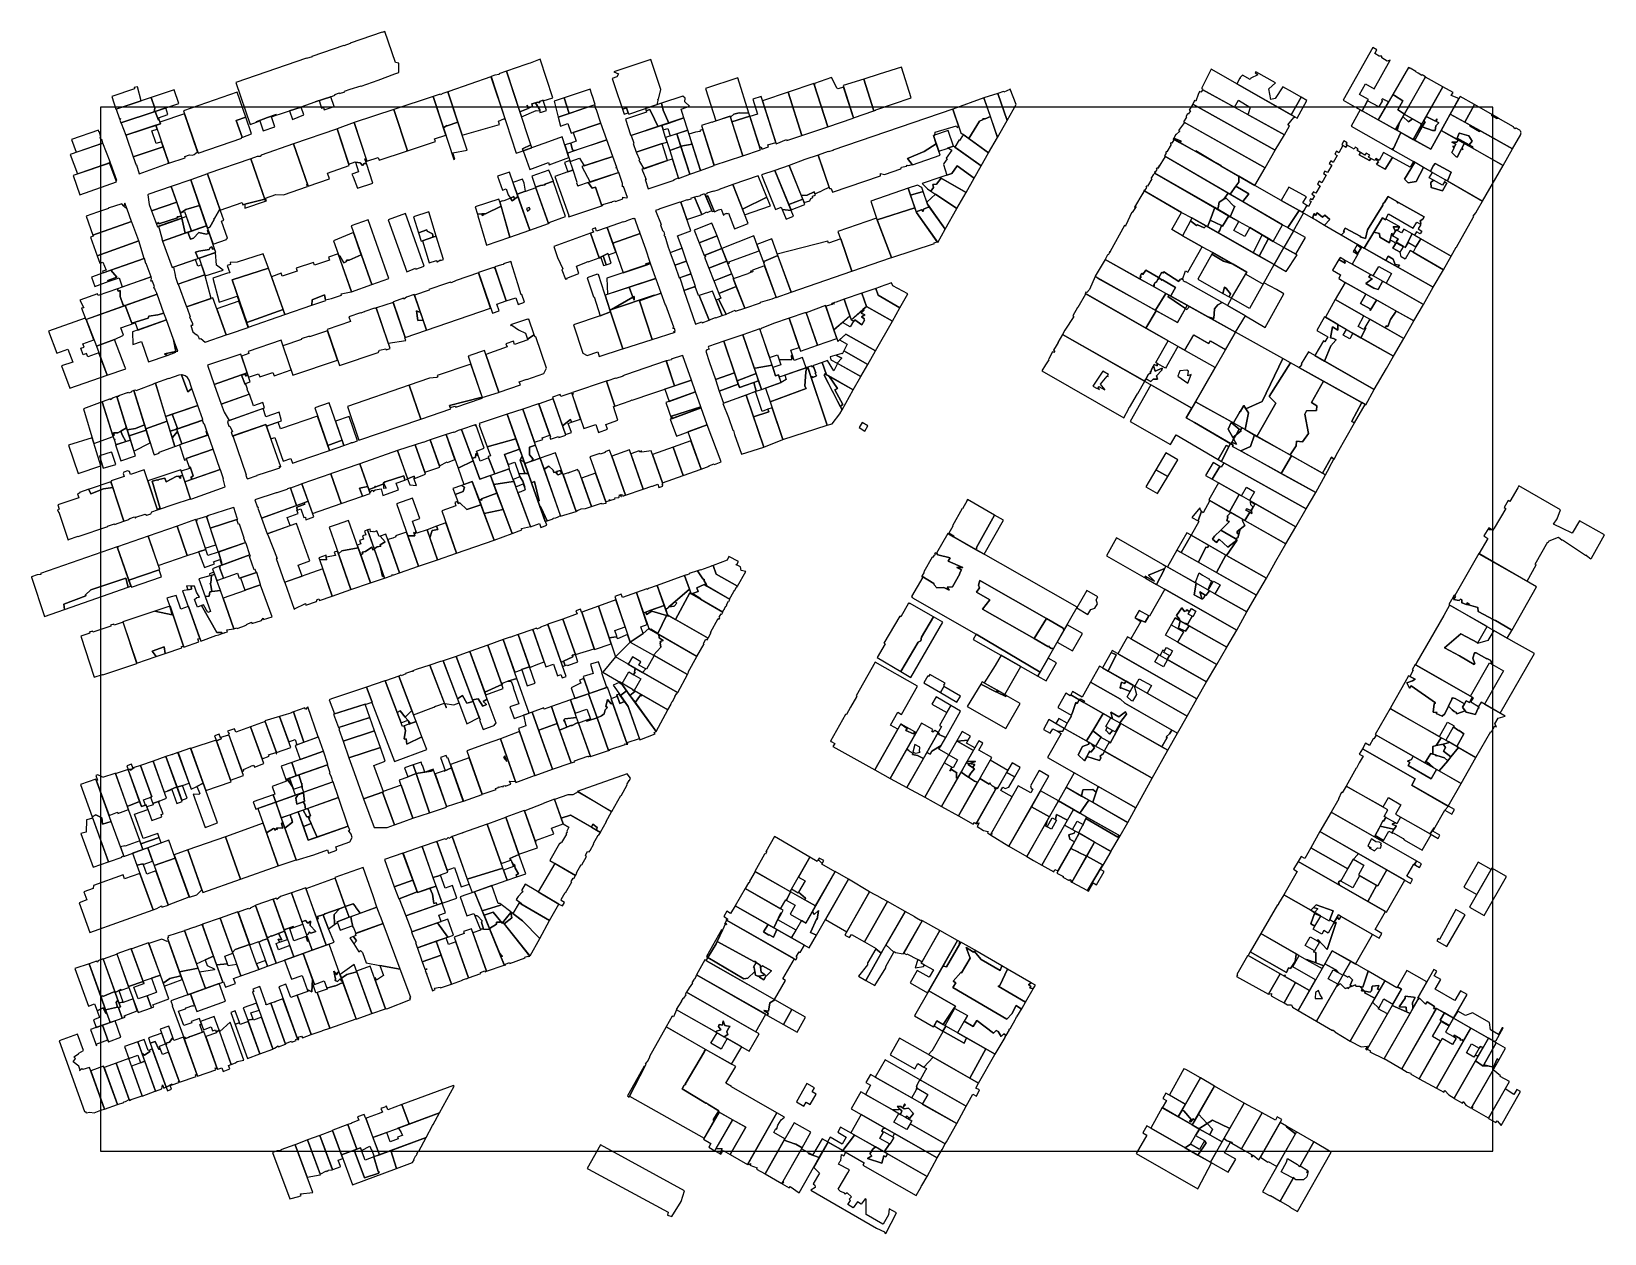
# Model space of a CAD drawing. Header units: metres. Extents: x -20 to 432, y -24 to 322.
import ezdxf

# ---------------------------------------------------------------- set-up
doc = ezdxf.new("R2010")
doc.units = ezdxf.units.M

msp = doc.modelspace()

# ---------------------------------------------------------------- linework, layer by layer
for points in [[(61.6719, 301.5938), (66.1484, 302.9688), (66.125, 303.0313), (67.4297, 303.5), (67.3672, 303.6563), (68.6484, 304.125), (68.7109, 303.9375), (70.1641, 304.4375), (70.0938, 304.6563), (71.7422, 305.2188), (74.8672, 306.1875), (74.8906, 306.0625), (79.7969, 307.75), (84.6094, 309.5938), (85.75, 310.0313), (85.7344, 312.625), (84.7656, 312.9063), (81.7266, 321.7813), (80.9531, 321.4688), (80.9297, 321.5625), (71.6875, 318.375), (71.7188, 318.2813), (69.9219, 317.6563), (69.8672, 317.75), (60.6953, 314.625), (60.7656, 314.5313), (59.1797, 313.9688), (59.1406, 314.0625), (38.8594, 307.0938), (42.9844, 295.0938), (44.7734, 295.7188), (44.7344, 295.8438), (47.9375, 297.0938), (50.4531, 297.9063), (50.5, 297.75), (51.6797, 298.0938), (54.2813, 298.9688), (57.6641, 300.0313), (57.6328, 300.125), (61.6953, 301.5313), (61.6719, 301.5938)], [(360.8203, 299.9063), (362.4375, 299), (364.0547, 301.875), (364.2734, 302.2188), (361.75, 303.6875), (363.4766, 306.75), (365.9297, 305.3125), (370.4922, 313.5313), (369.6875, 313.2813), (368.0938, 314.25), (368.1094, 314.6875), (367.3672, 314.6563), (366.1016, 315.4375), (366.7031, 316.4688), (365.5234, 317.1563), (357.0703, 302), (360.4219, 300.125), (360.6641, 300.0938), (360.8203, 299.9063)], [(124.9375, 301.2813), (125.5313, 301.5), (126.1484, 301.3125), (126.1406, 301.6875), (127.1328, 302), (127.2109, 301.8438), (129.9609, 302.75), (126.3203, 313.7813), (123.8828, 312.9063), (123.8984, 312.875), (123.4688, 312.6875), (123.0156, 312.5938), (122.1719, 312.3125), (116.6406, 310.375), (120.5, 298.6875), (122.8359, 299.6875), (122.5703, 300.5313), (122.6094, 300.5625), (122.875, 299.7188), (124.1328, 300.25), (123.9141, 300.9688), (124.9375, 301.2813)], [(160.1016, 302.1875), (160.3125, 302.3438), (160.9844, 305.0625), (158.0938, 313.7188), (147.4531, 310.1563), (148.7813, 309.5625), (148.3594, 308.7188), (147.0313, 308.2813), (147.7969, 306), (149.9844, 299.4688), (151.1328, 299.8438), (151.6484, 298.4375), (151.8047, 298.0313), (159.9219, 300.75), (160.2031, 301.9063), (160.1016, 302.1875)], [(116.2188, 296.6563), (112.25, 308.6875), (112.1719, 308.625), (112.1328, 308.75), (100.0625, 304.5625), (100.0938, 304.4688), (99.7813, 304.4688), (103.9141, 291.9375), (114.6094, 295.0313), (114.3359, 296.0313), (115.9141, 296.6563), (116.2188, 296.6563)], [(114.4766, 309.625), (114.5313, 309.4375), (113.25, 309.1875), (112.2031, 308.8438), (119.4531, 286.8438), (121.4531, 287.4688), (121.2734, 288.0625), (123.6563, 289.1563), (116.6406, 310.375), (114.4766, 309.625)], [(180.9141, 297.4063), (180.9844, 297.1563), (181.9453, 298), (183.4531, 298.4063), (186.2891, 298.3125), (183.0625, 308.4688), (173.8438, 305.4063), (176.8047, 296.0938), (180.9141, 297.4063)], [(216.2969, 296.9375), (213.4922, 305.7813), (211.9219, 305.2813), (211.7188, 305.5313), (211.6094, 305.4063), (210.0547, 308.5313), (205.1016, 306.8438), (205.1875, 306.5938), (205.0703, 306.5313), (208.9297, 294.4063), (216.2656, 296.9063), (216.2969, 296.9375)], [(216.2969, 296.9375), (222.2031, 298.9688), (219.2969, 308.0938), (213.3516, 306.2188), (216.2969, 296.9375)], [(230.0859, 311.5625), (223.75, 309.4688), (223.7422, 309.5313), (219.2969, 308.0938), (222.2031, 298.9688), (222.7422, 299.1563), (222.7188, 299.25), (232.8906, 302.75), (230.0859, 311.5625)], [(330.3516, 300.0313), (329.75, 298), (329.2109, 298.125), (340.1328, 292.0938), (341.6016, 294.625), (341.0938, 294.9063), (342.8281, 297.0938), (342.9766, 297), (343.125, 297.25), (319.1328, 310.9063), (316.2969, 305.4375), (316.625, 305.3125), (316.5234, 305.125), (325.8359, 300), (326.9453, 302.0313), (330.25, 300.0313), (330.3516, 300.0313)], [(331.9297, 310.2188), (331.7422, 309.9688), (332.4688, 309.3125), (330.5313, 308.3125), (330.2969, 307.9688), (328.1328, 309.1875), (327.4141, 308.5625), (327.4219, 308.2813), (327.2969, 308.3125), (326.4766, 306.7188), (342.1172, 297.8438), (344.9141, 302.9063), (342.5078, 304.3125), (339.6719, 305.9063), (337.5156, 302.5313), (336.2656, 302.1875), (335.6484, 305.25), (337.5938, 307.0625), (331.9297, 310.2188)], [(380.6484, 308.75), (379.6953, 309.2813), (379.6094, 309.125), (378.5391, 309.7813), (377.875, 310.1875), (377.9297, 310.3125), (376.3125, 311.25), (376.2813, 311.1563), (375.7813, 311.4688), (371.2813, 303.6875), (371.7578, 303.4063), (371.7344, 303.375), (374.1719, 301.875), (372.7344, 299.2813), (372.8828, 299.1563), (374.6172, 298.0625), (380.6484, 308.75)], [(379.5234, 295.0625), (385.6406, 305.9063), (380.6797, 308.6875), (380.6484, 308.75), (374.5625, 297.9688), (376.9688, 296.6563), (379.4766, 295.25), (379.375, 295.0625), (379.5234, 295.0625)], [(10.6094, 305.875), (9.6719, 305.6563), (9.7969, 305.2813), (3.2109, 303.0938), (4.3984, 299.4063), (11.6641, 301.8125), (10.6094, 305.875)], [(21.1797, 305), (14.5156, 302.7813), (15.5703, 299.7188), (15.4453, 298.7188), (22.4844, 301.0625), (21.1797, 305)], [(40.5, 291.3438), (40.6641, 291.4063), (39.0078, 296.1875), (41.7813, 297.1563), (39.2969, 304.3125), (23.8281, 298.9688), (28.0391, 286.7813), (40.5625, 291.125), (40.5, 291.3438)], [(66.1484, 302.9688), (61.6719, 301.5938), (61.6953, 301.5313), (62.7813, 301.9063), (63.5, 299.7813), (64.0703, 299.9375), (64.3047, 299.25), (67.1016, 300.2188), (66.1484, 302.9688)], [(84.2734, 299.375), (88.1719, 287.5), (96.2188, 290.125), (95.9688, 290.9063), (99.2422, 291.9688), (95.5781, 303.0938), (84.2734, 299.375)], [(99.5469, 294.7813), (99.5625, 294.6875), (102.6797, 295.6875), (99.7813, 304.4688), (98.3281, 304), (97.6406, 303.5625), (97.5859, 303.75), (95.5781, 303.0938), (98.5313, 294.125), (99.5469, 294.7813)], [(142.0938, 300.75), (141.2266, 303.4688), (141.0625, 303.5313), (141.1484, 303.6875), (140.6797, 305.1875), (133.1719, 302.6875), (134.6406, 298.25), (142.0938, 300.75)], [(169.25, 300.3125), (167.8672, 301.5625), (167.9844, 302.5938), (167.3281, 303.2188), (161.2109, 301.1875), (161.6719, 299.125), (163.25, 295.4688), (167.6016, 296.9375), (166.7891, 299.5), (169.25, 300.3125)], [(189.7891, 288.5938), (189.9688, 287.9375), (191.8828, 288.625), (191.7031, 289.1563), (194.0156, 289.8438), (189.8047, 303.0938), (187.3828, 302.3125), (188.7422, 298.0625), (186.5938, 297.375), (189.4219, 288.4688), (189.7891, 288.5938)], [(194.1094, 289.5313), (197.0625, 290.75), (197.1797, 290.4375), (201.5156, 291.9063), (197.5781, 304.3125), (190.2031, 301.8125), (194.1094, 289.5313)], [(201.5156, 291.9063), (208.9297, 294.4063), (204.9844, 306.8125), (197.5781, 304.3125), (201.5156, 291.9063)], [(257.7266, 291.3438), (260.5156, 296.2188), (257.8359, 304), (253.8203, 302.6875), (257.7266, 291.3438)], [(261.2188, 305.0625), (259.5234, 304.3125), (259.4375, 304.5313), (257.8359, 304), (260.5156, 296.2188), (263.1172, 300.7813), (261.3281, 305.1875), (261.1875, 305.125), (261.2188, 305.0625)], [(315.7813, 304.5), (315.3203, 303.6563), (314.6484, 301.7188), (314.3438, 301.9063), (313.7969, 300.9063), (337.5234, 287.625), (340.1328, 292.0938), (316.7031, 305.0313), (316.0859, 304.3125), (315.7813, 304.5)], [(344.9141, 302.9063), (342.1172, 297.8438), (343.125, 297.25), (343.7813, 296.9063), (346.5625, 301.9375), (344.9141, 302.9063)], [(371.7578, 303.4063), (371.2813, 303.6875), (367.0859, 296.4063), (372.0938, 293.5938), (374.6172, 298.0625), (372.8828, 299.1563), (372.7344, 299.2813), (374.1719, 301.875), (371.7344, 303.375), (371.7578, 303.4063)], [(379.75, 294.375), (377.6641, 290.7813), (377.2344, 291), (377.1172, 290.7813), (382.1797, 287.9688), (390.2969, 302.5), (388.0469, 303.3438), (388.625, 304.2188), (385.6406, 305.9063), (380.8281, 297.375), (383.5469, 296.0313), (383.9219, 296.7188), (383.8125, 295.9063), (384.5234, 295.5625), (383.6563, 294.6563), (383.4844, 293.3125), (382.6641, 293.3125), (379.75, 294.375)], [(391.9375, 295.6875), (394.7656, 300.75), (390.6328, 303.0938), (387.7969, 298.0313), (391.9375, 295.6875)], [(0, 0), (400, 0), (400, 300), (0, 300)], [(5.7266, 296.8125), (5.5859, 296.25), (5.8516, 295.5), (15.4453, 298.7188), (15.5703, 299.7188), (14.5156, 302.7813), (4.4688, 299.4063), (5.4219, 296.7188), (5.7266, 296.8125)], [(16.8359, 296.4375), (16.6797, 296.3125), (15.7422, 298.8125), (6.1406, 295.625), (5.8984, 295.4063), (7.2813, 291.9375), (17.2344, 295.2813), (16.8359, 296.4375)], [(16.6797, 296.3125), (16.8359, 296.4375), (16.6641, 296.9688), (19.3828, 297.875), (18.7422, 299.8125), (15.7422, 298.8125), (16.6797, 296.3125)], [(55.1328, 296.5), (58.4297, 297.7813), (57.6641, 300.0313), (54.2813, 298.9688), (55.1328, 296.5)], [(87.8516, 287.4375), (88.0703, 287.4688), (88.1719, 287.5), (84.2734, 299.375), (72.9063, 295.625), (76.5625, 284.5313), (79.8203, 285.5938), (80.0703, 284.8438), (87.8672, 287.4063), (87.8516, 287.4375)], [(126.1875, 299.2188), (125.3594, 300.5938), (125.4219, 300.8125), (125.2656, 300.75), (124.9375, 301.2813), (123.9141, 300.9688), (124.1328, 300.25), (122.875, 299.7188), (122.6094, 300.5625), (122.5703, 300.5313), (122.8359, 299.6875), (120.5, 298.6875), (120.9766, 297.25), (125.2031, 299.0313), (126.1875, 299), (126.1875, 299.2188)], [(125.3594, 300.5938), (126.1875, 299.2188), (126.1875, 299), (126.1953, 298.4688), (126.6875, 298.625), (128.1172, 299.0938), (127.2891, 301.625), (127.2109, 301.8438), (127.1328, 302), (126.1406, 301.6875), (126.1484, 301.3125), (125.5313, 301.5), (124.9375, 301.2813), (125.2656, 300.75), (125.4219, 300.8125), (125.3594, 300.5938)], [(131.4766, 297.1875), (134.6406, 298.25), (133.1719, 302.6875), (130.2969, 301.7188), (131.4766, 297.1875)], [(143.7813, 295.4375), (142.3984, 299.5625), (142.2813, 299.5), (142.1328, 300.375), (142.0156, 300.7188), (131.4766, 297.1875), (132.1563, 294.5938), (134.3047, 295.3125), (135.2188, 292.5625), (143.7813, 295.4375)], [(151.6484, 298.4375), (151.1328, 299.8438), (149.9844, 299.4688), (150.4531, 298.0625), (151.6484, 298.4375)], [(159.1406, 296.5938), (157.8125, 299.3125), (156.7813, 298.9688), (156.8906, 298.625), (150.8125, 296.5938), (152.2891, 292.0625), (152.3438, 291.8438), (160.1875, 294.4688), (159.2109, 296.4688), (159.1406, 296.4375), (159.1406, 296.5938)], [(157.8125, 299.3125), (159.1406, 296.5938), (159.1406, 296.4375), (159.2109, 296.4688), (160.1875, 294.4688), (163.25, 295.4688), (161.6719, 299.125), (161.2109, 301.1875), (156.5625, 299.625), (156.7813, 298.9688), (157.8125, 299.3125)], [(181.9453, 298), (180.9844, 297.1563), (181.4219, 295.7813), (186.5703, 297.4375), (186.2891, 298.3125), (183.4531, 298.4063), (181.9453, 298)], [(231.8359, 285.2813), (236.6797, 287.25), (240.125, 289.5), (239.3203, 291.875), (239.7031, 292), (239.8438, 292.8438), (245.9688, 294.6563), (246.0781, 294.1563), (246.5859, 294.3438), (244.8516, 299.4375), (210.4297, 287.7188), (210.4531, 287.5625), (209.1016, 287.1875), (209.0313, 287.25), (206.1563, 286.2813), (209.4375, 276.625), (209.9141, 276.6875), (210.2813, 275.625), (224.1172, 280.3438), (224.0859, 280.9688), (225.2188, 280.7188), (229.9453, 282.3125), (230.0859, 282.7813), (231.5313, 283.0313), (231.7578, 283.3438), (232.2656, 283.2188), (233.1719, 283.5625), (231.8359, 285.2813)], [(247.1641, 292.6563), (249.4453, 291), (252.5391, 295.9688), (253.4063, 296.3438), (253.6094, 296.6875), (254.1484, 296.6563), (255.6797, 297.3125), (253.8203, 302.6875), (244.8516, 299.4375), (247.1641, 292.6563)], [(312.8047, 299.125), (313.125, 298.9375), (312.5313, 298), (312.2734, 298.1563), (311.7891, 297.2813), (311.9922, 297.1563), (311.1484, 295.8438), (334.5859, 282.5625), (337.5234, 287.625), (313.7969, 300.9063), (312.8047, 299.125)], [(371.0547, 288.125), (371.4063, 287.9375), (373.5781, 292.7813), (361.9375, 299.2813), (359.3047, 294.5625), (371.3203, 287.75), (371.0547, 288.125)], [(370.0391, 301.5313), (369.2813, 301.9375), (369.1719, 301.8125), (369.125, 302.0313), (368.2891, 302.4688), (368.0781, 302.0938), (368.2891, 301.9688), (367.25, 300.0938), (364.0547, 301.875), (362.4375, 299), (367.0859, 296.4063), (370.0391, 301.5313)], [(401.5313, 296.9063), (401.1563, 296.7813), (399.6563, 297.5938), (399.9375, 297.8125), (394.7656, 300.75), (391.9375, 295.6875), (405.6328, 288.0313), (408.0313, 292.2188), (408.1016, 292.4688), (408.1172, 292.625), (408.1016, 292.8125), (408.0391, 293), (407.8906, 293.25), (407.7656, 293.375), (407.6172, 293.4688), (406.7344, 293.9688), (406.4609, 293.8438), (406.0625, 294.0625), (405.9766, 294.4063), (401.5313, 296.9063)], [(16.0234, 289.5625), (14.7891, 293.25), (16.2734, 293.75), (15.9141, 294.8438), (7.2813, 291.9375), (9.3984, 285.7813), (18.0313, 288.6563), (17.5547, 290.0625), (16.0234, 289.5625)], [(19.6641, 283.9375), (24.2891, 285.5), (24.1953, 285.8438), (25.5703, 286.375), (26.4297, 286.25), (26.9453, 286.4063), (27.8984, 287.2188), (24.1094, 298.1563), (17.0781, 295.7188), (17.2344, 295.2813), (15.9141, 294.8438), (19.6641, 283.9375)], [(43.4219, 292.4063), (41.7813, 297.1563), (39.0078, 296.1875), (40.6641, 291.4063), (40.8516, 291.4375), (43.4219, 292.4063)], [(50.5156, 297.7188), (50.5, 297.75), (50.4531, 297.9063), (47.9375, 297.0938), (44.7344, 295.8438), (44.7734, 295.7188), (45.7578, 296.0625), (46.7266, 293.2188), (50.0781, 294.375), (49.0938, 297.2188), (50.5156, 297.7188)], [(55.4609, 289.4688), (59.6797, 277.2813), (65.8203, 279.4063), (65.2344, 281.0938), (71.4375, 283.25), (67.9609, 293.8438), (67.8359, 293.75), (55.4609, 289.4688)], [(74.5703, 284.0625), (75.2813, 283.2813), (75.7656, 283.875), (76.4063, 283.8125), (75.9453, 285.2188), (76.2969, 285.3125), (72.9063, 295.625), (67.9609, 293.8438), (71.3047, 283.6563), (73.2031, 284.2813), (73.2266, 284.2188), (74.5703, 284.0625)], [(101.7734, 285.125), (101.2031, 286.9375), (105.3438, 287.625), (102.6797, 295.6875), (99.5625, 294.6875), (99.5469, 294.7813), (98.5313, 294.125), (101.5313, 285.0313), (101.7734, 285.125)], [(136.2266, 287.5313), (145.5, 290.625), (143.7813, 295.4375), (135.7891, 292.7813), (136.6328, 290.25), (135.125, 289.7188), (135.5859, 287.6563), (136.2266, 287.5313)], [(162.3594, 291.2813), (161.6406, 293.5), (161.2734, 294.8125), (152.5078, 291.9063), (153.2031, 289.6563), (153.0547, 289.625), (153.8984, 287.0625), (161.3594, 289.5625), (162.7656, 290), (162.3594, 291.2813)], [(161.2734, 294.8125), (161.6406, 293.5), (162.9609, 293.9375), (163.6953, 291.75), (168.7266, 293.4375), (167.6016, 296.9375), (161.2734, 294.8125)], [(180.9141, 297.4063), (175.7891, 295.75), (175.6406, 295.6563), (175.6016, 295.6875), (172.6875, 294.7813), (176.2969, 283.4063), (184.5313, 286.0313), (180.9141, 297.4063)], [(181.4219, 295.7813), (184.5313, 286.0313), (189.6328, 287.8125), (186.5703, 297.4375), (181.4219, 295.7813)], [(249.4453, 291), (255.1719, 286.875), (257.7266, 291.3438), (255.6797, 297.3125), (254.1484, 296.6563), (253.6094, 296.6875), (253.4063, 296.3438), (252.5391, 295.9688), (249.4453, 291)], [(310.4453, 290.2188), (310.0156, 289.9063), (314.6797, 287.25), (314.6875, 287.4688), (319.5234, 284.625), (321.9609, 283.2188), (321.8984, 283.125), (331.6563, 277.5313), (334.5859, 282.5625), (311.4453, 295.6563), (309.7188, 293.2813), (310.0703, 293.0938), (309.0313, 292.1875), (308.9609, 292.2188), (308.3672, 291.1563), (310.4453, 290.2188)], [(372.0938, 293.5938), (372.5, 293.375), (373.2422, 295.625), (372.0938, 293.5938)], [(375.8047, 295.8438), (374.2109, 297.3438), (373.2422, 295.625), (372.5, 293.375), (377.1172, 290.7813), (379.5234, 295.0625), (379.375, 295.0625), (379.4766, 295.25), (376.9688, 296.6563), (375.8047, 295.8438)], [(374.5625, 297.9688), (374.2109, 297.3438), (375.8047, 295.8438), (376.9688, 296.6563), (374.5625, 297.9688)], [(377.6641, 290.7813), (379.75, 294.375), (379.4844, 294.5), (378.7422, 293.6563), (377.2344, 291), (377.6641, 290.7813)], [(379.75, 294.375), (380.5625, 295.7813), (380.1641, 296.1875), (378.7422, 293.6563), (379.4844, 294.5), (379.75, 294.375)], [(383.6563, 294.6563), (384.5234, 295.5625), (383.8125, 295.9063), (383.9219, 296.7188), (383.5469, 296.0313), (380.8281, 297.375), (380.1641, 296.1875), (380.5625, 295.7813), (379.75, 294.375), (382.6641, 293.3125), (383.4844, 293.3125), (383.6563, 294.6563)], [(394.0938, 288.3125), (402.9453, 283.2813), (405.6328, 288.0313), (396.2578, 293.2813), (396.1875, 293.0313), (393.3984, 294.6875), (393.5391, 294.8125), (387.7969, 298.0313), (385.1875, 293.3438), (389.625, 290.8438), (389.7344, 291.0938), (390.3828, 292.5625), (390.4297, 292.5938), (393.0859, 291.75), (394.1016, 290.25), (393.2109, 289.1875), (394.2344, 288.5938), (394.0938, 288.3125)], [(396.2578, 293.2813), (393.5391, 294.8125), (393.3984, 294.6875), (396.1875, 293.0313), (396.2578, 293.2813)], [(401.5313, 296.9063), (399.9375, 297.8125), (399.6563, 297.5938), (401.1563, 296.7813), (401.5313, 296.9063)], [(2.7578, 284.0625), (2.6719, 284.2813), (2.7969, 284.3125), (0.7031, 289.7188), (-8.75, 286.4688), (-6.5781, 280.875), (2.7578, 284.0625)], [(-0.3828, 293), (-0.5, 292.9688), (-0.6172, 293.375), (-8.2969, 290.7188), (-7.0312, 287.0625), (0.7031, 289.7188), (0.375, 290.7188), (0.1172, 290.6563), (-0.0937, 291.4063), (0.1172, 291.4688), (-0.3828, 293)], [(59.4844, 277.2188), (59.2422, 277.875), (59.4453, 277.9375), (55.4609, 289.4688), (46.1563, 286.25), (45.8359, 285.875), (44.9766, 285.8438), (43.1797, 285.2188), (47.3984, 273.0313), (47.7188, 273.1563), (47.4453, 273.9063), (50.375, 274.9063), (52.6016, 274.8438), (59.4844, 277.2188)], [(134.5313, 285.5625), (132.6016, 291.5313), (128.7188, 290.0938), (121.4141, 287.4688), (123.3828, 282.1563), (128.6719, 284.125), (128.9063, 283.4688), (134.5313, 285.5625)], [(134.125, 286.8438), (136.2266, 287.5313), (135.5859, 287.6563), (135.125, 289.7188), (133.375, 289.1563), (134.125, 286.8438)], [(138.9219, 283.125), (147.1484, 285.875), (145.5, 290.625), (134.125, 286.8438), (134.5313, 285.5625), (134.8594, 284.6563), (134.9453, 284.375), (137.6641, 285.3438), (138.9219, 283.125)], [(153.9844, 286.9375), (154.8984, 285), (154.6328, 284.9063), (154.8203, 284.375), (156.0859, 282.3438), (162.9219, 284.6563), (161.3594, 289.5625), (153.8984, 287.0625), (153.9844, 286.9375)], [(166.7344, 288.7188), (165.5781, 292.375), (162.3594, 291.2813), (163.5391, 287.5938), (166.7344, 288.7188)], [(170.0156, 289.375), (168.7266, 293.4375), (165.5781, 292.375), (166.7031, 288.8125), (170.0156, 289.375)], [(172.4141, 281.8438), (170.0156, 289.375), (166.7031, 288.8125), (169.2734, 280.75), (172.4141, 281.8438)], [(172.2891, 293), (170.9375, 292.8438), (169.0781, 292.2813), (172.4141, 281.8438), (176.3281, 283.3125), (173.0703, 293.5625), (172.2031, 293.2813), (172.2891, 293)], [(236.6797, 287.25), (231.8359, 285.2813), (233.1719, 283.5625), (233.25, 283.4375), (241.2578, 286.1875), (240.125, 289.5), (236.6797, 287.25)], [(243.3281, 288.25), (245.1016, 288.7813), (245.0234, 288.8438), (243.5156, 293.2813), (239.3203, 291.875), (240.8594, 287.3438), (243.2969, 288.1563), (243.3281, 288.25)], [(247.8516, 292.1563), (247.6875, 291.7813), (246.8281, 290.4688), (246.6563, 290.5938), (245.4844, 288.5313), (253.0078, 283.125), (255.1719, 286.875), (247.8516, 292.1563)], [(327.0859, 278.5), (327.0625, 280.1563), (308.2656, 290.9063), (308.1719, 290.6875), (308.3281, 290.5938), (307.8203, 289.7188), (307.6094, 289.8438), (307.4609, 289.5938), (307.4531, 289.5), (307.4844, 289.4063), (307.5234, 289.375), (307.6484, 289.2813), (306.3672, 287.1875), (306.1406, 287.2188), (305.9922, 286.9375), (306.1719, 286.8438), (305.7031, 286), (324.5781, 275), (326.2188, 277.2813), (327.0859, 278.5)], [(310.0156, 289.9063), (310.4453, 290.2188), (308.3672, 291.1563), (308.2266, 290.9063), (310.0156, 289.9063)], [(358.1875, 289.125), (357.8516, 289.3125), (358.1406, 289.8125), (357.25, 290.3125), (356.6016, 289.2813), (356.9297, 289.0938), (356.8984, 289.0313), (357.7656, 288.5313), (358.1875, 289.125)], [(388.9063, 288.375), (388.5234, 288.8438), (389.0547, 288.6875), (389.4063, 289.375), (388.2656, 289.9688), (389.7266, 290), (390.0391, 290.5938), (385.1875, 293.3438), (382.1797, 287.9688), (373.5781, 292.7813), (371.4063, 287.9375), (371.0547, 288.125), (371.3203, 287.75), (377.2734, 284.375), (382.0938, 281.5938), (382.9766, 283.2188), (383.5, 283.8438), (388.0391, 281.3125), (386.9766, 278.875), (397.0703, 273), (402.9453, 283.2813), (391.7969, 289.5938), (391.1719, 288.3438), (391.4453, 287.9063), (391.0156, 288.0625), (389.8047, 285.6563), (389.4219, 285.875), (388.2188, 287.0313), (388.9063, 288.375)], [(388.5234, 288.8438), (388.9063, 288.375), (388.2188, 287.0313), (389.4219, 285.875), (389.8047, 285.6563), (391.0156, 288.0625), (391.4453, 287.9063), (391.1719, 288.3438), (391.7969, 289.5938), (390.0391, 290.5938), (389.7266, 290), (388.2656, 289.9688), (389.4063, 289.375), (389.0547, 288.6875), (388.5234, 288.8438)], [(389.625, 290.8438), (393.0078, 288.9375), (393.2109, 289.1875), (389.7344, 291.0938), (389.625, 290.8438)], [(390.4297, 292.5938), (390.3828, 292.5625), (389.7344, 291.0938), (393.2109, 289.1875), (394.1016, 290.25), (393.0859, 291.75), (390.4297, 292.5938)], [(10.3594, 283.4375), (11.1484, 280.9063), (19.5625, 283.9063), (19.4766, 284.1563), (19.5703, 284.1875), (18.0313, 288.6563), (9.3984, 285.7813), (10.2188, 283.4063), (10.3594, 283.4375)], [(40.8828, 271.9688), (41.4219, 272.125), (47.2109, 273.5625), (43.1797, 285.2188), (30.7969, 280.9375), (30.75, 280.9063), (34.375, 270.4375), (40.6641, 272.5938), (40.8828, 271.9688)], [(123.9141, 288.375), (123.6563, 289.1563), (121.2734, 288.0625), (121.4531, 287.4688), (123.9141, 288.375)], [(148.8125, 281.25), (148.3828, 282.5625), (148.0625, 282.625), (148.3359, 282.7188), (148.0078, 283.7188), (147.2188, 285.875), (138.3359, 282.9375), (140.6484, 278.5), (148.8125, 281.25)], [(166.0625, 279.6875), (164.3281, 285.125), (162.9219, 284.6563), (155.5625, 282.1875), (155.7188, 281.6875), (156.7656, 279.2813), (156.5156, 279.2188), (157.3594, 276.5938), (164.8047, 279.0625), (164.7813, 279.25), (166.0625, 279.6875)], [(169.2734, 280.75), (166.7344, 288.7188), (163.5391, 287.5938), (166.0938, 279.5625), (169.2734, 280.75)], [(201.3281, 274.6563), (203.0547, 274.7188), (205.0703, 275.6875), (205.2734, 275.0938), (206.8047, 275.8125), (206.8984, 275.75), (207.5078, 276.1563), (209.3125, 277), (206.1563, 286.2813), (202.3438, 284.9688), (197.8359, 283.2813), (201.3281, 274.6563)], [(245.1016, 288.7813), (243.3281, 288.25), (243.2969, 288.1563), (243.6484, 288.2813), (244.5781, 287.625), (242.9609, 285.375), (243.2813, 285.1563), (242.3125, 283.8125), (242.1563, 283.5313), (243.1875, 280.5), (244.5625, 280.9688), (246.1016, 283.125), (251.0156, 279.5938), (253.0078, 283.125), (245.1016, 288.7813)], [(322.7734, 273.5625), (324.0078, 275.3125), (305.8828, 285.875), (303.8672, 282.5938), (304.25, 283.4063), (303.7031, 282.4375), (303.5078, 282.5625), (303.3203, 282.2188), (303.5078, 282.125), (303.0391, 281.3125), (302.8516, 281.4063), (302.7734, 281.2813), (302.9844, 281.1563), (302.9141, 281.0313), (320.8281, 270.75), (321.0781, 271.0938), (321.4219, 272.75), (322.7734, 273.5625)], [(321.9609, 283.2188), (319.5234, 284.625), (314.6875, 287.4688), (314.6797, 287.25), (321.8984, 283.125), (321.9609, 283.2188)], [(394.5313, 268.5938), (394.3438, 268.6875), (395.1641, 269.6563), (395.6406, 270.5), (395.6563, 270.5625), (397.0703, 273), (386.4219, 279.1875), (386.1016, 278.5938), (386.7656, 278.2188), (385.5391, 276), (382.3516, 276.9688), (382.2422, 278.375), (382.9453, 279.0313), (381.7734, 279.6875), (382.6797, 281.25), (380.1484, 282.7188), (377.9531, 278.625), (375.7266, 278.3125), (374.6875, 279.375), (377.4766, 284.0313), (377.1719, 284.2188), (376.2734, 282.75), (371.1875, 285.5938), (369.1328, 282.2188), (366.6953, 283.5313), (366.625, 283.625), (367.1406, 284.2813), (366.3594, 285.0938), (366.0938, 284.6563), (364.9453, 285.3125), (364.5625, 284.6563), (361.6484, 286.3125), (362.0234, 286.9688), (361.0234, 287.5313), (361.2891, 288.0313), (360.4375, 288.5313), (360.1719, 288), (358.1875, 289.125), (357.7656, 288.5313), (356.8984, 289.0313), (355.7422, 286.9063), (355.0938, 287.3438), (354.6094, 286.5313), (355.2734, 286.125), (354.1719, 284.1563), (353.4531, 284.5938), (353.0234, 283.875), (353.75, 283.375), (352.5547, 281.25), (351.7578, 281.6563), (351.3359, 280.9375), (352.1328, 280.5313), (350.8672, 278.2813), (350.1094, 278.75), (349.6406, 277.875), (350.3906, 277.4375), (349.1875, 275.3125), (348.4922, 275.6875), (347.9922, 275), (348.7578, 274.5625), (348.1406, 273.4375), (347.6406, 273.7188), (347.3281, 273.1563), (347.8203, 272.875), (347.0781, 271.5313), (346.5859, 271.8125), (345.7188, 270.2813), (345.2188, 269.8125), (348.4141, 268.0313), (348.4531, 268.0938), (348.2344, 268.2188), (348.6563, 269.4375), (349.0859, 268.9375), (349.6016, 269.625), (351.1016, 268.4375), (351.7188, 269), (353.1563, 267.7813), (351.6641, 266.125), (356.4922, 263.3125), (356.5547, 263.375), (357.4453, 264.1875), (357.1563, 264.4375), (357.6406, 265.2813), (362.0703, 262.8438), (361.8906, 262.75), (363.3984, 262.3125), (364.0156, 264.8125), (368.375, 271.875), (368.4688, 272.4063), (368.7734, 272.5313), (369.9219, 274.375), (372.4453, 272.9375), (372.8672, 272.4375), (372.9375, 272.6563), (380.2578, 268.4688), (379.9141, 267.8125), (379.1719, 267.3438), (379.3203, 266.6563), (379.1953, 266.4063), (379.3125, 266.3438), (378.5547, 265.0313), (379.6172, 264.4063), (379.1406, 263.5938), (378.0859, 264.1875), (377.5234, 263.2188), (388.0234, 257.2188), (389.5156, 259.8125), (389.5469, 259.8438), (394.3672, 268.2813), (394.5313, 268.5938)], [(364.9453, 285.3125), (364.3438, 285.6563), (364.6719, 286.1875), (363.6328, 286.8438), (363.2891, 286.25), (362.0234, 286.9688), (361.6484, 286.3125), (364.5625, 284.6563), (364.9453, 285.3125)], [(366.4531, 285.25), (366.3594, 285.0938), (367.1406, 284.2813), (366.625, 283.625), (366.6953, 283.5313), (369.1328, 282.2188), (371.1875, 285.5938), (368.6406, 287), (367.3906, 284.75), (366.4531, 285.25)], [(393.0078, 288.9375), (394.0938, 288.3125), (394.2344, 288.5938), (393.2109, 289.1875), (393.0078, 288.9375)], [(-5.9766, 274.875), (4.6406, 278.5625), (4.5156, 278.9063), (2.7031, 283.7188), (2.9922, 283.7813), (2.875, 284.125), (-7.8906, 280.4063), (-5.9766, 274.875)], [(4.6953, 278.9688), (2.9922, 283.7813), (2.7031, 283.7188), (4.5156, 278.9063), (4.6953, 278.9688)], [(32.6094, 267.75), (32.5313, 267.9688), (32.7656, 268), (34.2578, 270.75), (30.75, 280.9063), (25.9219, 279.1563), (30.7188, 265.2813), (31.4453, 265.5938), (32.6094, 267.75)], [(75.2813, 283.2813), (74.5703, 284.0625), (73.2266, 284.2188), (74.1484, 281.4063), (72.2422, 280.7813), (72.5703, 279.9688), (73.8125, 276.75), (78.2422, 278.2188), (76.4063, 283.8125), (75.7656, 283.875), (75.2813, 283.2813)], [(118.7266, 274.3125), (118.9609, 273.625), (119.9297, 274.3438), (117.4609, 281.3438), (114.0781, 280.1563), (115.4844, 276.1563), (116.5703, 276.5313), (117.1484, 274.875), (117.7891, 273.9063), (118.7266, 274.3125)], [(125.0078, 277.0625), (126.4297, 277.5313), (127.7266, 277.75), (127.6484, 277.9375), (130.1016, 278.7813), (128.8438, 281.9063), (123.9063, 280.1875), (125.0078, 277.0625)], [(136.9609, 278.3438), (135.6641, 282.2188), (135.5859, 282.1563), (135.6563, 281.9375), (134.2734, 281.4063), (130.5781, 280.0625), (134.5156, 268.875), (134.4297, 268.8438), (134.5391, 268.5313), (144, 271.6875), (142.2031, 277.0625), (141.25, 276.75), (140.1094, 278.3438), (137.3516, 277.4063), (137.2188, 277.2188), (136.8984, 278.1563), (136.9609, 278.3438)], [(135.5859, 282.1563), (135.6641, 282.2188), (134.8594, 284.6563), (133.3203, 284.0938), (134.2734, 281.4063), (135.6563, 281.9375), (135.5859, 282.1563)], [(142.2031, 277.0625), (144, 271.6875), (144.4453, 271.8438), (144.3672, 272.0313), (146.6563, 272.75), (146.9453, 272.7188), (147.0938, 272.9063), (147.7891, 273.125), (147.9141, 272.9688), (150.1094, 273.6563), (150.0938, 274.1875), (151.0547, 273.9688), (151.3672, 274.0625), (150.2969, 277.2188), (150.0078, 277.1563), (149.9844, 278.125), (148.9141, 281.2813), (140.1094, 278.3438), (141.25, 276.75), (142.2031, 277.0625)], [(191.4531, 274.125), (188.9688, 280.2813), (181.6953, 277.8125), (184.4453, 270.6875), (191.4531, 274.125)], [(193.7656, 281.875), (189.9531, 280.5625), (190.1328, 280.1563), (190.0703, 280.125), (193.9297, 270.625), (195.6016, 271.3125), (195.8672, 270.6563), (198.4453, 270.3438), (193.7656, 281.875)], [(201.7813, 273.5625), (197.8516, 283.25), (193.7656, 281.875), (197.7422, 272.0938), (201.7813, 273.5625)], [(248.7031, 275.5313), (251.0156, 279.5938), (246.1016, 283.125), (244.5625, 280.9688), (241.1484, 279.8125), (248.7031, 275.5313)], [(302.8828, 281.0625), (302.3984, 280.625), (301.9219, 279.8125), (301.8984, 279.7188), (301.9063, 279.5938), (301.9375, 279.5313), (302.0234, 279.4375), (300.8438, 277.3438), (300.7813, 277.375), (300.6875, 277.4063), (300.5938, 277.375), (300.5156, 277.3125), (300.3594, 277.0625), (300.5313, 276.9688), (300.0781, 276.1563), (299.9141, 276.25), (299.7813, 276.0625), (310.6172, 269.75), (313.5859, 268.2188), (318.0625, 265.6875), (318.7734, 267.5625), (320.1328, 271.1563), (302.8828, 281.0625)], [(375.7266, 278.3125), (377.9531, 278.625), (380.1484, 282.7188), (377.2734, 284.375), (377.1719, 284.2188), (377.4766, 284.0313), (374.6875, 279.375), (375.7266, 278.3125)], [(382.0938, 281.5938), (382.6797, 281.25), (386.4219, 279.1875), (386.9766, 278.875), (388.0391, 281.3125), (383.5, 283.8438), (382.9766, 283.2188), (382.0938, 281.5938)], [(14.0156, 272.0938), (14.6875, 270.2188), (21.8906, 272.7188), (20.3281, 277.2188), (13.9297, 275.0313), (13.7188, 274.9063), (13.5625, 274.875), (14.0156, 272.0938)], [(24.4688, 270.6563), (28.4766, 271.7813), (25.9219, 279.1563), (20.3281, 277.2188), (22.9688, 269.625), (23.0703, 269.6563), (24.4688, 270.6563)], [(119.6719, 275.0313), (122.1172, 275.9375), (121.6875, 278.1875), (121.2813, 279.3438), (118.5, 278.375), (119.6719, 275.0313)], [(123.3281, 264.6563), (128.6875, 266.5938), (125.0938, 276.8125), (122.1484, 275.7813), (122.1172, 275.9375), (119.6719, 275.0313), (123.3281, 264.6563)], [(130.1641, 278.5938), (130.1016, 278.7813), (127.6484, 277.9375), (127.7266, 277.75), (126.4297, 277.5313), (125.0078, 277.0625), (128.6875, 266.5938), (128.9844, 266.7188), (128.9297, 266.8438), (133.6328, 268.5938), (130.1641, 278.5938)], [(179.9922, 269.5313), (179.9688, 269.4063), (180.3906, 269.5938), (182.125, 265.0938), (186.0313, 266.5938), (181.6953, 277.8125), (177.7656, 276.375), (177.6328, 276.3125), (177.3438, 276.1563), (176.125, 275.7813), (176.0781, 275.875), (174.1875, 275.3125), (174.2422, 275.1563), (173.6953, 274.9688), (174, 274.25), (174.5078, 274.5313), (176.2813, 270.1875), (176.3672, 270), (177.5703, 270.5), (178.3047, 270.6875), (179.0156, 269.0313), (179.2266, 269.0938), (179.1719, 269.2813), (179.9922, 269.5313)], [(222.9844, 268.1563), (223.1797, 267.6563), (233.9375, 271.125), (232.0391, 276.7188), (221.2969, 273.0625), (222.9844, 268.1563)], [(232.6953, 274.7813), (236.375, 275.75), (235.9766, 276.9063), (234.7734, 277.625), (232.0391, 276.7188), (232.6953, 274.7813)], [(238.1172, 271.4063), (237.6016, 272.125), (236.375, 275.75), (232.6953, 274.7813), (234.3438, 269.9375), (235.8906, 270.5313), (235.9922, 270.5313), (236.375, 270.0938), (236.4844, 270.75), (238.1172, 271.4063)], [(239.3438, 276.9063), (239.1797, 277.7813), (240.1563, 277.9063), (241.5156, 279.5938), (241.1484, 279.8125), (236.0703, 278.0938), (237.5703, 276.5625), (238.5547, 275.9063), (239.3438, 276.9063)], [(239.1797, 277.7813), (239.3438, 276.9063), (238.5547, 275.9063), (246.0547, 270.875), (248.7031, 275.5313), (241.5156, 279.5938), (240.1563, 277.9063), (239.1797, 277.7813)], [(294.1797, 266.0313), (290.0781, 258.5625), (289.9375, 258.3125), (289.4922, 257.5), (289.3516, 257.5625), (288.6484, 256.2813), (298.5469, 250.7188), (298.9922, 251.3125), (298.7188, 251.5), (299.1953, 252.375), (299.4531, 251.9688), (300.3672, 253.2188), (303.9219, 251.125), (304.0234, 251.0313), (303.7344, 250.5), (304.1172, 250.9688), (304.0391, 251.0625), (304.8906, 252.625), (305.2031, 252.375), (305.5156, 252.75), (309.7891, 249.9375), (310.0391, 250.375), (310.1563, 250.3125), (310.1328, 250.4688), (310.5313, 250.6875), (310.9063, 250.5), (311.7344, 252.9688), (312.4141, 252.5938), (316.5, 259.9063), (310.8281, 263.0938), (307.8281, 264.875), (310.6172, 269.75), (299.8203, 276.0313), (299.5313, 275.5313), (299.6094, 275.25), (299.4297, 275.3438), (297.0703, 271.3125), (297.5234, 271.4375), (296.3906, 269.7813), (296.3047, 269.8125), (294.5938, 266.1563), (294.4688, 265.9688), (294.4531, 265.875), (294.1797, 266.0313)], [(329.8984, 275.1563), (326.2188, 277.2813), (324.5781, 275), (328.1719, 272.875), (329.8984, 275.1563)], [(327.0625, 280.1563), (327.0859, 278.5), (326.2188, 277.2813), (329.8984, 275.1563), (328.1719, 272.875), (339.6406, 266.1875), (341.0859, 265.4375), (344.3359, 270.3125), (339.2109, 273.1875), (331.6563, 277.5313), (327.0625, 280.1563)], [(345.7188, 270.2813), (346.5859, 271.8125), (345.3984, 272.5), (346.4531, 274.2813), (341.4063, 277.0625), (339.2109, 273.1875), (345.2188, 269.8125), (345.7188, 270.2813)], [(385.5625, 277.5938), (382.9453, 279.0313), (382.2422, 278.375), (382.3516, 276.9688), (385.5391, 276), (386.7656, 278.2188), (386.1016, 278.5938), (385.5625, 277.5938)], [(7.6563, 270.75), (6.75, 271.625), (6.0938, 272.2813), (2.2422, 270.9688), (2.2813, 270.875), (-0.8594, 269.8125), (-0.8906, 269.875), (-4.1484, 268.7188), (-2.2266, 263.2813), (8.9297, 267.2188), (7.6563, 270.75)], [(7.6563, 270.75), (7.0313, 272.4688), (6.75, 271.625), (7.6563, 270.75)], [(22.0547, 268.4688), (22.1563, 268.5625), (23.2656, 268.75), (21.8906, 272.7188), (14.6875, 270.2188), (16.0781, 266.375), (16.6953, 266.9063), (16.7422, 266.5313), (22.1172, 268.2188), (22.0547, 268.4688)], [(28.4766, 271.7813), (24.4688, 270.6563), (23.0703, 269.6563), (24.1797, 270.0313), (26.125, 264.4375), (30.4922, 265.9375), (28.4766, 271.7813)], [(41.4219, 272.125), (41.4844, 270.9688), (47.3984, 273.0313), (47.2109, 273.5625), (41.4219, 272.125)], [(108.2656, 269.3125), (109.5781, 269.375), (110.1172, 269.4063), (110.6563, 269.4063), (115.0703, 271.5625), (114.7031, 272.8438), (114.4453, 273.5625), (107.6094, 271.375), (108.2656, 269.3125)], [(109.5781, 269.375), (108.2656, 269.3125), (108.4219, 268.8438), (110.8906, 260.375), (117.6484, 262.7188), (115.0703, 271.5625), (110.6563, 269.4063), (110.1172, 269.4063), (110.1797, 269.1875), (109.6953, 268.9375), (109.5781, 269.375)], [(117.7891, 273.9063), (115.6953, 273.0313), (115.5313, 273.125), (114.7031, 272.8438), (117.6484, 262.7188), (123.3281, 264.6563), (119.9297, 274.3438), (118.9609, 273.625), (118.3047, 273.125), (117.7891, 273.9063)], [(117.7891, 273.9063), (118.3047, 273.125), (118.9609, 273.625), (118.7266, 274.3125), (117.7891, 273.9063)], [(123.4531, 270.8125), (123.1563, 271.2188), (122.4297, 270.9375), (122.7188, 270.125), (123.4531, 270.8125)], [(166.7031, 272.6875), (166.4375, 272.5938), (166.3984, 272.6875), (160.3672, 270.75), (160.3828, 270.6563), (159.4922, 270.375), (161.0469, 266.3125), (160.8906, 266.25), (160.8984, 266.2188), (161.4688, 264.5625), (161.8281, 264.2188), (162.0703, 263.4063), (161.8828, 263.375), (162.0234, 263), (162.1797, 263.0313), (163.1328, 259.7813), (163.6719, 258.25), (167.0781, 259.4688), (165.7813, 263.0938), (169.625, 264.4688), (166.7031, 272.6875)], [(166.9063, 272.8438), (166.9297, 272.7813), (166.7031, 272.7188), (168.4609, 267.75), (172.7266, 269.2188), (170.7031, 274.125), (169.5547, 273.75), (169.6172, 273.5938), (168.6484, 273.3125), (168.5938, 273.4375), (166.9063, 272.8438)], [(172.7266, 269.2188), (173.3828, 269.4375), (174.2266, 269.9688), (174.2969, 269.7813), (175.5938, 270.375), (173.6719, 275.0313), (173.5156, 274.9688), (173.4766, 275.0938), (172.2734, 274.6875), (172.3203, 274.5625), (171.3438, 274.2188), (171.2891, 274.3438), (170.7031, 274.125), (172.7266, 269.2188)], [(174.5078, 274.5313), (174, 274.25), (175.7188, 270.0625), (176.2813, 270.1875), (174.5078, 274.5313)], [(185.0625, 269.125), (192.4531, 271.6563), (191.4531, 274.125), (184.4453, 270.6875), (185.0625, 269.125)], [(202.375, 272.0938), (201.7813, 273.5625), (197.7422, 272.0938), (198.3906, 270.5), (202.375, 272.0938)], [(204.5469, 274.4375), (205.4063, 274.7188), (205.2734, 275.0938), (205.0703, 275.6875), (203.0547, 274.7188), (201.3281, 274.6563), (202.1641, 272.625), (203.75, 273.1563), (204.0469, 273.8125), (204.6641, 274.0625), (204.5469, 274.4375)], [(238.1172, 271.4063), (236.4844, 270.75), (236.375, 270.0938), (235.9922, 270.5313), (235.8906, 270.5313), (234.3438, 269.9375), (234.4141, 269.7188), (240.5391, 261.1563), (242.7109, 264.9688), (238.1172, 271.4063)], [(242.7109, 264.9688), (246.0547, 270.875), (239.8594, 275.0313), (237.3906, 272.75), (237.6016, 272.125), (242.7109, 264.9688)], [(323.3984, 273.9063), (322.7734, 273.5625), (321.4219, 272.75), (321.0781, 271.0938), (320.8281, 270.75), (324.6016, 268.5625), (325.8672, 271.5938), (325.7422, 271.4688), (323.3984, 273.9063)], [(322.7734, 273.5625), (323.3984, 273.9063), (325.7422, 271.4688), (325.8672, 271.5938), (324.6016, 268.5625), (327.0703, 267.1563), (330.1719, 265.4375), (336.9297, 261.4688), (339.6406, 266.1875), (324.0078, 275.3125), (322.7734, 273.5625)], [(363.0703, 259.5), (368.2813, 268.1875), (369.1875, 267.625), (369.3906, 267.875), (369.2734, 267.9688), (370.0703, 269.3438), (377.1484, 265.2188), (378.1484, 267), (379.1953, 266.4063), (379.3203, 266.6563), (379.1719, 267.3438), (379.9141, 267.8125), (380.2578, 268.4688), (372.9375, 272.6563), (372.8672, 272.4375), (372.4453, 272.9375), (369.9219, 274.375), (368.7734, 272.5313), (368.4688, 272.4063), (368.375, 271.875), (364.0156, 264.8125), (363.3984, 262.3125), (361.8906, 262.75), (362.0703, 262.8438), (357.6406, 265.2813), (357.1563, 264.4375), (357.4453, 264.1875), (356.5547, 263.375), (356.4922, 263.3125), (363.0703, 259.5)], [(10.9688, 261.5938), (9.0078, 267), (8.9531, 267), (8.9297, 267.2188), (-2.2266, 263.2813), (-2.1328, 263), (-2.8828, 262.7188), (-0.9766, 257.3438), (10.9688, 261.5938)], [(22.1563, 268.5625), (22.0547, 268.4688), (22.1172, 268.2188), (16.7422, 266.5313), (16.6953, 266.9063), (16.0781, 266.375), (16.3281, 265.6875), (23.4688, 268.1563), (23.2656, 268.75), (22.1563, 268.5625)], [(17.75, 262.0938), (17.6328, 262.0625), (17.8203, 261.5625), (24.3672, 263.8125), (23.3672, 268.125), (16.6719, 265.8125), (17.75, 262.0938)], [(24.3672, 263.8125), (26.125, 264.4375), (24.6797, 268.5938), (23.3672, 268.125), (24.3672, 263.8125)], [(30.7188, 265.2813), (32.3281, 260.625), (36.2422, 262), (36.1719, 262.2188), (36.5156, 262.3438), (34.7891, 267.3125), (35.4453, 267.5313), (34.4766, 270.2188), (34.4766, 270.3438), (34.4375, 270.4375), (34.3906, 270.4375), (34.2578, 270.75), (32.7656, 268), (32.5313, 267.9688), (32.6094, 267.75), (31.4453, 265.5938), (30.7188, 265.2813)], [(77.9922, 249.0625), (82.875, 250.8125), (76.9141, 267.6875), (72.0313, 265.9375), (77.9922, 249.0625)], [(87.9688, 252.6875), (90.4766, 253.7813), (90.5703, 253.5), (92.9531, 254.3125), (87.6172, 269.4375), (82.6797, 267.6875), (87.9688, 252.6875)], [(96.4766, 263), (94.3203, 269.9375), (89.9297, 268.5625), (91.3906, 263.875), (93.7422, 264.75), (93.8594, 264.375), (95.3672, 263.625), (95.5156, 263.1563), (95.4531, 262.6563), (96.4766, 263)], [(109.5781, 269.375), (109.6953, 268.9375), (110.1797, 269.1875), (110.1172, 269.4063), (109.5781, 269.375)], [(155.0938, 263.6875), (154.8438, 264.375), (154.7109, 264.6563), (153.5078, 268.0625), (153.0938, 267.9063), (153.0391, 268.0313), (150.8906, 267.2813), (150.9063, 267.1875), (150.1953, 266.9375), (150.1719, 267.0313), (145.5781, 265.4063), (147.1641, 260.9063), (155.0938, 263.6875)], [(175.6797, 266.7188), (170.5156, 264.6875), (171.9609, 261.0313), (177.125, 263.0625), (175.6797, 266.7188)], [(199.1016, 268.75), (198.4453, 270.3438), (195.8672, 270.6563), (196.9922, 267.875), (199.1016, 268.75)], [(227.2891, 256.8125), (222.9844, 268.1563), (211.8594, 264.3438), (212.6172, 262.1563), (212.7031, 262.1875), (215.8984, 252.875), (227.2891, 256.8125)], [(239.5938, 260.8438), (239.4688, 261.0625), (240.3828, 261.375), (234.4141, 269.7188), (233.9375, 271.125), (223.1797, 267.6563), (227.2891, 256.8125), (227.3984, 256.8438), (239.5938, 260.8438)], [(317.1016, 265.3438), (315.1875, 266.25), (314.8438, 266.0625), (313.1328, 267.375), (310.8281, 263.0938), (316.5, 259.9063), (319.5625, 258.25), (329.3828, 252.6563), (329.0234, 252.0313), (333.9922, 249.125), (337.1641, 254.7813), (317.6484, 265.9063), (317.1016, 265.3438)], [(315.1875, 266.25), (317.1016, 265.3438), (317.6484, 265.9063), (313.5859, 268.2188), (313.1328, 267.375), (314.8438, 266.0625), (315.1875, 266.25)], [(321.625, 264.6875), (322.0938, 266), (318.7734, 267.5625), (318.0625, 265.6875), (321.1406, 263.9375), (321.625, 264.6875)], [(318.7734, 267.5625), (322.0938, 266), (322.3594, 265.875), (324.1875, 268.8125), (320.1328, 271.1563), (318.7734, 267.5625)], [(325.6094, 264.625), (327.0703, 267.1563), (324.1875, 268.8125), (322.3594, 265.875), (322.0938, 266), (321.625, 264.6875), (321.1406, 263.9375), (331.1953, 258.1875), (333.7109, 263.375), (330.1719, 265.4375), (328.7578, 262.875), (325.6094, 264.625)], [(345.6406, 269.5938), (344.3359, 270.3125), (341.0859, 265.4375), (342.7891, 264.5313), (345.6406, 269.5938)], [(348.2344, 268.2188), (348.4531, 268.0938), (348.4141, 268.0313), (349.1406, 267.625), (351.6641, 266.125), (353.1563, 267.7813), (351.7188, 269), (351.1016, 268.4375), (349.6016, 269.625), (349.0859, 268.9375), (348.6563, 269.4375), (348.2344, 268.2188)], [(370.375, 261.0313), (370.5625, 261.9063), (370.9844, 263.7813), (371.3125, 263.1563), (372.0234, 264.375), (371.4063, 265.6563), (373.2578, 265.6563), (369.3906, 267.875), (369.1875, 267.625), (368.2813, 268.1875), (365.8672, 264.1563), (367.5, 263.6875), (367.5156, 262.6563), (370.375, 261.0313)], [(28.2266, 264), (26.7656, 262.4063), (25.8594, 262.0938), (25.1016, 264.0625), (17.8203, 261.5625), (20.5547, 253.9375), (28.0234, 256.5313), (27.3125, 258.3438), (28.2813, 258.6875), (31.2344, 259.125), (31.5156, 259.75), (32.0078, 259.9063), (32.1797, 259.25), (32.7813, 259.3438), (30.9063, 264.75), (30.75, 264.625), (30.9922, 263.75), (30.3438, 263.5313), (28.2266, 264)], [(26.7656, 262.4063), (28.2266, 264), (30.3438, 263.5313), (30.9922, 263.75), (30.75, 264.625), (30.9063, 264.75), (30.4922, 265.9375), (25.1016, 264.0625), (25.8594, 262.0938), (26.7656, 262.4063)], [(74.9219, 257.625), (72.7109, 264.0313), (66.9531, 261.625), (68.2734, 257.8438), (68.4844, 257.25), (68.8047, 257.3438), (69.8906, 255.2813), (70.6953, 255.6563), (70.6563, 256.0938), (71.4844, 256.0313), (74.9219, 257.625)], [(92.5234, 261.6563), (95.4531, 262.6563), (95.5156, 263.1563), (95.3672, 263.625), (93.8594, 264.375), (93.7422, 264.75), (91.3906, 263.875), (92.125, 261.5313), (92.5234, 261.6563)], [(96.5391, 255.9375), (96.6563, 255.5938), (96.7422, 255.625), (97.6641, 256.1563), (97.7266, 255.9688), (98.5781, 256.2813), (96.4766, 263), (95.4531, 262.6563), (92.5234, 261.6563), (94.4609, 255.2813), (96.5391, 255.9375)], [(132.7891, 253.5625), (132.5859, 253.3125), (133.5547, 250.5625), (134.0313, 250.7188), (133.9453, 250.9063), (137.4688, 252.25), (136.7109, 254.375), (139.4375, 255.375), (140.0547, 255.7188), (140.1094, 255.5938), (143.3125, 256.7188), (140.8203, 263.7813), (130.2344, 260.0313), (131.3438, 256.875), (132.7891, 253.5625)], [(143.5234, 256.7813), (143.5, 256.8438), (144.3828, 257.2813), (145.8047, 257.9688), (145.9219, 257.625), (148.0547, 258.375), (145.5781, 265.4063), (142.5469, 264.375), (142.2266, 265.3125), (141.3047, 264.9688), (141.6172, 264.0625), (140.8203, 263.7813), (143.3125, 256.7188), (143.5234, 256.7813)], [(157.9531, 255.375), (156.6406, 259.25), (155.0938, 263.6875), (147.1641, 260.9063), (150.1328, 252.4688), (156.7969, 254.6563), (156.6953, 254.9688), (157.9531, 255.375)], [(173.3906, 257.4063), (178.5547, 259.4375), (177.125, 263.0625), (171.9609, 261.0313), (173.3906, 257.4063)], [(180.5547, 255.625), (189.2422, 258.75), (187.6719, 263.0313), (178.5547, 259.4375), (180.2656, 255.0625), (180.7188, 255.25), (180.5547, 255.625)], [(190.5313, 255.6563), (190.5859, 255.6875), (194.6016, 257.375), (192.8438, 262.1563), (188.5547, 260.5938), (190.3516, 255.7188), (190.5313, 255.6563)], [(208.9766, 261.5313), (194.4453, 257.7813), (198.4688, 246.8438), (215.8984, 252.875), (212.7031, 262.1875), (209.1641, 260.9688), (208.9766, 261.5313)], [(332.9375, 257.1875), (335.5547, 262.2813), (333.7109, 263.375), (331.1953, 258.1875), (332.9375, 257.1875)], [(335.5547, 262.2813), (332.9375, 257.1875), (337.1641, 254.7813), (339.9609, 259.75), (336.9297, 261.4688), (335.5547, 262.2813)], [(339.9609, 259.75), (343.4297, 257.8125), (346.2031, 262.5625), (342.7891, 264.5313), (339.9609, 259.75)], [(370.5625, 261.9063), (370.375, 261.0313), (367.5156, 262.6563), (367.5, 263.6875), (365.8672, 264.1563), (363.0703, 259.5), (369.2734, 256), (369.9766, 257.1875), (371.3828, 256.3438), (371.9375, 254.7813), (373.2344, 254.5938), (372.6875, 254.0625), (382.9219, 248.2813), (385.8047, 253.3125), (376.3125, 258.8438), (374.8516, 256.3125), (373.6875, 257.0313), (373.3984, 258.3438), (371.3281, 259.5), (372.0469, 260.7188), (371.875, 261.1875), (370.5625, 261.9063)], [(370.5625, 261.9063), (371.875, 261.1875), (372.0469, 260.7188), (372.2109, 261.0313), (374.3125, 259.9063), (374.3516, 259.9688), (372.2344, 261.2188), (372.7813, 262.1563), (371.2266, 263.0313), (371.3125, 263.1563), (370.9844, 263.7813), (370.5625, 261.9063)], [(374.9297, 259.9063), (376.8047, 263.625), (374.4141, 265), (373.7969, 263.9063), (372.2578, 264.7813), (371.2266, 263.0313), (372.7813, 262.1563), (372.2344, 261.2188), (374.9141, 259.6563), (375.0391, 259.875), (374.9297, 259.9063)], [(371.4063, 265.6563), (372.0234, 264.375), (372.2578, 264.7813), (372.6719, 264.5625), (373.2578, 265.6563), (371.4063, 265.6563)], [(376.8047, 263.625), (374.9297, 259.9063), (375.0391, 259.875), (375.7656, 261.125), (377.9375, 259.875), (379.3672, 262.1563), (376.8047, 263.625)], [(377.9375, 259.875), (377.1016, 258.375), (385.8047, 253.3125), (388.0234, 257.2188), (379.3672, 262.1563), (377.9375, 259.875)], [(0.6328, 255.5313), (1.6094, 253.1563), (0.5938, 252.9063), (0.7734, 252.4063), (12.5859, 256.5625), (11.0469, 261.5938), (-0.9766, 257.3438), (-0.2266, 255.2188), (0.6328, 255.5313)], [(33.1406, 258.2813), (32.7813, 259.3438), (32.1797, 259.25), (32.0078, 259.9063), (31.5156, 259.75), (31.2344, 259.125), (28.2813, 258.6875), (27.3125, 258.3438), (28.0234, 256.5313), (33.1406, 258.2813)], [(33.3516, 254.625), (33.0547, 258.2813), (28.3203, 256.625), (30.0859, 251.5313), (35.2188, 253.1563), (33.3516, 254.625)], [(42.0781, 238.1875), (37.8594, 250.4063), (48.2266, 253.8125), (46.7813, 257.9063), (39.3047, 255.5), (37.2734, 255.4063), (37.3125, 254.8438), (36.4297, 254.5625), (37.1641, 252.4375), (36.4609, 252.375), (32.2891, 250.9375), (34.0938, 243.9688), (39.2734, 245.75), (41.9609, 238.1563), (42.0781, 238.1875)], [(66.3984, 245.0625), (69.2344, 246.0313), (69.1016, 246.4375), (71.9844, 246.9688), (72.1016, 247), (68.2734, 257.8438), (65.4844, 256.9063), (65.7656, 256.0625), (61.5078, 254.625), (61.2266, 255.4375), (56.1875, 253.7188), (56.4766, 252.9063), (52.2109, 251.4375), (51.9297, 252.2813), (49.1094, 251.3125), (52.9375, 240.4688), (60.7109, 243.125), (60.8047, 244.6563), (64.3281, 246.0625), (64.6641, 244.6563), (66.3984, 245.0625)], [(75.0078, 257.5313), (74.9219, 257.625), (71.4844, 256.0313), (70.6563, 256.0938), (70.6953, 255.6563), (69.8906, 255.2813), (68.8047, 257.3438), (68.4844, 257.25), (72.1016, 247), (77.9922, 249.0625), (75.0078, 257.5313)], [(144.3828, 257.2813), (145.2813, 254.75), (146.7188, 255.25), (145.9219, 257.625), (145.8047, 257.9688), (144.3828, 257.2813)], [(163.8984, 258.25), (163.7031, 258.1563), (164.9609, 254.5938), (168.3672, 255.8125), (167.0781, 259.4688), (163.8672, 258.3125), (163.8984, 258.25)], [(173.7734, 257.0313), (173.5781, 256.9063), (174.8125, 253.7813), (179.9766, 255.8125), (178.5547, 259.4375), (173.6016, 257.4688), (173.7734, 257.0313)], [(289.9375, 258.3125), (290.0781, 258.5625), (290, 258.625), (289.9375, 258.3125)], [(325.4141, 254.9063), (322.6328, 255.75), (319.3125, 257.8125), (315.2266, 250.625), (322.4219, 246.5313), (322.9453, 248.2813), (323.5781, 247.875), (323.5313, 247.8125), (324.6875, 246.375), (324.25, 245.5), (324.9297, 245.125), (329.3828, 252.6563), (325.4141, 254.9063)], [(322.6328, 255.75), (325.4141, 254.9063), (319.5625, 258.25), (319.3125, 257.8125), (322.6328, 255.75)], [(340.6172, 252.8125), (343.7656, 257.625), (339.9609, 259.75), (337.1641, 254.7813), (340.6172, 252.8125)], [(362.3281, 259.9375), (362.1484, 259.625), (361.1875, 257.875), (361.1484, 257.8125), (361.2266, 257.75), (359.6016, 254.9063), (365.6641, 251.5313), (367.2734, 254.25), (370.9375, 252.25), (369.3594, 249.4375), (380.0703, 243.3125), (382.9219, 248.2813), (363.0703, 259.5), (362.3281, 259.9375)], [(360.2422, 259.1563), (359.8672, 258.5625), (361.1484, 257.8125), (361.1875, 257.875), (360.2422, 259.1563)], [(361.0938, 260.5), (360.2422, 259.1563), (361.1875, 257.875), (362.1484, 259.625), (361.0938, 260.5)], [(361.1719, 260.5938), (361.0938, 260.5), (362.1484, 259.625), (362.3281, 259.9375), (361.1719, 260.5938)], [(371.3281, 259.5), (373.3984, 258.3438), (374.3125, 259.9063), (372.2109, 261.0313), (372.0469, 260.7188), (371.3281, 259.5)], [(2.1328, 250.25), (4.7188, 251.2188), (2.9766, 253.1563), (-2.6016, 251.1875), (-1.6562, 248.5313), (2.2266, 249.9063), (2.1328, 250.25)], [(2.2266, 249.9063), (5.3203, 251), (6.2578, 248.375), (14.5156, 251.2813), (13.125, 255.0938), (13.0547, 255.125), (12.6094, 256.5), (12.5859, 256.5625), (2.9766, 253.1563), (4.7188, 251.2188), (2.1328, 250.25), (2.2266, 249.9063)], [(21.4766, 251.5625), (21.5078, 251.2188), (22.2422, 249.1563), (29.9844, 251.8125), (28.9922, 254.6875), (27.9844, 254.3438), (27.3203, 256.2813), (21.0156, 254.0938), (21.4453, 251.75), (21.5547, 251.5938), (21.4766, 251.5625)], [(37.8594, 250.4063), (42.0781, 238.1875), (52.4453, 241.875), (48.2266, 253.8125), (37.8594, 250.4063)], [(116.5938, 244.3438), (113.2969, 253.9688), (113.0469, 253.7188), (112.9453, 254), (108.5703, 252.5), (112.5781, 240.8125), (114.5234, 241.4688), (113.8516, 243.4063), (116.5938, 244.3438)], [(115.8203, 254.8125), (115.1641, 254.75), (113.2656, 254.125), (113.2891, 254.0313), (116.5938, 244.3438), (119.3438, 245.2813), (120.0078, 243.3438), (121.7969, 243.9688), (121.0547, 246.1563), (120.8984, 246.0938), (119.8594, 249.2188), (117.9688, 255.4375), (118.0469, 255.4375), (117.9766, 255.5938), (117.9297, 255.7188), (115.7734, 254.9688), (115.8203, 254.8125)], [(143.5, 256.8438), (143.5234, 256.7813), (143.7188, 256.8438), (144.5469, 254.5), (145.2813, 254.75), (144.3828, 257.2813), (143.5, 256.8438)], [(145.6484, 246.25), (159.5859, 250.7813), (158.0625, 255.0625), (145.4297, 250.9375), (145.6484, 246.25)], [(158.0625, 255.0625), (157.9531, 255.375), (156.6953, 254.9688), (156.7969, 254.6563), (158.0625, 255.0625)], [(168.3672, 255.8125), (164.9609, 254.5938), (166.2578, 250.9688), (169.6641, 252.1563), (168.3672, 255.8125)], [(179.9766, 255.8125), (174.8125, 253.7813), (176.2422, 250.125), (181.4063, 252.1563), (179.9766, 255.8125)], [(186.9375, 253), (186.7266, 252.9063), (186.875, 252.5313), (186.0469, 252.2188), (185.9375, 252.1563), (182.0781, 250.8438), (181.75, 250.7813), (185.0781, 242.3125), (189.6641, 243.8438), (189.625, 243.9688), (192.9297, 244.9688), (194.1406, 245.4063), (190.8125, 254.4375), (187.3281, 253.1563), (187.4531, 252.8125), (187.1953, 252.625), (186.9375, 253)], [(190.7109, 255.3438), (190.4766, 255.375), (194.1563, 245.375), (198.4688, 246.8438), (194.6016, 257.375), (190.5859, 255.6875), (190.7109, 255.3438)], [(286.5234, 251.0313), (286.4766, 250.9375), (303.1016, 241.6563), (306.0781, 246.5313), (288.6328, 256.25), (285.7813, 251.4375), (286.5234, 251.0313)], [(304.0234, 251.0313), (303.9219, 251.125), (300.3672, 253.2188), (299.4531, 251.9688), (299.1953, 252.375), (298.7188, 251.5), (298.9922, 251.3125), (298.5469, 250.7188), (302.4297, 248.5625), (302.8281, 248.8438), (302.5938, 248.9688), (303.0469, 249.625), (303.1563, 249.75), (303.2813, 249.6563), (303.7344, 250.5), (304.0234, 251.0313)], [(357.4453, 256.0938), (357.6172, 255.2188), (355.8047, 256.2813), (353.9766, 253.1563), (356.2813, 251.8438), (355.7734, 250.8438), (357.5625, 249.6875), (363.4375, 246.3438), (367.0938, 244.3438), (377.3516, 238.5938), (380.0703, 243.3125), (368.5, 249.9375), (368.5156, 249.8438), (368.3281, 249.9688), (367.0469, 247.625), (365.8359, 248.0625), (363.5313, 249.3438), (365.3281, 250.6563), (364.4063, 251.2188), (364.9219, 251.9375), (359.6016, 254.9063), (357.4453, 256.0938)], [(357.6172, 255.2188), (357.4453, 256.0938), (356.1172, 256.8125), (355.8047, 256.2813), (357.6172, 255.2188)], [(373.2344, 254.5938), (371.9375, 254.7813), (371.3828, 256.3438), (369.9766, 257.1875), (369.2734, 256), (372.6875, 254.0625), (373.2344, 254.5938)], [(15.4375, 248.6875), (15.0625, 249.75), (14.8438, 249.8438), (14.9688, 250), (14.9219, 250.125), (14.4922, 250), (14.6719, 250.8438), (14.5156, 251.2813), (4.8516, 247.875), (5.1172, 247.125), (5.6797, 247.375), (5.6563, 245.625), (6.5547, 243.0938), (6.7891, 243.1563), (6.625, 242.875), (16.2969, 246.2813), (16.1875, 246.5625), (15.5938, 247.75), (15.7031, 247.8125), (15.5547, 247.8438), (15.3359, 248.2813), (15.5547, 248.3125), (15.4375, 248.6875)], [(31.7813, 245.0938), (30.0859, 251.5313), (29.9844, 251.8125), (22.2969, 249.1563), (24.7422, 242.6563), (31.7813, 245.0938)], [(100.5781, 249.7188), (99.4453, 249.3438), (94.3594, 247.5938), (94.4375, 247.4375), (90.1719, 246.0313), (93.6563, 235.9063), (112.0781, 242.25), (108.5938, 252.4063), (108.5547, 252.4063), (102.1641, 250.25), (100.7266, 249.5313), (100.5781, 249.7188)], [(143.0547, 251.9063), (142.7656, 251.8125), (142.7109, 252), (139.7734, 251.0313), (141.5938, 245.5), (141.7969, 245.5625), (143.6016, 240.0313), (146.5391, 241.25), (143.0547, 251.9063)], [(152.9844, 245.4375), (153.3125, 245.625), (153.3359, 244.5313), (152.9844, 245.4375), (146.7813, 241.9063), (159.0781, 245.9688), (159.1094, 245.875), (161.0938, 246.5625), (159.6406, 250.625), (159.4922, 250.5938), (159.4453, 250.75), (151.9063, 248.2813), (152.9844, 245.4375)], [(169.6328, 252.1563), (166.3984, 251), (167.625, 247.4375), (167.5156, 247.4063), (167.5469, 247.3125), (170.9531, 248.5313), (169.7656, 251.875), (169.6641, 251.8438), (169.6328, 252.1563)], [(176.375, 250), (176.3047, 249.9688), (177.6719, 246.5), (182.6563, 248.4688), (181.75, 250.7813), (181.9297, 250.8438), (181.4063, 252.1563), (176.3047, 250.1563), (176.375, 250)], [(223.8438, 248.3438), (222.7656, 247.9688), (223.4375, 245.9688), (229.6719, 242.375), (231.9141, 246.3438), (227.6641, 248.6563), (227.2734, 249.5313), (223.9844, 248.4063), (223.9063, 248.3125), (223.8438, 248.3438)], [(284.1406, 247.5938), (283.3438, 246.8125), (283.125, 246.8438), (282.9375, 246.5313), (300.3438, 236.5625), (303.3438, 241.5), (285.7422, 251.3438), (284.1406, 247.5938)], [(307.6797, 245.9688), (307.5859, 246), (308.8281, 248.2188), (305.1016, 250.4375), (304.9063, 250.2813), (304.1172, 250.9688), (303.7344, 250.5), (303.2813, 249.6563), (303.1563, 249.75), (303.0469, 249.625), (302.5938, 248.9688), (302.8281, 248.8438), (302.4297, 248.5625), (307.3047, 245.8438), (307.6797, 245.9688)], [(320.0547, 242.125), (321, 243.1875), (322.2422, 243.875), (311.7422, 249.8125), (311.6953, 249.75), (311.0313, 250.125), (311.1797, 250.1563), (311.0781, 250.1875), (311.1641, 250.3438), (310.9063, 250.5), (310.5313, 250.6875), (310.1328, 250.4688), (310.1563, 250.3125), (310.0391, 250.375), (309.7891, 249.9375), (305.5156, 252.75), (305.2031, 252.375), (304.8906, 252.625), (304.0391, 251.0625), (304.1172, 250.9688), (304.9063, 250.2813), (305.1016, 250.4375), (308.8281, 248.2188), (307.5859, 246), (307.6797, 245.9688), (307.3047, 245.8438), (318.1797, 239.7813), (319.8438, 239.3125), (320.0547, 242.125)], [(334.5938, 236.75), (340.0234, 246.375), (337.8672, 247.6563), (334.25, 249.5938), (330.1094, 242.1875), (324.9297, 245.125), (323.75, 243.0313), (328.9219, 240.0625), (334.5938, 236.75)], [(366.6172, 244.5938), (364.7813, 241.5938), (364.7578, 242.125), (361.9766, 243.6563), (363.5547, 246.2813), (363.4375, 246.3438), (357.5625, 249.6875), (354.7656, 244.7188), (363, 240.0625), (364.6875, 239.125), (369.1172, 236.625), (369.5078, 237.2188), (369.8516, 237), (370.6484, 238.9688), (372.2578, 241.4375), (367.0938, 244.3438), (366.6172, 244.5938)], [(365.8359, 248.0625), (367.0469, 247.625), (368.3281, 249.9688), (368.5156, 249.8438), (368.5, 249.9375), (365.6641, 251.5313), (364.9219, 251.9375), (364.4063, 251.2188), (365.3281, 250.6563), (363.5313, 249.3438), (365.8359, 248.0625)], [(-5.9141, 244.5938), (-4.8203, 242.3438), (-5.4219, 242.3125), (-4.2578, 239.0313), (6.625, 242.875), (6.7891, 243.1563), (6.5547, 243.0938), (5.6563, 245.625), (5.6797, 247.375), (5.1172, 247.125), (4.8516, 247.875), (-0.6797, 245.9063), (-0.8516, 246.375), (-5.9141, 244.5938)], [(16.2969, 246.2813), (7.125, 243.0625), (9.0313, 237.9688), (13.6641, 239.4063), (13.8438, 239.9375), (16.4922, 240.3125), (18.2422, 240.8438), (16.2969, 246.2813)], [(26.3516, 238.0625), (26.4453, 237.9688), (26.4219, 237.2813), (25.9219, 237.3125), (26.5469, 235.5), (27.5469, 234.625), (27.8047, 234.7188), (27.9531, 234.2813), (28.0547, 234.1875), (28.3672, 233.4688), (28.8047, 233.5313), (30.0391, 232.4688), (36.0781, 234.5625), (32.2891, 245.2813), (24.7422, 242.6563), (24.8984, 242.2813), (25.7578, 239.7813), (25.6094, 239.75), (26.3516, 238.0625)], [(42.4531, 236.75), (39.7891, 244.2813), (33.4141, 242.0938), (36.0781, 234.5625), (37.0781, 234.875), (42.4219, 236.7188), (42.4531, 236.75)], [(64.7031, 244.4688), (64.6641, 244.6563), (64.3281, 246.0625), (60.8047, 244.6563), (60.7109, 243.125), (64.7031, 244.4688)], [(90.125, 246.1875), (87.9609, 245.4375), (87.1719, 244.875), (87.0859, 245.125), (84.1328, 244.125), (84.1484, 244.0625), (84.0469, 244.0313), (87.5313, 233.8125), (93.6563, 235.9063), (92.6641, 238.8125), (91.1797, 238.7188), (90.8203, 241.5), (91.9063, 241), (90.125, 246.1875)], [(146.7813, 241.9063), (152.9844, 245.4375), (151.9063, 248.2813), (144.9844, 246.0313), (146.375, 241.75), (146.7813, 241.9063)], [(146.7813, 241.9063), (146.375, 241.75), (150.0234, 230.5938), (150.1094, 230.5938), (158.5, 233.25), (154.8438, 244.4063), (159.1094, 245.875), (159.0781, 245.9688), (146.7813, 241.9063)], [(153.3125, 245.625), (152.9844, 245.4375), (153.3359, 244.5313), (153.3125, 245.625)], [(164.8672, 236.4063), (164.4375, 236.4688), (164.7188, 236.8125), (162.4297, 243.125), (162.3281, 243.0938), (161.0938, 246.5625), (154.8438, 244.4063), (158.5, 233.25), (165.0859, 235.3438), (164.6406, 235.5), (165.0938, 235.625), (164.9609, 236.1563), (164.8672, 236.4063)], [(170.9297, 237.6563), (172.8047, 238.3438), (172.8984, 238.0938), (174.8281, 238.7813), (171.9531, 245.9375), (171.7891, 245.875), (170.8672, 248.5), (167.5469, 247.3125), (170.9297, 237.6563)], [(174.8281, 238.7813), (175.0078, 238.8438), (174.9766, 238.9375), (176.7344, 239.5625), (176.7734, 239.4688), (178.6328, 240.125), (175.7891, 247.1875), (171.9531, 245.9375), (174.8281, 238.7813)], [(179.7656, 240.5938), (177.5938, 244.875), (176.8438, 244.5625), (178.6328, 240.125), (179.8047, 240.5313), (179.7656, 240.5938)], [(177.5938, 244.875), (179.7656, 240.5938), (182.375, 241.6875), (182.4766, 241.4375), (185.0781, 242.3125), (182.6563, 248.4688), (177.6719, 246.5), (178.2188, 245.125), (177.5938, 244.875)], [(215.3047, 240.0938), (213.7031, 244.8438), (211.3594, 244.0313), (210.9063, 243.875), (210.4609, 243.7188), (210.4453, 243.6563), (210.8438, 243.5625), (210.3906, 243.4063), (210.4453, 243.6563), (210.3203, 243.6875), (210.0078, 243.5625), (210.1875, 243.3438), (208.3984, 242.8125), (210.7031, 236), (215.3047, 240.0938)], [(220.0469, 242.7813), (218.7578, 246.5938), (213.7031, 244.8438), (215.7031, 238.9375), (220.0469, 242.7813)], [(220.0469, 242.7813), (227.5078, 238.5625), (229.6719, 242.375), (223.4375, 245.9688), (222.7656, 247.9688), (218.7578, 246.5938), (220.0469, 242.7813)], [(303.5859, 225.6563), (303.6328, 226.3438), (303.1563, 226.625), (306.7891, 232.875), (282.9922, 246.5), (282.9063, 246.3125), (283.0313, 246.25), (280.8281, 242.4375), (280.7344, 242.4688), (279.3828, 240.0625), (279.6406, 239.9063), (277.0469, 235.9063), (276.3984, 234.75), (299.9922, 221.2813), (300.3203, 221.8438), (301.1406, 223.2813), (301.75, 223.5938), (301.4531, 223.8438), (301.5313, 223.9688), (301.7969, 223.875), (301.9453, 224.6875), (302.5156, 225.6875), (302.7656, 226.125), (303.5859, 225.6563)], [(309.3906, 238.125), (311.7344, 242.2188), (310.25, 243.1563), (306.6875, 245.5938), (307.0703, 245.9688), (306.0781, 246.5313), (303.1016, 241.6563), (309.3906, 238.125)], [(311.7344, 242.2188), (312.2344, 243.0938), (307.0703, 245.9688), (306.6875, 245.5938), (310.25, 243.1563), (311.7344, 242.2188)], [(323.5313, 247.8125), (323.5781, 247.875), (322.9453, 248.2813), (322.4219, 246.5313), (324.25, 245.5), (324.6875, 246.375), (323.5313, 247.8125)], [(359.8047, 235.0938), (362.125, 233.7813), (363.5703, 236.5313), (363.2734, 236.6875), (362.9609, 236.125), (361.3203, 237.0313), (363, 240.0625), (354.7656, 244.7188), (351.9063, 239.6563), (359.8047, 235.0938)], [(364.7813, 241.5938), (366.6172, 244.5938), (363.5547, 246.2813), (361.9766, 243.6563), (364.7578, 242.125), (364.7813, 241.5938)], [(5.8828, 236.625), (9.9531, 238.0938), (10.7031, 235.9688), (18.9453, 238.9063), (18.2422, 240.8438), (16.4922, 240.3125), (13.8438, 239.9375), (13.6641, 239.4063), (9.0313, 237.9688), (7.125, 243.0625), (-4.1016, 239.0625), (-1.1797, 231.3438), (4.0469, 233.3125), (6.625, 234.5313), (5.8828, 236.625)], [(42.0781, 238.1875), (41.9609, 238.1563), (42.4844, 236.8125), (52.9375, 240.4688), (52.4453, 241.875), (42.0781, 238.1875)], [(74.7266, 240.9063), (71.3828, 239.75), (71.8281, 238.4375), (65.1172, 236.125), (68.6563, 225.75), (79.75, 229.5), (80.1563, 230.1563), (81.9375, 230.5938), (82.0391, 230.2813), (83.1953, 230.6875), (79.2109, 242.3438), (78.7734, 242.1875), (78.75, 242.25), (75.9063, 241.2813), (75.8906, 241.2188), (75.7656, 241.25), (74.9688, 240.9688), (74.7578, 240.8438), (74.7266, 240.9063)], [(82.6797, 232.1875), (87.6953, 233), (87.4297, 233.7813), (87.5313, 233.8125), (84.0938, 243.875), (79.2813, 242.375), (79.2109, 242.3438), (82.6797, 232.1875)], [(91.9063, 241), (90.8203, 241.5), (91.1797, 238.7188), (92.6641, 238.8125), (91.9063, 241)], [(150.0234, 230.5938), (146.5391, 241.25), (143.6016, 240.0313), (135.9219, 237.4688), (138.5781, 229.3125), (139.8203, 228.6875), (142.8672, 229.6875), (143.3125, 228.375), (149.9375, 230.5625), (150.0234, 230.5938)], [(202.7422, 241.0625), (202.4766, 240.9688), (202.3984, 240.9375), (197.8672, 239.375), (201.0781, 229.9063), (205.9531, 231.5938), (202.7422, 241.0625)], [(211.5469, 233.5313), (208.3281, 243), (202.7813, 240.9688), (205.9531, 231.5938), (211.5469, 233.5313)], [(218.7422, 239.6563), (219.5156, 239.25), (219.3203, 239), (219.4609, 238.8125), (218.6953, 237.4688), (216.7578, 238.9375), (216.5156, 238.5313), (216.3125, 238.6563), (216.2578, 238.625), (216.3203, 238.5625), (215.375, 236.9063), (213.1406, 238.1875), (210.7031, 236), (211.8281, 232.6563), (214.1797, 234.8438), (222.6641, 230.0313), (227.5078, 238.5625), (220.0469, 242.7813), (219.0391, 241.9063), (219.375, 241.7188), (218.5313, 240.875), (219.5625, 240.3125), (218.6484, 239.7813), (218.7422, 239.6563)], [(219.5156, 239.25), (218.7422, 239.6563), (218.6484, 239.7813), (219.5625, 240.3125), (218.5313, 240.875), (219.375, 241.7188), (219.0391, 241.9063), (215.7031, 238.9375), (216.2578, 238.625), (216.3125, 238.6563), (216.5156, 238.5313), (216.7578, 238.9375), (218.6953, 237.4688), (219.4609, 238.8125), (219.3203, 239), (219.5156, 239.25)], [(303.3438, 241.5), (300.3438, 236.5625), (311.5469, 230.1563), (314.1406, 234.6563), (318.4766, 232.1563), (318.875, 232.875), (323.2188, 230.375), (326.0938, 235.375), (312.8828, 242.7188), (312.1094, 241.875), (311.6563, 242.0938), (309.3906, 238.125), (303.3438, 241.5)], [(312.1094, 241.875), (312.8828, 242.7188), (312.2344, 243.0938), (311.6563, 242.0938), (312.1094, 241.875)], [(321, 243.1875), (320.0547, 242.125), (319.8438, 239.3125), (318.1797, 239.7813), (326.0938, 235.375), (328.9219, 240.0625), (323.75, 243.0313), (322.2422, 243.875), (321, 243.1875)], [(354.2656, 233.5625), (353.3438, 233.75), (353.9922, 236.9063), (355.4453, 235.9063), (355.4844, 237.5938), (351.9063, 239.6563), (351.6719, 239.75), (349.4609, 235.8438), (352.6563, 234.0625), (351.7734, 232.5938), (351.3672, 232.8438), (348.9219, 228.625), (351.6797, 227.0313), (353.5156, 231.4375), (354.9375, 233.0313), (355.0156, 233.1875), (354.2656, 233.5625)], [(370.6484, 238.9688), (369.8516, 237), (369.5078, 237.2188), (369.1172, 236.625), (374.4766, 233.5625), (377.3516, 238.5938), (372.2578, 241.4375), (370.6484, 238.9688)], [(-5.0781, 232.0313), (-1.875, 233.1563), (-4.1016, 239.0625), (-4.2578, 239.0313), (-4.3906, 239.4063), (-14.9609, 235.6563), (-12.5937, 229.375), (-9.3906, 230.5), (-7.9844, 226.7813), (-11.1953, 225.6563), (-8.7812, 219.25), (1.9375, 223.0625), (-0.4766, 229.4375), (-3.6797, 228.3125), (-4.0312, 229.25), (-4.9766, 228.9063), (-5.6719, 230.75), (-4.7266, 231.0938), (-5.0781, 232.0313)], [(13.7813, 226.8438), (19.125, 228.7188), (18.3594, 229.125), (21.6484, 229.8125), (20.9922, 233.3125), (18.9453, 238.9063), (9.1484, 235.4375), (9.2891, 231.8438), (11.75, 232.7188), (13.7813, 226.8438)], [(68.1094, 227.3438), (65.2578, 235.75), (60.0781, 234), (60.0078, 234.2188), (57.6641, 233.4375), (57.7344, 233.25), (52.4297, 231.4688), (55.2891, 223.0313), (68.1094, 227.3438)], [(122.7344, 239.0313), (122.6953, 239.125), (117.8281, 237.5), (117.8906, 237.2813), (118.1563, 237.4063), (120.0703, 236.0313), (120.125, 236.0313), (122.1016, 235.0938), (122.7109, 233.3438), (124.5938, 234.6563), (123.0703, 239.1563), (122.7344, 239.0313)], [(187.8906, 224.8438), (188.0938, 225.0625), (192.9297, 225.875), (189.3906, 236.3125), (184.5703, 234.6563), (187.8906, 224.8438)], [(194.5234, 228.8438), (195.0156, 227.4063), (198.6094, 227.5313), (198.5156, 228.7188), (198.7969, 228.8125), (198.3281, 230.1875), (200.7188, 231), (197.8672, 239.375), (193.3906, 237.8438), (189.8281, 236.4688), (189.8281, 236.3125), (189.4297, 236.1875), (192.1953, 228.0625), (194.5234, 228.8438)], [(333.7422, 215.4375), (339.6953, 227.7813), (326.0938, 235.375), (314.5781, 215.375), (317.0234, 214.0625), (325.4766, 209.2813), (327.3359, 212.4375), (327.1797, 212.4375), (327.3906, 212.5313), (328.4375, 214.3438), (329.0859, 213.3125), (333.7422, 215.4375)], [(353.3438, 233.75), (354.2656, 233.5625), (355.0156, 233.1875), (354.9375, 233.0313), (353.5156, 231.4375), (351.6797, 227.0313), (365.8984, 218.875), (369.4922, 224.9063), (371.5156, 228.4375), (359.8047, 235.0938), (358.9297, 233.4688), (357.0234, 234.5), (357.9609, 236.1563), (355.4844, 237.5938), (355.4453, 235.9063), (353.9922, 236.9063), (353.3438, 233.75)], [(374.4766, 233.5625), (364.6875, 239.125), (363.2734, 236.6875), (363.5703, 236.5313), (362.125, 233.7813), (371.5156, 228.4375), (374.4766, 233.5625)], [(7.1094, 225.25), (4.0469, 233.3125), (-1.1797, 231.3438), (1.9375, 223.0625), (7.2422, 224.8125), (7.1094, 225.25)], [(21.6484, 229.8125), (22.2266, 229.9375), (20.9922, 233.3125), (21.6484, 229.8125)], [(54.7813, 224.5313), (51.8984, 233.0625), (42.3906, 229.7813), (42.5938, 229.2188), (40.4766, 228.4688), (42.5469, 222.4375), (45.4375, 223.4375), (45.7578, 222.5), (49.5469, 223.7813), (49.8672, 222.8438), (54.7813, 224.5313)], [(125.0469, 234), (124.8359, 233.9375), (124.5938, 234.6563), (122.7109, 233.3438), (122.7656, 233.2188), (118.9688, 231.875), (118.6328, 232.8125), (116.4766, 232.0625), (116.8125, 231.125), (110.7188, 228.9688), (114.4063, 218.1563), (114.5234, 218.1875), (114.5625, 218.0938), (120.6484, 220.2188), (120.3203, 221.125), (122.4766, 221.875), (122.5078, 221.8125), (127.3906, 223.5), (128.1328, 225.0625), (125.0469, 234)], [(174.8516, 230.4688), (174.1641, 230.3438), (173.8906, 229.875), (174.9844, 226.6563), (176.6406, 222.0938), (176.7344, 221.7813), (182.1172, 223.7188), (179.0547, 232.75), (174.7188, 231.25), (174.6328, 231.0938), (174.8516, 230.4688)], [(188.3594, 223.5), (184.5703, 234.6563), (179.0547, 232.75), (182.8906, 221.4375), (188.3594, 223.5)], [(214.1797, 234.8438), (212.3359, 233.125), (214.5, 231.9063), (213.5469, 230.0313), (220.4375, 226.125), (222.6641, 230.0313), (214.1797, 234.8438)], [(273.875, 229.5), (273.5391, 229.6875), (272.3359, 227.5313), (272.4766, 227.4688), (271.4766, 226.0313), (270.4766, 224.25), (293.9688, 210.7813), (295.4844, 213.4375), (295.5156, 213.7813), (295.6563, 213.6875), (297.9375, 217.6875), (297.9922, 217.7188), (300.0469, 221.25), (276.3984, 234.75), (275.0859, 232.4375), (275.1641, 232.375), (274.5469, 231.4688), (273.8438, 230.2188), (274.1641, 229.9063), (273.875, 229.5)], [(305.9375, 225.0313), (303.6328, 226.3438), (303.5859, 225.6563), (302.7656, 226.125), (302.5156, 225.6875), (302.9922, 224.125), (304.9922, 225), (304.8984, 224.4375), (303.3672, 222.8438), (303.6563, 221.8438), (302.4375, 221.8438), (301.7891, 221.1875), (300.5625, 221.8438), (300.3203, 221.8438), (299.9922, 221.2813), (313.5391, 213.5313), (320.2188, 225.1875), (309.5703, 231.2813), (306.2266, 225.5313), (305.9375, 225.0313)], [(19.125, 228.7188), (21.6875, 229.5938), (21.6484, 229.8125), (18.3594, 229.125), (19.125, 228.7188)], [(40.2813, 229.0313), (30.7734, 225.875), (32.6953, 220.375), (42.1172, 223.6875), (40.2813, 229.0313)], [(100.2891, 214.3125), (109.2656, 216.5938), (109.3516, 216.3438), (109.6406, 216.4375), (109.6172, 216.5), (109.7266, 216.5313), (106.3984, 226.2188), (96.7266, 222.9063), (96.9531, 222.5), (96.5859, 222.375), (94.4844, 222.125), (88.6563, 220.125), (92, 210.4063), (100.6328, 213.3438), (100.4922, 213.7188), (100.2891, 214.3125)], [(110.7188, 228.9688), (110.3672, 230.0625), (106.1563, 228.6875), (106.1797, 228.5938), (105.6719, 228.4375), (106.3984, 226.2188), (109.6875, 216.625), (114.3047, 218.0625), (114.4063, 218.1563), (110.7188, 228.9688)], [(152.1641, 215.6563), (152.7266, 215.9063), (152.75, 215.8438), (164.9531, 219.9688), (162.5469, 227.0938), (150.8672, 223.125), (150.0938, 222.875), (150.1641, 222.6875), (148.0156, 222.0625), (147.9844, 222.1875), (145.7266, 221.4375), (145.5547, 221.4063), (145.375, 221.3438), (145.3984, 221.25), (145.3516, 221.25), (147.7344, 214.1563), (152.1641, 215.6563)], [(164.0234, 227.4688), (162.6328, 227.125), (162.6953, 226.9375), (162.6094, 226.9063), (164.9531, 219.9688), (169.7969, 221.5938), (167.3516, 228.5313), (167.2656, 228.5), (167.1953, 228.6875), (163.9844, 227.5938), (164.0234, 227.4688)], [(199.3125, 227.2813), (198.7969, 228.8125), (198.5156, 228.7188), (198.6094, 227.5313), (195.0156, 227.4063), (195.4844, 226.0313), (193.1484, 225.2188), (193.9688, 222.8125), (194.8359, 223.0938), (195.0391, 222.5), (202.7109, 225.125), (201.6953, 228.0938), (199.3125, 227.2813)], [(207.3672, 226.6875), (204.8359, 225.8438), (204.7813, 225.7188), (205.5078, 223.7188), (205.3438, 223.5625), (205.7031, 222.7813), (204.6719, 222.375), (204.4688, 222.625), (204.1797, 222.3125), (208.8203, 208.625), (210.1875, 209.0625), (212.3906, 211.9375), (213.0469, 213.0938), (207.8906, 223.0313), (208.1016, 223.4063), (208.5703, 223.1563), (207.3672, 226.6875)], [(218.4375, 222.5938), (211.7266, 226.4063), (210.6719, 224.2813), (208.875, 227.2188), (207.3672, 226.6875), (208.5703, 223.1563), (216.2734, 218.7813), (218.4375, 222.5938)], [(211.6875, 228.875), (209.5938, 228.3125), (209.8125, 227.4688), (211.6172, 226.4375), (212.9922, 227.9063), (211.4844, 228.7188), (211.6875, 228.875)], [(211.4844, 228.7188), (212.9922, 227.9063), (211.6172, 226.4375), (218.4375, 222.5938), (220.4375, 226.125), (213.5469, 230.0313), (213.0547, 229.0313), (213.0078, 229.2188), (211.6875, 228.875), (211.4844, 228.7188)], [(339.6953, 227.7813), (333.7422, 215.4375), (329.0859, 213.3125), (329.7813, 212.2188), (328.8281, 207.375), (332.2578, 205.4375), (337.6641, 215), (335.8047, 216.9375), (341.9375, 226.5313), (339.6953, 227.7813)], [(345.9766, 211.8125), (346.5234, 212.7813), (349.3594, 212.875), (349.4609, 214.1875), (347.9063, 215.1875), (351.3984, 221.2813), (341.9375, 226.5313), (335.8047, 216.9375), (337.6641, 215), (332.2578, 205.4375), (341.75, 200.0938), (343.4766, 202.6875), (343.6563, 204.0625), (345.3594, 203.875), (347.0781, 206.2188), (345.9766, 211.8125)], [(344.4531, 225.4375), (344.3203, 225.2188), (363.5313, 214.5313), (365.8984, 218.875), (347.0781, 229.6875), (344.9766, 226.2813), (345.1172, 226.125), (344.5625, 225.375), (344.4531, 225.4375)], [(25.0859, 218.25), (23.2344, 223.0938), (22.5313, 223), (19.5078, 221.9688), (19.4922, 222.0313), (15.8047, 220.75), (18.7188, 211.1875), (27.9297, 214.2813), (26.2734, 219.1563), (25.0859, 218.25)], [(23.2344, 223.0938), (25.0859, 218.25), (26.2734, 219.1563), (25.4453, 221.5625), (24.9922, 222.3438), (24.2891, 222.875), (23.4219, 223.125), (23.2344, 223.0938)], [(42.5859, 217.7813), (42.5781, 217.8125), (42.1328, 218.9063), (42.2734, 218.9688), (41.7578, 220.4375), (41.5547, 220.375), (40.5078, 223), (41.5, 223.3438), (41.8594, 222.75), (42.2031, 223.4375), (42.1172, 223.6875), (32.6953, 220.375), (34.6797, 214.7188), (42.6875, 217.5313), (42.5859, 217.7813)], [(43.0078, 221.125), (42.2031, 223.4375), (41.8594, 222.75), (41.5, 223.3438), (40.5078, 223), (41.5547, 220.375), (41.7578, 220.4375), (41.6719, 220.6563), (43.0078, 221.125)], [(163.3984, 215.4688), (170.9688, 218.2188), (169.7969, 221.5938), (162.1797, 219.0313), (163.3984, 215.4688)], [(177.7891, 218.4375), (183.2344, 220.4063), (182.1172, 223.7188), (176.7344, 221.7813), (177.7891, 218.4375)], [(189.0703, 221.375), (188.3594, 223.5), (182.8906, 221.4375), (183.5469, 219.5), (189.0703, 221.375)], [(188.0938, 225.0625), (187.8906, 224.8438), (189.9141, 218.9063), (195.5703, 220.9375), (194.8359, 223.0938), (193.9688, 222.8125), (192.9297, 225.875), (188.0938, 225.0625)], [(202.6328, 223.9375), (202.8125, 224.8125), (203.2813, 224.9688), (203.1719, 225.2813), (196.6094, 223.0313), (197.0391, 221.7813), (195.5703, 220.9375), (191.0625, 219.3125), (192.4219, 215.3125), (202.7031, 219.1875), (202.3828, 219.8125), (202.6328, 223.9375)], [(202.8125, 224.8125), (202.6328, 223.9375), (202.3828, 219.8125), (202.7031, 219.1875), (192.4219, 215.3125), (196.0703, 204.5313), (208.8203, 208.625), (203.2813, 224.9688), (202.8125, 224.8125)], [(204.7813, 225.7188), (204.5703, 225.25), (204.375, 225.6875), (203.1719, 225.2813), (204.1797, 222.3125), (204.4688, 222.625), (204.6719, 222.375), (205.7031, 222.7813), (205.3438, 223.5625), (205.5078, 223.7188), (204.7813, 225.7188)], [(212.5469, 214.0313), (213.3203, 214.5938), (211.0156, 218.8438), (211.7188, 219.1875), (209.2188, 222.7813), (208.1016, 223.4063), (207.8906, 223.0313), (212.5469, 214.0313)], [(212.5469, 214.0313), (213.0469, 213.0938), (216.2734, 218.7813), (209.2188, 222.7813), (211.7188, 219.1875), (211.0156, 218.8438), (213.3203, 214.5938), (212.5469, 214.0313)], [(288.5078, 218.7813), (288.5625, 218.875), (287.3203, 220.4375), (289.2422, 222.75), (289.4609, 222.625), (289.2734, 222.7813), (289.6016, 223.1875), (287.9297, 224.1563), (285.1484, 219.9063), (286.3281, 219.2188), (286.3984, 219.3125), (287.0234, 218.9375), (286.6328, 219.5938), (286.7969, 219.7813), (288.5078, 218.7813)], [(304.8984, 224.4375), (304.9922, 225), (302.9922, 224.125), (302.5156, 225.6875), (301.9453, 224.6875), (301.7969, 223.875), (301.5313, 223.9688), (301.4531, 223.8438), (301.75, 223.5938), (301.1406, 223.2813), (300.3203, 221.8438), (300.5625, 221.8438), (301.7891, 221.1875), (302.4375, 221.8438), (303.6563, 221.8438), (303.3672, 222.8438), (304.8984, 224.4375)], [(312.5703, 224.1563), (312.0938, 224.4688), (310.0625, 224.2813), (309.5, 222.6875), (312.3984, 220.7188), (313.3125, 223.1875), (312.3828, 222.8125), (312.5703, 224.1563)], [(5.2578, 216.8438), (4.6641, 216.8438), (7.6875, 207.3125), (10.0234, 207.6563), (12.6719, 208.7188), (9.6172, 218.5938), (8.9219, 218.3438), (8.8281, 218.1563), (8.0313, 217.8125), (7.9688, 218), (5.2031, 217.0625), (5.2578, 216.8438)], [(19.1406, 209.7813), (15.8047, 220.75), (15.2188, 220.5313), (15.2578, 220.4688), (10.1484, 218.5625), (10.1016, 218.75), (9.6172, 218.5938), (13.0313, 207.5625), (19.1406, 209.7813)], [(35.5078, 212.375), (36.9219, 209.9688), (47.1641, 213.5938), (46.6172, 215.125), (43.9453, 214.1875), (42.7656, 217.5625), (34.6797, 214.7188), (35.5078, 212.375)], [(70.9219, 214.0313), (74.25, 204.3438), (92, 210.4063), (88.6563, 220.125), (70.9219, 214.0313)], [(135.375, 217.9688), (132.2188, 216.9375), (132.0547, 217.4375), (129.8672, 216.6875), (132.7422, 208.5), (134.9922, 210.25), (135.2969, 209.4688), (137.9297, 210.4063), (135.375, 217.9688)], [(135.6406, 218), (135.8047, 217.5313), (135.5547, 217.4375), (138.8438, 207.6875), (142.3281, 208.875), (143.1016, 206.5938), (145.6563, 207.4688), (145.1797, 208.875), (148.6719, 210.0625), (147.3438, 214.0313), (147.7344, 214.1563), (145.3516, 221.25), (145.2813, 221.2813), (135.6406, 218)], [(172.4531, 213.9688), (170.9688, 218.2188), (162.4531, 215.125), (164.0625, 210.5), (164.3359, 210.5938), (164.0625, 211.25), (172.4531, 213.9688)], [(188.4141, 218.375), (187.7031, 220.9063), (183.5469, 219.5), (183.2344, 220.4063), (177.7891, 218.4375), (179, 215), (188.4141, 218.375)], [(181.8516, 207.1563), (182.1719, 206), (184.125, 200.3438), (190.5859, 202.3438), (185.5078, 217.3125), (178.7891, 214.9063), (180.3906, 210.875), (181.7031, 207.1875), (181.8516, 207.1563)], [(187.625, 211.0625), (192.0234, 212.4375), (191.7578, 213.2188), (190.0859, 212.625), (188.1719, 218.2813), (185.5078, 217.3125), (187.625, 211.0625)], [(187.7031, 220.9063), (188.4141, 218.375), (189.9141, 218.9063), (189.0703, 221.375), (187.7031, 220.9063)], [(321.1016, 198.8125), (323.4375, 202.8125), (324.2188, 202.5625), (324.6172, 203.375), (314.3047, 209.4375), (311.9375, 210.75), (313.5391, 213.5313), (301.75, 220.2813), (295.7891, 209.7188), (307.4219, 203.0625), (309.0781, 205.875), (321.1016, 198.8125)], [(346.5234, 212.7813), (345.9766, 211.8125), (347.0781, 206.2188), (345.3594, 203.875), (343.6563, 204.0625), (343.4766, 202.6875), (341.75, 200.0938), (351.0469, 194.8438), (353.625, 199.4688), (354.3359, 198.9063), (354.4141, 198.8438), (355.5234, 200.875), (360.2813, 209.2813), (359.5547, 209.75), (359.5234, 209.8438), (362.3984, 215.1563), (351.3984, 221.2813), (347.9063, 215.1875), (349.4609, 214.1875), (349.3594, 212.875), (346.5234, 212.7813)], [(-1.8828, 203.375), (3.6406, 205.4063), (0.4609, 215.3125), (-4.8906, 213.375), (-1.8828, 203.375)], [(2.8281, 216.2188), (0.4531, 215.3438), (3.5703, 205.5938), (3.9219, 205.8125), (3.7422, 206.4063), (5.0156, 206.4375), (5.8828, 206.9688), (7.4922, 207.9063), (4.6641, 216.875), (3.6641, 216.5313), (2.8984, 215.9375), (2.8281, 216.2188)], [(27.9688, 214.3125), (20.6172, 211.8125), (22.0625, 208), (22.0547, 207.75), (21.8203, 207.6563), (21.8828, 207.5313), (29.375, 210.125), (29.3125, 210.3125), (29.3594, 210.3125), (27.9688, 214.3125)], [(47.4922, 208.875), (47.6797, 208.3438), (52.0469, 209.875), (51.3047, 212.375), (47.5469, 211.0313), (46.7109, 213.4063), (36.4609, 209.8125), (36.5781, 209.5625), (36.4922, 209.5313), (36.9141, 208.3438), (37.125, 208.4063), (37.9219, 206.7188), (37.5234, 206.625), (37.9063, 205.5313), (47.4922, 208.875)], [(69.4063, 204.3438), (65.6797, 215.0625), (61.5547, 213.625), (65.2969, 202.8438), (69.4063, 204.3438)], [(109.2656, 216.5938), (100.2891, 214.3125), (100.4922, 213.7188), (101.8594, 214.1563), (102.0547, 213.8438), (109.3516, 216.3438), (109.2656, 216.5938)], [(123.2891, 200.0938), (123.2422, 202.3438), (124.9922, 202.9063), (121.3438, 213.25), (116.8828, 211.7813), (121.8672, 197.6563), (123.8281, 198.3438), (124.3125, 198.8438), (123.2891, 200.0938)], [(124.7031, 203.75), (127.0391, 204.5625), (126.8672, 205.0313), (129.1016, 205.75), (125.9297, 214.7188), (125.8281, 214.7188), (125.7969, 214.7813), (121.3438, 213.25), (124.7031, 203.75)], [(129.3203, 204.625), (131.6328, 205.375), (131.7109, 205.1563), (133.6953, 205.8125), (130.0156, 216.25), (126.0078, 214.7813), (125.9141, 214.75), (129.2578, 205.3125), (129.1016, 205.25), (129.3203, 204.625)], [(165.4688, 205.5313), (174.3438, 208.7813), (172.5781, 213.5938), (163.7109, 210.375), (165.4688, 205.5313)], [(172.5781, 213.5938), (172.4531, 213.9688), (164.0625, 211.25), (164.3359, 210.5938), (172.5781, 213.5938)], [(196.0703, 204.5313), (192.9844, 213.625), (191.7578, 213.2188), (192.0234, 212.4375), (187.625, 211.0625), (190.5938, 202.3438), (196.0703, 204.5313)], [(325.0078, 203.6875), (325.4453, 204.4688), (325.3984, 204.5), (325.6172, 205.1875), (326.1563, 205.7813), (325.3047, 205.1563), (323.9609, 207.5313), (324.875, 209.4375), (324.9375, 209.5938), (317.0234, 214.0625), (314.5781, 215.375), (311.9375, 210.75), (314.3047, 209.4375), (324.7891, 203.25), (324.9688, 203.5938), (324.8516, 203.7188), (325.0078, 203.6875)], [(328.8281, 207.375), (329.7813, 212.2188), (329.0859, 213.3125), (328.4375, 214.3438), (327.3906, 212.5313), (327.1797, 212.4375), (327.3359, 212.4375), (325.4766, 209.2813), (328.8281, 207.375)], [(359.5234, 209.8438), (359.5547, 209.75), (360.2813, 209.2813), (363.3203, 214.625), (362.3984, 215.1563), (359.5234, 209.8438)], [(6.2656, 205.8438), (7.2656, 203.9375), (8.6094, 204.375), (7.4922, 207.9063), (5.8828, 206.9688), (6.2656, 205.8438)], [(13.1406, 207.2188), (12.6719, 208.7188), (10.0234, 207.6563), (7.6875, 207.3125), (8.2266, 205.5938), (13.1406, 207.2188)], [(13.0313, 207.5625), (15.2891, 200.2813), (15.4531, 200.0938), (16.8828, 200.5625), (16.8594, 200.875), (21.3516, 202.5313), (19.1406, 209.7813), (13.0313, 207.5625)], [(20.6172, 211.8125), (18.7188, 211.1875), (20.0234, 206.9063), (21.8828, 207.5313), (21.8203, 207.6563), (22.0547, 207.75), (22.0625, 208), (20.6172, 211.8125)], [(23.3984, 203.25), (30.8125, 205.8125), (30.6406, 206), (30.3828, 206.8125), (30.5625, 206.9063), (29.8516, 208.9375), (29.7109, 208.9063), (29.3281, 210.0938), (21.8672, 207.5313), (22.0781, 206.9375), (22.1953, 206.9688), (22.1094, 206.8438), (23.3984, 203.25)], [(50.125, 195.9063), (51.5547, 196.4063), (51.3984, 196.9063), (51.7734, 196.6563), (47.4922, 208.875), (38, 205.5625), (41.8281, 194.3438), (41.7109, 194.3125), (42.0234, 193.4063), (42.1484, 193.4375), (42.2344, 193.1875), (45.0234, 194.1563), (44.9688, 194.3125), (50.125, 195.9063)], [(52.4453, 198.3125), (54.6797, 199.0938), (55.1563, 197.6875), (60.125, 199.4375), (65.8125, 201.375), (62.3672, 211.2813), (51.7422, 207.5938), (51.0625, 209.5313), (47.6797, 208.3438), (48.9688, 204.6875), (50.0859, 205.0625), (52.4453, 198.3125)], [(71.9688, 203.625), (72.5234, 203.7188), (73.8672, 204.1875), (71.4375, 211.1563), (67.5078, 209.8125), (69.9375, 202.8438), (71.9922, 203.5313), (71.9688, 203.625)], [(108.3438, 199.9063), (108.3047, 200.4688), (108.0234, 201.2188), (110.2578, 202.0313), (107.8203, 208.8125), (107.7734, 208.7813), (107.7969, 208.4375), (107.6797, 208.75), (103.7266, 207.4375), (106.7578, 199.1875), (107.7578, 199.4063), (107.7969, 200.4688), (108.3438, 199.9063)], [(116.8828, 211.7813), (108.7813, 209.125), (108.9375, 208.7188), (108.8203, 208.6875), (111.125, 202.4063), (119.3594, 204.75), (116.8828, 211.7813)], [(134.9922, 210.25), (132.7422, 208.5), (133.6406, 205.9688), (135.2734, 206.5313), (134.3203, 209.125), (135.2969, 209.4688), (134.9922, 210.25)], [(176.3984, 197.375), (178.3594, 198.0938), (174.3438, 208.7813), (168.7109, 206.7188), (172.5625, 196.0313), (174.8281, 196.8438), (174.7969, 196.9375), (176.3516, 197.5313), (176.3984, 197.375)], [(219.5938, 206.9688), (220.4609, 208.5), (218.8047, 209.4375), (217.9531, 207.9375), (219.5938, 206.9688)], [(326.1875, 205.8438), (326.25, 205.9063), (327.1094, 207.5313), (324.875, 209.4375), (323.9609, 207.5313), (325.3047, 205.1563), (326.1563, 205.7813), (326.1875, 205.8438)], [(327.1094, 207.5313), (326.25, 205.9063), (327.7109, 207.0313), (327.4688, 207.25), (328.0234, 207.8438), (324.9375, 209.5938), (324.875, 209.4375), (327.1094, 207.5313)], [(0.0547, 196.9688), (-2.3828, 205.0313), (-9.1641, 202.9063), (-6.4609, 194.7813), (0.0547, 196.9688)], [(7.2656, 203.9375), (6.2656, 205.8438), (5.8828, 206.9688), (5.0156, 206.4375), (3.7422, 206.4063), (3.9219, 205.8125), (3.5703, 205.5938), (3.8438, 204.75), (4.1719, 204.5625), (3.9219, 204.5313), (4.4063, 203), (7.2656, 203.9375)], [(5.8516, 198.375), (10.0391, 199.8438), (8.6094, 204.375), (4.2813, 202.9688), (5.8516, 198.375)], [(14.2734, 203.5625), (13.1406, 207.2188), (8.2266, 205.5938), (9.6172, 201.1875), (14.2734, 203.5625)], [(22.1094, 206.8438), (22.1953, 206.9688), (22.0781, 206.9375), (21.8672, 207.5313), (20.0234, 206.9063), (20.5938, 205.0313), (22.1094, 206.8438)], [(20.5938, 205.0313), (21.3516, 202.5313), (22.6563, 203), (23.3984, 203.25), (22.1094, 206.8438), (20.5938, 205.0313)], [(22.6563, 203), (24.1172, 198.625), (24.6797, 198.7813), (24.5781, 199.0313), (32.3828, 201.7188), (30.9297, 205.875), (22.6563, 203)], [(30.9297, 205.875), (30.5625, 206.9063), (30.3828, 206.8125), (30.6406, 206), (30.8125, 205.8125), (30.9297, 205.875)], [(69.9375, 202.8438), (69.4063, 204.3438), (65.2969, 202.8438), (65.8125, 201.375), (69.9375, 202.8438)], [(92.8359, 203.625), (92.7734, 203.8125), (90.4219, 203), (93.1953, 195.1563), (97.5, 196.5625), (94.7188, 204.4375), (93.6484, 204.0938), (92.8359, 203.625)], [(99.6016, 198.125), (99.6563, 197.9688), (101.8438, 198.8125), (99.3203, 205.9688), (94.7188, 204.4375), (97.3672, 196.9375), (99.6016, 198.125)], [(101.4688, 206.6875), (99.3203, 205.9688), (102.7266, 196.3125), (107.0625, 198.375), (103.7266, 207.4375), (102.8047, 207.125), (101.6406, 206.5313), (101.4688, 206.6875)], [(120.4063, 201.7813), (119.3594, 204.75), (111.125, 202.4063), (112.0547, 199.875), (111.3516, 199.625), (111.5156, 199.25), (113.2656, 194.6563), (117.4375, 196.125), (117.4688, 196.375), (117.1016, 197.3438), (116.0938, 200.25), (120.4063, 201.7813)], [(169.6484, 204.125), (164.5234, 202.3125), (167.375, 194.2188), (172.5625, 196.0313), (169.6484, 204.125)], [(324.9844, 203.1563), (325.1328, 203.625), (326.3984, 203.2188), (325.5625, 204.6875), (326.1563, 205.7813), (325.6172, 205.1875), (325.3984, 204.5), (325.4453, 204.4688), (325.0078, 203.6875), (324.8516, 203.7188), (324.9688, 203.5938), (324.7891, 203.25), (324.9844, 203.1563)], [(326.25, 205.9063), (326.1875, 205.8438), (326.1563, 205.7813), (325.5625, 204.6875), (326.3984, 203.2188), (325.1328, 203.625), (324.9844, 203.1563), (325.3984, 202.9063), (325.2188, 202.5625), (327.5938, 201.25), (330.375, 202.5), (331.5391, 205.875), (328.0234, 207.8438), (327.4688, 207.25), (327.7109, 207.0313), (326.25, 205.9063)], [(330.375, 202.5), (327.5938, 201.25), (339.25, 194.8125), (342.1953, 199.8438), (331.5391, 205.875), (330.375, 202.5)], [(4.3594, 197.375), (3.2969, 200.8438), (3.1094, 200.7813), (3.0859, 200.875), (-0.3125, 199.8438), (0.7891, 196.2813), (4.3594, 197.375)], [(25.5469, 196.2813), (25.7813, 196.6563), (26.625, 194.125), (25.9688, 193.625), (26.3594, 193.125), (34.4219, 195.9063), (32.3828, 201.7188), (24.5781, 199.0313), (25.5469, 196.2813)], [(81.3672, 191.7813), (81.3516, 192.0938), (81.7422, 192.4063), (87.1094, 194.125), (87.4219, 192.875), (88.25, 193.1875), (85.375, 201.3438), (74.5234, 197.5313), (77.0469, 190.1563), (78.7031, 190.7813), (79.0234, 191.1563), (79.1016, 190.9375), (81.3672, 191.7813)], [(85.375, 201.3438), (88.2422, 193.1875), (90.1016, 193.9688), (90.2031, 193.3438), (93.3984, 194.5625), (90.4219, 203), (85.375, 201.3438)], [(109.0859, 198.3438), (108.3047, 200.4688), (108.3438, 199.9063), (107.7969, 200.4688), (107.7578, 199.4063), (106.7578, 199.1875), (108.9766, 193.125), (113.2656, 194.6563), (111.5156, 199.25), (109.0859, 198.3438)], [(121.9063, 194.75), (121.8125, 195.0313), (120.6172, 198.5938), (121.1094, 199.8125), (120.4063, 201.7813), (116.0938, 200.25), (117.1016, 197.3438), (119, 198), (120.2031, 194.625), (121.9063, 194.75)], [(121.6641, 198.2188), (121.1094, 199.8125), (120.6172, 198.5938), (121.6641, 198.2188)], [(130.8516, 182.0625), (131.5313, 182.2813), (132.1406, 182.6563), (126.3047, 199.2188), (121.8672, 197.6563), (123.8281, 192.0938), (124.6875, 192.4375), (126.0703, 186.9063), (125.6641, 186.9063), (126.2734, 185.1875), (126.4609, 185.3125), (126.5781, 184.875), (128.3438, 181.1563), (130.0859, 181.7813), (130.0469, 181.9063), (130.8516, 182.0625)], [(123.2422, 202.3438), (123.2891, 200.0938), (124.3125, 198.8438), (123.8281, 198.3438), (126.3047, 199.2188), (124.9922, 202.9063), (123.2422, 202.3438)], [(132.4609, 195.7188), (130.6797, 200.75), (126.3047, 199.2188), (127.4375, 196), (128.8047, 196.875), (130.0156, 195.75), (130.2422, 195.0938), (130.6016, 195.1875), (131.2422, 194.5938), (131.0156, 195.3125), (132.1328, 195.625), (132.4609, 195.7188)], [(148.9609, 187.9063), (149.0156, 187.9375), (149.1094, 188.5938), (149.5938, 188.125), (149.6797, 188.1563), (149.4766, 188.7188), (149.9297, 188.6563), (150.0781, 188.2813), (150.8516, 188.5625), (146.9063, 199.75), (146.2578, 201.4375), (144.9141, 200.9688), (144.9844, 200.8125), (143.5234, 200.2813), (143.4531, 200.4688), (140.6094, 199.5313), (145.1563, 186.625), (146.2188, 186.9688), (146.2578, 187.2813), (146.3047, 187.1563), (146.3516, 187.0313), (147.875, 187.5313), (147.7813, 187.8125), (148.9609, 187.9063)], [(151.9688, 201.5313), (146.9063, 199.75), (150.8516, 188.5625), (155.9375, 190.2813), (151.9688, 201.5313)], [(155.4297, 201.2813), (154.9141, 200.9063), (154.7969, 201.25), (152.3594, 200.4375), (155.9375, 190.2813), (158.3672, 191.0938), (158.5781, 191.1563), (160.0938, 191.6875), (160.4297, 190.7188), (161.5313, 191.0938), (161.3672, 191.5625), (161.6016, 191.5938), (161.4219, 192.125), (158.1797, 201.3125), (155.5625, 200.9063), (155.4297, 201.2813)], [(164.5234, 202.3125), (158.5625, 200.25), (161.4219, 192.125), (167.375, 194.2188), (164.5234, 202.3125)], [(303.1719, 195.8125), (306.6172, 193.875), (309.5156, 198.7188), (306.0469, 200.7188), (303.1719, 195.8125)], [(323.4375, 202.8125), (321.1016, 198.8125), (322.0938, 198.2188), (324.2188, 202.5625), (323.4375, 202.8125)], [(324.6172, 203.375), (324.2188, 202.5625), (322.0938, 198.2188), (322.7266, 197.8438), (346.4141, 184.625), (349.1563, 189.3125), (325.2188, 202.5625), (325.3984, 202.9063), (324.6172, 203.375)], [(339.25, 194.8125), (349.1563, 189.3125), (351.9375, 194.3438), (342.1953, 199.8438), (339.25, 194.8125)], [(354.3359, 198.9063), (353.625, 199.4688), (351.0469, 194.8438), (351.9375, 194.3438), (353.1406, 196.5313), (353.0547, 196.5938), (354.3359, 198.9063)], [(3.0859, 192.625), (3.1328, 192.5), (2.9453, 192.4375), (6.75, 181.0625), (7.8359, 181.4375), (8.4297, 181.8125), (9.7891, 182.2813), (10.0156, 181.9375), (10.1328, 182.2188), (12.7891, 183.0938), (13.3125, 182.7813), (14.4922, 183.1563), (14.7422, 183.75), (16.3594, 184.3125), (12.5234, 195.7813), (8.6016, 194.4688), (8.3203, 195.3125), (7.7813, 195.5625), (6.6953, 195.1875), (6.4766, 194.7813), (6.7813, 193.875), (3.0859, 192.625)], [(23.0234, 194.0938), (23.625, 194.1875), (23.0781, 195.8438), (13.5547, 192.6875), (16.2969, 184.5), (17.1484, 184.75), (14.8438, 192.5938), (16.3672, 192.9375), (16.4297, 192.75), (16.7344, 193.0313), (18.4688, 193.4063), (18.8203, 192.3438), (21.75, 193.9063), (22.5469, 194.0313), (22.9531, 193.2813), (23.0234, 194.0938)], [(25.7813, 196.6563), (25.5469, 196.2813), (25.5703, 196.1875), (23.2188, 195.4375), (24.2266, 192.375), (26.3594, 193.125), (25.9688, 193.625), (26.625, 194.125), (25.7813, 196.6563)], [(35.2422, 193.1875), (35.3672, 193.25), (34.4688, 195.8125), (34.3828, 195.7813), (34.3438, 195.875), (24.2266, 192.375), (25.8828, 187.3438), (26.2266, 187.4688), (26.2188, 187.5), (35.7969, 190.9063), (35.2422, 193.1875)], [(66.1953, 194.625), (57.8672, 191.75), (60.9453, 183.2813), (69.1484, 186.125), (66.1953, 194.625)], [(74.5234, 197.5313), (66.3828, 194.7188), (66.1953, 194.625), (69.1484, 186.125), (75.2813, 188.2813), (74.4063, 190.5938), (76.7578, 191), (74.5234, 197.5313)], [(108.75, 187.25), (109.5859, 187.125), (109.4453, 187.5), (113.9063, 189.1563), (112.0156, 194.2188), (108.9766, 193.125), (107.0625, 198.375), (102.7266, 196.3125), (104.3906, 191.5938), (106.7891, 192.4688), (108.75, 187.25)], [(118.6172, 192.375), (118.7734, 192.4375), (117.4375, 196.125), (112.0156, 194.2188), (112.9922, 191.625), (118.5859, 192.4688), (118.6172, 192.375)], [(120.3984, 194.0938), (121.3125, 192.5625), (121.8984, 190.8125), (121.7734, 190.7813), (122.0469, 190.0625), (121.5781, 189.875), (120.3047, 189.3125), (120.2578, 189.4375), (119.9375, 189.3125), (123.5781, 179.4688), (126.1484, 180.4063), (126.5313, 179.2813), (128.25, 179.9063), (127.8594, 181), (127.7578, 180.9688), (122.8672, 194.8125), (122.1016, 194.7813), (121.8125, 195.0313), (121.9063, 194.75), (120.2031, 194.625), (120.3984, 194.0938)], [(121.8125, 195.0313), (122.1016, 194.7813), (122.8672, 194.8125), (121.6641, 198.2188), (120.6172, 198.5938), (121.8125, 195.0313)], [(136.6328, 183.875), (132.4609, 195.7188), (132.1328, 195.625), (132.4531, 194.7188), (131.4922, 194.3438), (131.2422, 194.5938), (130.6016, 195.1875), (130.2422, 195.0938), (130.0156, 195.75), (128.8047, 196.875), (127.4375, 196), (132.1875, 182.5313), (136.6328, 183.875)], [(132.1328, 195.625), (131.0156, 195.3125), (131.2422, 194.5938), (131.4922, 194.3438), (132.4531, 194.7188), (132.1328, 195.625)], [(137.2656, 195.4375), (137.1094, 195.9063), (134.7578, 195.0938), (134.4922, 194.8438), (134.3984, 194.9688), (132.9063, 194.4375), (136.6328, 183.875), (137.0859, 184.0313), (137.0313, 184.1563), (138.0859, 184.6563), (139.3281, 184.6875), (141.0781, 185.25), (137.4531, 195.5313), (137.2656, 195.4375)], [(145.2813, 186.25), (145.1563, 186.625), (142.2344, 194.9063), (138.1719, 193.4688), (141.0781, 185.25), (143.9375, 186.2188), (143.9766, 186.0938), (145.2813, 186.25)], [(300.3047, 190.9375), (303.7188, 189), (306.6172, 193.875), (303.1719, 195.8125), (300.3047, 190.9375)], [(317.4844, 194.1875), (319.3984, 193.0938), (321.5703, 196.8125), (319.6406, 197.9375), (317.4844, 194.1875)], [(346.4141, 184.625), (322.7266, 197.8438), (322, 196.5938), (321.5703, 196.8125), (319.3984, 193.0938), (327.8203, 188.3125), (329.2422, 190.8125), (331.5781, 189.5), (330.1563, 187), (343.3906, 179.4688), (346.4141, 184.625)], [(-11.9844, 183.625), (-9.3125, 175.625), (-9.1953, 175.6875), (-9.2422, 175.8125), (-6.4062, 176.7813), (-6.375, 176.625), (2.0938, 179.5), (2, 179.6563), (4.0391, 180.3438), (4.0391, 180.1563), (6.75, 181.0625), (3.5078, 190.75), (0.8516, 190.375), (-2.8125, 188.9688), (-3.3125, 190.125), (-3.3672, 190.25), (-6.0469, 189.3438), (-6.0469, 189.0938), (-6.5781, 188.9063), (-6.2109, 187.8125), (-12.2812, 185.7813), (-11.8828, 184.4688), (-12.3359, 184.3125), (-12.1094, 183.625), (-11.9844, 183.625)], [(3.5078, 190.75), (2.9688, 192.375), (-3.2891, 190.2813), (-3.3125, 190.125), (-2.8125, 188.9688), (0.8516, 190.375), (3.5078, 190.75)], [(23.625, 194.1875), (23.0234, 194.0938), (22.9531, 193.2813), (22.5469, 194.0313), (21.75, 193.9063), (18.8203, 192.3438), (18.4688, 193.4063), (16.7344, 193.0313), (16.4297, 192.75), (16.3672, 192.9375), (14.8438, 192.5938), (17.1484, 184.75), (16.2969, 184.5), (16.3594, 184.3125), (21.1563, 185.9375), (25.8359, 187.4688), (23.625, 194.1875)], [(46.2578, 181.9375), (56.3516, 185.5938), (54.5703, 190.625), (53.75, 190.3438), (53.5469, 190.125), (50.6172, 189.1875), (50.5156, 189.25), (44.3594, 187.1875), (45.0391, 185.3125), (45.2891, 185.0938), (45.2109, 184.8125), (46.2578, 181.9375)], [(57.2188, 191.5313), (54.6016, 190.5313), (56.3516, 185.5938), (59.6719, 186.7813), (57.8672, 191.75), (57.2188, 191.5313)], [(77.4375, 189.0313), (76.7578, 191), (74.4063, 190.5938), (75.2813, 188.2813), (77.4375, 189.0313)], [(81.3516, 192.0938), (81.3672, 191.7813), (82.0625, 190.5938), (81.4453, 190.5), (81.3672, 191.7813), (79.1016, 190.9375), (79.0234, 191.1563), (78.7031, 190.7813), (77.0469, 190.1563), (77.375, 189.2188), (77.9609, 189.9063), (78.2422, 189.9688), (78.3594, 189.625), (78.8828, 190.0625), (80.6797, 190.375), (81.0859, 188.4375), (85.6484, 190.0625), (84.9375, 192), (87.4219, 192.875), (87.1094, 194.125), (81.7422, 192.4063), (81.3516, 192.0938)], [(90.2031, 193.3438), (90.1016, 193.9688), (88.2422, 193.1875), (88.8516, 191.4688), (90.8047, 191.3125), (90.0625, 193.3125), (90.2031, 193.3438)], [(104.5938, 190.8125), (103.6953, 191.3438), (101.2344, 190.4375), (101.9141, 188.6875), (104.1719, 189.5938), (104.5938, 190.8125)], [(106.7891, 192.4688), (103.6953, 191.3438), (104.5938, 190.8125), (104.1719, 189.5938), (101.9141, 188.6875), (102.6641, 186.75), (102.4531, 186.6875), (102.8203, 186.125), (103.1953, 186.3438), (105.2578, 184.375), (109.3047, 185.7813), (106.7891, 192.4688)], [(112.9922, 191.625), (118.2813, 177.5), (121.0625, 178.5313), (120.9219, 178.9375), (123.5625, 179.5), (119.9375, 189.3125), (119.3125, 190.9688), (118.7734, 192.4375), (118.6172, 192.375), (118.5859, 192.4688), (112.9922, 191.625)], [(121.3125, 192.5625), (120.3984, 194.0938), (120.5, 193.8125), (118.5625, 193.0625), (119.3125, 190.9688), (121.3984, 191.7813), (121.7734, 190.7813), (121.8984, 190.8125), (121.3125, 192.5625)], [(125.6641, 186.9063), (126.0703, 186.9063), (124.6875, 192.4375), (123.8281, 192.0938), (125.6641, 186.9063)], [(327.1328, 188.7188), (321.2188, 192.0625), (318.3828, 187.1875), (324.3203, 183.7813), (327.1328, 188.7188)], [(419.9922, 175.7188), (426.6406, 171.3125), (427.0234, 171.3438), (426.9063, 171.1563), (428.2031, 170.2813), (428.3359, 170.4688), (432.1172, 177.0938), (424.9453, 181.1875), (422.7969, 177.625), (420.0547, 178.9688), (417.4766, 180.25), (418.4688, 181.7188), (419.4844, 184.3125), (407.4844, 191.1875), (407.1797, 190.625), (404.8906, 186.7188), (404.4297, 186.9688), (403.2734, 184.9688), (403.7188, 184.7188), (400.3828, 179.0938), (400.2969, 178.8125), (400.2188, 178.8125), (400.0156, 178.4688), (399.6016, 178.6875), (399.0938, 178.625), (399.1953, 178.9375), (398.8281, 179.1563), (397.4453, 176.8125), (398.625, 176.125), (396.0156, 171.7188), (409.8672, 163.8125), (412.4844, 168.5625), (412.1797, 168.75), (415.8359, 175.125), (416.0313, 175), (416.2344, 175.375), (418.8672, 176.4375), (419.9219, 175.5625), (419.9922, 175.7188)], [(56.4141, 185.125), (58.7344, 186), (58.5547, 186.375), (46.2578, 181.9375), (47.9219, 177.4063), (54.4922, 179.7813), (53.6328, 182.125), (56.7422, 183.25), (56.3984, 184.2188), (56.4609, 184.2188), (56.4141, 185.125)], [(58.7344, 186), (56.4141, 185.125), (56.4609, 184.2188), (57.5234, 184.625), (58.4219, 182.125), (58.9375, 182.25), (58.9688, 181.4063), (61.3203, 182.2813), (59.6719, 186.7813), (58.5547, 186.375), (58.7344, 186)], [(89.6797, 187.7188), (85.0703, 186.0938), (85.2344, 185.9063), (85.1172, 185.875), (88.3047, 176.8438), (90.3438, 176.8125), (89.9844, 177.7813), (90.625, 177.5313), (90.5938, 178.2813), (89.6172, 181.0313), (91.7656, 181.8125), (89.6797, 187.7188)], [(109.3047, 185.7813), (105.2578, 184.375), (103.1953, 186.3438), (102.8203, 186.125), (102.4531, 186.6875), (101.7578, 186.4063), (102.0625, 185.5), (98.0234, 184), (102.3125, 171.8438), (113.0938, 175.6563), (109.3047, 185.7813)], [(109.5859, 187.125), (108.75, 187.25), (110.2344, 183.2813), (115.6797, 184.4375), (113.9063, 189.1563), (109.4453, 187.5), (109.5859, 187.125)], [(128.3438, 181.1563), (126.5781, 184.875), (126.4609, 185.3125), (126.2734, 185.1875), (127.7578, 180.9688), (128.3438, 181.1563)], [(244.8594, 179.6563), (243.6953, 177.5938), (245.1797, 176.7813), (245.0703, 176.5625), (251.3984, 172.9688), (251.8125, 173.3125), (251.6641, 173.4688), (256.8359, 182.8125), (249.0469, 187.25), (248.9219, 187.0313), (249.0156, 186.9688), (247.6875, 184.625), (247.6016, 184.6875), (244.7734, 179.6875), (244.8594, 179.6563)], [(326.5, 175.5938), (323.8828, 173.5625), (321.4297, 175.9375), (320.6406, 174.9063), (319.5156, 175.875), (320.0313, 176.7188), (321.875, 178.5), (324.375, 180.9375), (323.6172, 181.1875), (323.8672, 182.25), (323.6641, 182.5), (324.7734, 183.5313), (318.75, 186.9688), (316.7656, 183.4375), (316.3594, 183.9375), (315.3516, 181.125), (315.5781, 180.9688), (313.3203, 177), (323.5313, 171.1875), (326.5, 175.5313), (326.5, 175.5938)], [(331.1641, 185.125), (330.4844, 185.7813), (330.3984, 186.5938), (330.4609, 186.6875), (330.5156, 186.7813), (327.1328, 188.7188), (324.3203, 183.7813), (328.8047, 181.25), (330.2422, 183.625), (329.0859, 184.25), (329.2969, 184.625), (329.5938, 184.4688), (330.6797, 184.0313), (330.6484, 184.2813), (331.1641, 185.125)], [(331.6641, 185.9375), (331.1641, 185.125), (330.6484, 184.2813), (330.6797, 184.0313), (330.7578, 183.3125), (330.2422, 183.625), (328.8047, 181.25), (340.5781, 174.5625), (343.3906, 179.4688), (330.5156, 186.7813), (330.4609, 186.6875), (331.6641, 185.9375)], [(30.2266, 172.9375), (27.3906, 181.4688), (27.3125, 181.5), (22, 179.5938), (24.9219, 171.1563), (30.2266, 172.9375)], [(27.5234, 181.0625), (30.1094, 173.2813), (33.1328, 174.2813), (30.4219, 182.4375), (27.5938, 181.5313), (27.7109, 181.1875), (27.5234, 181.0625)], [(37.9141, 184.9375), (30.7734, 182.5625), (30.8359, 182.375), (30.6094, 182.5), (30.4219, 182.4375), (31.5547, 179.0313), (39.4141, 181.6563), (39.375, 181.7813), (39.2813, 181.9688), (38.2969, 185), (37.9219, 184.875), (37.9141, 184.9375)], [(33.8203, 172.1875), (41.6563, 174.9063), (41.1875, 176.1875), (41.2813, 176.2188), (39.9141, 180.1875), (39.6094, 180.0938), (39.1484, 181.5625), (31.5547, 179.0313), (33.8203, 172.1875)], [(74.0234, 173.4375), (71.2734, 181.25), (67.6641, 180), (65.6563, 179.3125), (68.3516, 171.6563), (69.3828, 172.5), (74.0234, 173.4375)], [(118.2813, 177.5), (115.6797, 184.4375), (110.2344, 183.2813), (113.0938, 175.6563), (118.2813, 177.5)], [(251.8125, 173.3125), (251.3984, 172.9688), (253.8359, 171.5938), (259.3906, 181.3438), (256.8359, 182.8125), (251.6641, 173.4688), (251.8125, 173.3125)], [(316.0547, 184.3125), (315.7969, 184.9375), (313.5781, 182.1563), (315.3516, 181.125), (316.3594, 183.9375), (316.0547, 184.3125)], [(326.5391, 178.125), (327.3984, 178.75), (328.7969, 179.7813), (328.0547, 181.1875), (328.1719, 181.5938), (324.7734, 183.5313), (323.6641, 182.5), (323.8672, 182.25), (323.6172, 181.1875), (324.375, 180.9375), (321.875, 178.5), (326.0078, 176.0625), (326.75, 176.2813), (327.0313, 177.3438), (326.5313, 177.6563), (326.5391, 178.125)], [(326.5, 175.5938), (326.5, 175.5313), (323.5313, 171.1875), (334.9688, 164.6875), (337.6953, 169.5313), (340.5781, 174.5625), (328.1719, 181.5938), (328.0547, 181.1875), (328.7969, 179.7813), (327.3984, 178.75), (327.0313, 177.3438), (326.75, 176.2813), (326.0078, 176.0625), (326.5, 175.75), (326.5, 175.5938)], [(329.5938, 184.4688), (329.2969, 184.625), (329.0859, 184.25), (330.2422, 183.625), (330.7578, 183.3125), (330.6797, 184.0313), (329.5938, 184.4688)], [(17, 167.1563), (13.6719, 176.75), (4.8984, 173.6875), (4.9922, 173.4375), (4.8984, 173.4375), (8.125, 164.1563), (16.8203, 167.0938), (17, 167.1563)], [(21.9844, 179.625), (13.6719, 176.75), (16.5781, 168.375), (24.8906, 171.25), (21.9844, 179.625)], [(50.7109, 170.3125), (50.4453, 170.3438), (52.9063, 163.5), (57.9063, 165.25), (56.7656, 168.4688), (60.1563, 169.6563), (56.2969, 180.4375), (47.9219, 177.4063), (48.0313, 177.0938), (48.0938, 177.125), (50.7109, 170.3125)], [(78.7344, 172.9375), (76.75, 178.5625), (75.8047, 178.2188), (76.1875, 177.1563), (75.25, 176.8125), (75.5781, 175.875), (74.4453, 175.4688), (74.7813, 174.5313), (73.7656, 174.1563), (74.75, 171.375), (75.3359, 171.7813), (75.2031, 172.125), (76.125, 172.3438), (77.9297, 173.5938), (78.2734, 172.8125), (78.7344, 172.9375)], [(78.6484, 173.1563), (79.5313, 173.7188), (80.5391, 173.875), (80.3906, 174.25), (81.7656, 175.125), (80.3047, 176.7188), (80.0234, 176.625), (79.4375, 178.2813), (78.4219, 177.9375), (78.3828, 178.0625), (77.5469, 178), (77.4531, 178.8125), (76.75, 178.5625), (78.6484, 173.1563)], [(84.3125, 165.6563), (85.9141, 166.2188), (81.9922, 177.3125), (80.3047, 176.7188), (81.7656, 175.125), (80.3906, 174.25), (80.5391, 173.875), (79.5313, 173.7188), (78.6484, 173.1563), (81.625, 164.7188), (83.75, 165.4688), (83.6719, 165.6875), (84.3125, 165.6563)], [(84.8281, 176.5313), (84.0078, 176.1875), (82.5313, 175.7813), (85.9141, 166.2188), (91.3906, 168.0938), (87.9141, 177.9375), (84.7266, 176.8125), (84.8281, 176.5313)], [(89.9844, 177.7813), (90.3438, 176.8125), (88.3047, 176.8438), (91.3906, 168.0938), (96.8672, 169.9688), (93.8125, 178.625), (90.8359, 177.5938), (90.5938, 178.2813), (90.625, 177.5313), (89.9844, 177.7813)], [(95.2422, 178.4063), (96.8906, 178.6563), (96.5625, 179.5938), (93.8125, 178.625), (94.6484, 176.25), (95.2422, 178.4063)], [(96.8906, 178.6563), (95.2422, 178.4063), (94.6484, 176.25), (96.8672, 169.9688), (102.3125, 171.8438), (99.2422, 180.5625), (96.5625, 179.5938), (96.8906, 178.6563)], [(246.8672, 165.9063), (244.7578, 162.2188), (243.2422, 162.0938), (243.7813, 161.2188), (242.3359, 162.0313), (240.2344, 161.9063), (239.5547, 162.75), (239.4609, 163.1563), (236, 165.25), (235.9375, 165.125), (236.2266, 164.9688), (233.0234, 159.375), (233.3828, 159.1563), (233.3203, 159.0313), (251.6016, 148.625), (270.0156, 137.7188), (273.9297, 144.5938), (273.2578, 144.4375), (272.4219, 144.9375), (272.6641, 145.1875), (272.2109, 145.0625), (268.2188, 147.3125), (253.4063, 155.75), (255.4766, 158.4688), (251.7109, 160.625), (252.5234, 161.875), (252.2344, 162.6875), (252.6641, 164), (271.8125, 153.0938), (276.6094, 150.3438), (276.8047, 149.7813), (277, 150), (280.6172, 156.3438), (243.4063, 177.5313), (240.1719, 171.875), (240.5938, 171.375), (244.0703, 170.5313), (243.5234, 169.5938), (247.7344, 167.7813), (246.0703, 167.7813), (247.3281, 167.0625), (246.7734, 166.0625), (246.8672, 165.9063)], [(243.5938, 177.4063), (245.0703, 176.5625), (245.1797, 176.7813), (243.6953, 177.5938), (243.5938, 177.4063)], [(313.3203, 177), (312.0625, 177.7188), (309.2656, 172.7813), (310.4766, 172.0938), (313.3203, 177)], [(318.3594, 174.125), (313.3203, 177), (310.4766, 172.0938), (315.4141, 169.2813), (317.5938, 173.5625), (318.1328, 173.5), (318.3594, 174.125)], [(323.8828, 173.5625), (326.5, 175.5938), (326.5, 175.75), (326.0078, 176.0625), (321.875, 178.5), (320.0313, 176.7188), (319.5156, 175.875), (320.6406, 174.9063), (321.4297, 175.9375), (323.8828, 173.5625)], [(327.3984, 178.75), (326.5391, 178.125), (326.5313, 177.6563), (327.0313, 177.3438), (327.3984, 178.75)], [(399.6016, 178.6875), (399.1953, 178.9375), (399.0938, 178.625), (399.6016, 178.6875)], [(-2.7891, 161.3438), (7.2344, 164.6875), (7.9922, 162.0625), (8.7578, 162.3438), (4.8203, 173.6563), (-17.2031, 166), (-17.1172, 165.7813), (-18.2344, 165.6563), (-19.8281, 165.0938), (-19.8359, 165), (-16.0625, 153.7188), (-10.2969, 155.7188), (-10.5, 157.25), (-4.2187, 159.625), (-4.3047, 159.9063), (-2.7891, 161.3438)], [(34.8203, 168.9375), (33.8828, 172.2188), (33.8203, 172.1875), (30.8047, 171.1875), (30.2266, 172.9375), (28.1875, 172.25), (29.8516, 167.75), (32.7188, 168.8125), (32.5, 169.4063), (34.2891, 170.0625), (34.7109, 168.9063), (34.8203, 168.9375)], [(33.8828, 172.2188), (34.8203, 168.9375), (34.7109, 168.9063), (34.8906, 168.4063), (42.9375, 171.375), (41.8125, 174.6563), (41.7813, 174.7813), (41.7344, 174.9375), (33.8828, 172.2188)], [(64.8516, 170.7188), (64.8984, 169.9375), (62.9063, 170.0313), (66.6016, 159.5313), (71.9688, 161.4063), (68.0703, 172.4375), (67.1484, 172.125), (67.4688, 171.25), (64.8516, 170.7188)], [(74.0234, 173.4375), (69.3828, 172.5), (68.3516, 171.6563), (71.9688, 161.4063), (77.5781, 163.3438), (74.0234, 173.4375)], [(81.625, 164.7188), (81.3906, 165.4063), (81.0156, 165.1875), (80.375, 168.2813), (78.7344, 172.9375), (78.2734, 172.8125), (77.9297, 173.5938), (76.125, 172.3438), (75.2031, 172.125), (75.3359, 171.7813), (74.75, 171.375), (77.5781, 163.3438), (81.625, 164.7188)], [(244.7578, 162.2188), (246.8672, 165.9063), (246.7734, 166.0625), (247.3281, 167.0625), (246.0703, 167.7813), (247.7344, 167.7813), (243.5234, 169.5938), (244.0703, 170.5313), (240.5938, 171.375), (240.1719, 171.875), (240.1172, 171.7813), (239.8281, 171.9375), (239.6406, 171.625), (239.8047, 171.5625), (239.6484, 171.25), (239.4844, 171.3438), (239.0781, 170.625), (238.9766, 170.6875), (236.5859, 166.5), (236.6875, 166.4375), (236, 165.25), (239.4609, 163.1563), (239.5547, 162.75), (240.2344, 161.9063), (242.3359, 162.0313), (243.7813, 161.2188), (243.2422, 162.0938), (244.7578, 162.2188)], [(300.1328, 165.2188), (301.9063, 164.3125), (302.8438, 163.8125), (301.0859, 165.5938), (305.5313, 167.3438), (305.7344, 167.4063), (306.0859, 168.125), (305.2656, 168.5625), (305.2422, 168.6563), (291.9297, 176.25), (289, 171.0938), (300.3984, 164.5938), (300.1328, 165.2188)], [(315.6953, 166.25), (316.5625, 165.5313), (318.5781, 164.375), (318.4766, 164.2813), (319.2188, 163.9375), (318.1719, 161.3125), (318.2422, 161.2813), (319.7266, 163.875), (321.6406, 162.7813), (320.1563, 160.1875), (329.3125, 154.9688), (332.1016, 159.8125), (309.2656, 172.7813), (306.5078, 167.9375), (315.0859, 163.0625), (314.6172, 163.5), (315.6953, 166.25)], [(323.3281, 171.3125), (318.3594, 174.125), (318.1328, 173.5), (317.5938, 173.5625), (315.4141, 169.2813), (320.6641, 166.3125), (323.3281, 171.3125)], [(388.7656, 158.5625), (390.3906, 158.25), (390.7188, 158.6875), (391.1406, 158.4375), (391.0781, 157.5625), (392.4609, 157.1563), (392.6406, 157.625), (393.1797, 157.3125), (393.0078, 157), (395.7422, 156.2188), (395.8359, 155.0938), (400.3047, 152.75), (400.5313, 152.5938), (400.6641, 152.5625), (400.7656, 152.5313), (405.1484, 149.9375), (405.4375, 149.6875), (412.6016, 162.2188), (395.9609, 171.75), (389.0703, 159.6875), (388.9063, 159.7813), (388.8594, 159.7188), (389.3047, 159.4688), (388.7656, 158.5625)], [(34.2109, 167.7813), (34.4063, 167.875), (34.2891, 168.1875), (32.2188, 167.4063), (33.4531, 164), (35.3672, 164.6875), (34.2109, 167.7813)], [(43.0625, 171.0313), (42.9375, 171.375), (34.2891, 168.1875), (34.4063, 167.875), (34.2109, 167.7813), (35.3672, 164.6875), (39.3516, 166.0938), (39.8438, 164.6875), (40.2266, 164.8125), (40.25, 164.75), (44.8281, 166.3438), (44.7656, 166.4375), (44.4688, 167.2188), (44.1172, 167.125), (42.7891, 170.9375), (43.0625, 171.0313)], [(55.7188, 155.7813), (55.7031, 155.8438), (58.8516, 157.375), (59.0156, 156.9063), (62.0156, 157.9688), (62.2813, 158.5625), (62.7422, 158.7188), (62.8984, 158.25), (66.6016, 159.5313), (63.8438, 167.3438), (53.0391, 163.5313), (53.0703, 163.4688), (52.9375, 163.4063), (55.6641, 155.75), (55.7188, 155.7813)], [(64.8984, 169.9375), (64.8516, 170.7188), (64.8125, 171.2813), (62.7188, 170.5625), (62.9063, 170.0313), (64.8984, 169.9375)], [(81.0156, 165.1875), (81.3906, 165.4063), (80.375, 168.2813), (81.0156, 165.1875)], [(174.0313, 163), (174.2188, 162.5313), (174.2422, 162.3438), (180.6719, 158.625), (181.9922, 160.8125), (182.1641, 161.125), (182.2578, 161.2813), (182.7344, 162.125), (182.8203, 162.0625), (182.9766, 162.3438), (176.875, 165.875), (175.9844, 168.375), (175.5, 168.2188), (175.5391, 168.0938), (172.4297, 167), (172.3828, 167.125), (171.5234, 166.8125), (173.0313, 164.5), (173.5, 164.25), (173.5234, 164.2188), (173.3125, 164.0938), (174.0313, 163)], [(182.7656, 168.5), (182.5547, 168.5625), (182.9531, 168.8438), (183.2578, 169.4688), (180.5, 170.875), (180.0078, 169.9063), (175.9844, 168.375), (176.875, 165.875), (182.9766, 162.3438), (185.4063, 166.625), (184.0391, 166.9375), (183.8438, 167.9375), (182.7656, 168.5)], [(301.9063, 164.3125), (300.1328, 165.2188), (300.3984, 164.5938), (303.4375, 162.875), (305.5859, 167.125), (305.5313, 167.3438), (301.0859, 165.5938), (302.8438, 163.8125), (301.9063, 164.3125)], [(305.5313, 167.3438), (305.5859, 167.125), (303.4375, 162.875), (326.4688, 149.7813), (329.3125, 154.9688), (318.5938, 161.0625), (317.5938, 159.6875), (317.3594, 159.8125), (316.875, 158.9375), (316.7031, 158.7813), (316.4297, 158.9375), (316.5234, 158.625), (314.1719, 159.9375), (314.7734, 163.25), (305.2422, 168.6563), (305.2656, 168.5625), (306.0859, 168.125), (305.7344, 167.4063), (305.5313, 167.3438)], [(334.9688, 164.6875), (323.3281, 171.3125), (320.6641, 166.3125), (332.1016, 159.8125), (334.9688, 164.6875)], [(-10.2969, 155.7188), (7.9922, 162.0625), (7.2344, 164.6875), (-2.7891, 161.3438), (-4.3047, 159.9063), (-4.2187, 159.625), (-10.5, 157.25), (-10.2969, 155.7188)], [(8.125, 164.1563), (8.8594, 162.0625), (17.5156, 165.0625), (16.8203, 167.0938), (8.125, 164.1563)], [(28.2813, 164.5), (30.0703, 159.4375), (31.2344, 159.5), (31.375, 160.7188), (31.9688, 160.8125), (31.7344, 162.6875), (31.5234, 163.25), (31.6563, 163.2813), (31.8984, 165.5313), (32.8125, 165.7813), (32.5859, 166.4063), (31.3281, 165.9375), (31.3984, 165.375), (28.2813, 164.5)], [(31.5234, 163.25), (31.7344, 162.6875), (31.9688, 160.8125), (34.4531, 161.1563), (33.4531, 164), (32.8125, 165.7813), (31.8984, 165.5313), (31.6563, 163.2813), (31.5234, 163.25)], [(41.9766, 151.3438), (43.3984, 152), (43.4688, 151.6563), (46.2344, 152.5625), (46.6953, 153.2188), (46.8438, 152.7813), (49.2734, 153.5938), (45.9766, 162.7188), (45.9844, 162.8125), (41.4922, 161.2188), (41.5156, 161.1563), (35.2344, 158.9375), (38.3359, 150.1563), (39.1719, 150.4375), (39.2344, 150.25), (40.6094, 150.7188), (41.8203, 151.2188), (41.9766, 151.3438)], [(44.8906, 166.2813), (44.8281, 166.3438), (40.25, 164.75), (41.4922, 161.2188), (45.9844, 162.8125), (45.9766, 162.9063), (44.8906, 166.2813)], [(162.3906, 155.7188), (169.2188, 161.5), (167.7891, 165.5), (159.9375, 162.5625), (162.3906, 155.7188)], [(174.2188, 162.5313), (174.0313, 163), (173.3125, 164.0938), (173.5234, 164.2188), (173.5, 164.25), (173.0313, 164.5), (171.5234, 166.8125), (169.1719, 166), (169.2031, 165.9063), (168.3906, 165.5938), (168.3516, 165.6875), (167.7891, 165.5), (169.2188, 161.5), (169.7266, 160.1563), (171.75, 160.875), (171.375, 161.9375), (173.4141, 162.8438), (174.2422, 162.3438), (174.2188, 162.5313)], [(172.3906, 158.625), (178.8047, 154.9063), (178.8438, 154.9688), (178.7578, 155.0313), (179.125, 155.6875), (179.2109, 155.6563), (179.2813, 155.7813), (179.1953, 155.8125), (179.6563, 156.6563), (179.7422, 156.5938), (179.9609, 157), (179.875, 157.0313), (180.4531, 158.0938), (180.5391, 158.0313), (180.8203, 158.5625), (173.4141, 162.8438), (171.375, 161.9375), (171.75, 160.875), (170.0391, 160.2813), (172.5078, 158.7813), (172.3906, 158.625)], [(268.2188, 147.3125), (271.8125, 153.0938), (252.6641, 164), (252.2344, 162.6875), (252.5234, 161.875), (251.7109, 160.625), (255.4766, 158.4688), (253.4063, 155.75), (268.2188, 147.3125)], [(316.4297, 158.9375), (315.8047, 160.7188), (317.3594, 159.8125), (317.5938, 159.6875), (318.5938, 161.0625), (314.7734, 163.25), (314.1719, 159.9375), (316.5234, 158.625), (316.4297, 158.9375)], [(20.0313, 156.6875), (23.9688, 144.9063), (28.2656, 146.4375), (27.9531, 147.2188), (28.5078, 147.375), (25.2422, 156.5938), (25.1563, 156.5313), (23.1172, 155.8125), (21.7344, 159.6875), (19.6016, 159.1563), (19.0547, 158.9688), (19.8828, 156.6563), (20.0313, 156.6875)], [(25.2422, 156.5938), (28.7813, 146.625), (33.1328, 148.2188), (33.9531, 148.4063), (34.9219, 148.75), (34.8281, 149.0625), (33.4219, 149.0938), (29.0156, 156.8125), (27.8203, 156.3125), (26.9922, 158.5625), (27.6953, 159.125), (28.4141, 159.1875), (27.6094, 160.6563), (27.0156, 162.3438), (26.0391, 162.4063), (26.1719, 161.5625), (25.0859, 161.3438), (23.5625, 161.0313), (25.1563, 156.5313), (25.2422, 156.5938)], [(26.0391, 162.4063), (24.6797, 162.4688), (25.0859, 161.3438), (26.1719, 161.5625), (26.0391, 162.4063)], [(29.0156, 156.8125), (33.4219, 149.0938), (34.8281, 149.0625), (34.9219, 148.75), (35.6094, 149), (35.5859, 149.0625), (35.7969, 149.0625), (36.5234, 149.3125), (36.3281, 149.8438), (38.3516, 150.0938), (34.4531, 161.1563), (31.9688, 160.8125), (31.375, 160.7188), (31.2344, 159.5), (30.0703, 159.4375), (31.5859, 155.125), (30.7891, 154.8438), (29.5859, 157.0625), (29.0156, 156.8125)], [(148.1484, 147.8125), (148.2969, 148.0313), (147.7422, 149.6875), (150.7188, 150.6875), (148.0781, 158.5), (143.1172, 156.6875), (146.1875, 147.5313), (148.1484, 147.8125)], [(157.0938, 151.375), (153.9766, 160.5938), (149.9688, 159.1563), (149.6328, 160.125), (147.7422, 159.4688), (152.2031, 146.3125), (155.8906, 148.8125), (155.2188, 150.7188), (157.0938, 151.375)], [(156.9766, 161.5938), (153.9766, 160.5938), (155.9766, 154.6875), (161.9844, 156.8438), (159.9375, 162.5625), (157.4609, 161.75), (157.0234, 161.4375), (156.9766, 161.5938)], [(165.2109, 152.8438), (169.3516, 160.4375), (169.7031, 160.2188), (169.2188, 161.5), (165.1328, 158.0313), (165.5469, 157.5313), (164.7891, 156.6563), (163.25, 156.4375), (162.3906, 155.7188), (162.9453, 154.1563), (165.2109, 152.8438)], [(169.3516, 160.4375), (165.2109, 152.8438), (174.5781, 147.4063), (174.7031, 147.625), (174.6406, 147.6563), (175.4063, 149.0313), (175.25, 149.125), (177.4844, 153.0625), (177.7031, 152.9375), (177.9531, 153.4063), (177.7813, 153.5), (178.3125, 154.4375), (178.4844, 154.3438), (178.8047, 154.9063), (169.7266, 160.1563), (169.7031, 160.2188), (169.3516, 160.4375)], [(169.7266, 160.1563), (172.3906, 158.625), (172.5078, 158.7813), (170.0391, 160.2813), (169.7266, 160.1563)], [(286.0781, 158.4688), (286.5469, 159.3125), (283.3438, 161.125), (280.4766, 156.125), (283.6875, 154.2813), (284.4922, 155.7188), (285.7031, 156.0625), (286.3984, 157.2813), (286.0781, 158.4688)], [(309.1016, 154), (310.6328, 156.125), (311.4141, 155.1563), (311.9531, 155.2813), (312.1172, 155.5625), (312.7813, 155.1563), (313.1641, 155.5), (313.4141, 155.9375), (314.7188, 155.1875), (313.8281, 153.625), (313.625, 153.75), (312.3203, 151.4063), (311.7188, 151.75), (311.6875, 151.5938), (323.5781, 144.8438), (326.4688, 149.7813), (305.7813, 161.5313), (301.3438, 153.75), (301.1719, 153.8438), (300.0938, 152), (297.5391, 153.0625), (298.8906, 152.2813), (296.0391, 147.25), (304.4063, 142.5), (305.2422, 144.0313), (305.6953, 143.7813), (306.2656, 144.7813), (308.0078, 143.7813), (307.2188, 142.4063), (307.1328, 142.4375), (306.4297, 141.3438), (317.7578, 134.9063), (320.6797, 139.875), (305.9375, 148.2813), (308.7656, 153.25), (309.875, 152.625), (310.1406, 152.8438), (309.1016, 154)], [(316.4297, 158.9375), (316.7031, 158.7813), (316.875, 158.9375), (317.3594, 159.8125), (315.8047, 160.7188), (316.4297, 158.9375)], [(390.3906, 158.25), (388.7656, 158.5625), (389.3047, 159.4688), (388.8594, 159.7188), (388.2969, 158.6563), (388.1641, 158.5), (387.3594, 157.0938), (404.1719, 147.4688), (405.4375, 149.6875), (405.1484, 149.9375), (400.7656, 152.5313), (400.6641, 152.5625), (400.5313, 152.5938), (400.3047, 152.75), (395.8359, 155.0938), (395.7422, 156.2188), (393.0078, 157), (392.4609, 157.1563), (391.0781, 157.5625), (391.1406, 158.4375), (390.7188, 158.6875), (390.3906, 158.25)], [(14.8125, 143.75), (18.3047, 145), (18.625, 143), (23.4141, 144.625), (23.2969, 145.0313), (23.8906, 145.1563), (20.0313, 156.6875), (19.8906, 156.6563), (20.6172, 154.1875), (15.5781, 155.2188), (6.4375, 152.1563), (10.4141, 140.2813), (16.0391, 142.1563), (14.8125, 143.75)], [(15.5781, 155.2188), (20.6172, 154.1875), (19.8906, 156.6563), (15.5781, 155.2188)], [(141.8281, 144.4063), (138.2969, 154.9375), (138.2031, 154.9063), (137.8672, 155.8125), (136.6094, 155.3438), (136.9375, 154.4375), (132.8594, 152.9063), (136.4297, 142.75), (141.8281, 144.4063)], [(141.8984, 144.2188), (146.75, 145.8438), (143.1172, 156.6875), (138.2969, 154.9375), (141.8984, 144.2188)], [(158.2031, 149.7813), (158.1328, 150.0313), (160.1406, 148.8125), (162.6016, 153.9375), (158.4453, 155.1875), (156.8516, 154.2813), (156.6484, 154.9375), (155.9766, 154.6875), (157.5, 150.1875), (158.2031, 149.7813)], [(156.6484, 154.9375), (156.8516, 154.2813), (158.4453, 155.1875), (157.8438, 155.375), (156.6484, 154.9375)], [(158.4453, 155.1875), (162.6016, 153.9375), (163.1797, 153.7813), (163.2188, 154), (162.9453, 154.1563), (161.9844, 156.8438), (157.8438, 155.375), (158.4453, 155.1875)], [(158.1328, 150.0313), (158.2031, 149.7813), (171.3438, 142.1563), (173.4141, 145.7813), (173.2188, 145.9063), (173.9453, 147.1875), (174.3203, 146.9688), (174.5781, 147.4063), (163.2188, 154), (163.1797, 153.7813), (162.6016, 153.9375), (160.1406, 148.8125), (158.1328, 150.0313)], [(164.7891, 156.6563), (165.5469, 157.5313), (165.1328, 158.0313), (163.25, 156.4375), (164.7891, 156.6563)], [(232.3828, 157.3438), (232.1641, 157.4688), (229.9297, 153.625), (229.6406, 153.7813), (225.1016, 145.9688), (225.3984, 145.7813), (223.1406, 141.875), (229.9766, 137.875), (234.9609, 146.2813), (235.6719, 146.6875), (235.8438, 147.75), (239.2813, 153.5625), (232.4531, 157.4688), (232.3828, 157.3438)], [(297.2109, 153.25), (297.5391, 153.0625), (300.0938, 152), (301.1719, 153.8438), (298.4375, 155.4063), (297.2109, 153.25)], [(310.6328, 156.125), (309.1016, 154), (310.1406, 152.8438), (309.875, 152.625), (311.6875, 151.5938), (311.7188, 151.75), (312.3203, 151.4063), (313.625, 153.75), (312.5234, 154.375), (313.1641, 155.5), (312.7813, 155.1563), (312.1172, 155.5625), (311.9531, 155.2813), (311.4141, 155.1563), (310.6328, 156.125)], [(399.0234, 140.375), (399.7188, 139.9688), (399.5625, 140.8438), (399.3906, 140.9375), (399.4453, 141.0313), (399.4219, 141.0625), (398.3438, 141.625), (398.3203, 141.5313), (395.2422, 143.2188), (394.7969, 143.25), (394.2344, 141.75), (394.8906, 140.0313), (394.7031, 139.875), (390.4688, 142.3438), (386.1719, 144.625), (390.8047, 148.7188), (395.7266, 146.125), (398.3828, 150.7813), (387.6016, 156.9375), (385.9375, 154), (381.9844, 147.1875), (378.1563, 140.5313), (378.2109, 140.5), (377.8125, 139.8125), (393.5625, 130.8125), (399.0234, 140.375)], [(392.4609, 157.1563), (393.0078, 157), (393.1797, 157.3125), (392.6406, 157.625), (392.4609, 157.1563)], [(0.5547, 137.0313), (0.6563, 136.9063), (10.4453, 140.1563), (6.4766, 152.0313), (3.9141, 151.1875), (3.8047, 151.5), (2.875, 151.1875), (2.9844, 150.875), (-2.1797, 149.1563), (-2.2891, 149.4688), (-3.2187, 149.1563), (-3.1094, 148.8438), (-5.6875, 148), (-1.7812, 136.25), (0.5547, 137.0313)], [(119.9766, 148.5), (123.3125, 139), (125.1563, 139.7813), (127.4609, 140.625), (124.1797, 149.9688), (119.9766, 148.5)], [(125.2813, 150.2813), (124.2031, 149.9063), (127.9609, 139.1875), (130.1797, 139.9688), (131.3438, 136.6563), (132.2813, 137), (132.6172, 136.0313), (133.75, 136.4375), (128.5, 151.4063), (126.3906, 150.6563), (126.4375, 150.5), (125.3594, 150.0625), (125.2813, 150.2813)], [(133.0234, 140.8125), (135.6563, 142.0938), (135.5, 142.5313), (136.4297, 142.75), (132.8594, 152.9063), (128.4766, 151.4688), (132.3281, 140.5), (133.0234, 140.8125)], [(161.6563, 146.8125), (160.5547, 147.5), (160.3828, 148.5313), (157.5, 150.1875), (155.8906, 148.8125), (152.2031, 146.3125), (158.875, 142.5625), (161, 144.9063), (160.7891, 146.1563), (161.0156, 146.2188), (160.8281, 146.5313), (161.6563, 146.8125)], [(234.9609, 146.2813), (229.9766, 137.875), (232.8438, 136.1875), (242.0078, 152.0313), (239.2813, 153.5625), (235.8438, 147.75), (235.6719, 146.6875), (234.9609, 146.2813)], [(268.2188, 147.3125), (272.2109, 145.0625), (272.6641, 145.1875), (272.4219, 144.9375), (273.2578, 144.4375), (273.9297, 144.5938), (277, 150), (276.8047, 149.7813), (276.6094, 150.3438), (271.8125, 153.0938), (268.2188, 147.3125)], [(274.8984, 146.2813), (279.2969, 143.7813), (282.1172, 148.75), (277.7188, 151.25), (274.8984, 146.2813)], [(307.6328, 151.2813), (311.1328, 149.2813), (309.4297, 146.2813), (320.6797, 139.875), (323.5781, 144.8438), (312.8047, 150.9688), (311.6953, 149.4688), (309.6797, 150.3125), (310.1719, 152.4375), (308.7656, 153.25), (307.6328, 151.2813)], [(312.8047, 150.9688), (310.1719, 152.4375), (309.6797, 150.3125), (311.6953, 149.4688), (312.8047, 150.9688)], [(402.1328, 125.9063), (411.9688, 143.0313), (407.7188, 145.4063), (406.8594, 145.9375), (406.625, 146.0313), (400.3047, 149.6875), (398.6328, 146.7813), (395.6172, 145.9375), (395.7266, 146.125), (390.8047, 148.7188), (386.1719, 144.625), (390.4688, 142.3438), (394.7031, 139.875), (394.8906, 140.0313), (394.2344, 141.75), (394.7969, 143.25), (395.2422, 143.2188), (398.3203, 141.5313), (398.3438, 141.625), (399.4219, 141.0625), (399.4453, 141.0313), (399.3906, 140.9375), (399.5625, 140.8438), (399.7188, 139.9688), (403.1016, 138.0313), (397.6406, 128.4688), (402.1328, 125.9063)], [(18.3047, 145), (14.8125, 143.75), (16.0391, 142.1563), (18.625, 143), (18.3047, 145)], [(115.2734, 134.1563), (111.2969, 145.4688), (106.1563, 143.5938), (110.4063, 131.9688), (115.2734, 134.1563)], [(115.2891, 134.125), (115.5469, 134.1875), (115.4297, 134.5313), (117.0703, 135.0625), (119.6406, 135.8438), (115.7031, 147.0625), (111.2969, 145.4688), (115.2891, 134.125)], [(118.3359, 147.9063), (117.7109, 147.5938), (117.6719, 147.7188), (115.7031, 147.0625), (119.0078, 137.6563), (120.9375, 138.3125), (120.9141, 138.4063), (123.25, 139.1875), (119.9922, 148.4688), (118.3359, 147.9063)], [(148.2969, 148.0313), (148.1484, 147.8125), (146.1875, 147.5313), (148, 142.125), (152.2031, 146.3125), (151.4453, 148.5313), (148.5625, 147.2813), (148.2969, 148.0313)], [(160.5547, 147.5), (161.6563, 146.8125), (160.8281, 146.5313), (161.0156, 146.2188), (160.7891, 146.1563), (161, 144.9063), (158.875, 142.5625), (168.6719, 137.0313), (168.9688, 137.5938), (168.8047, 137.7188), (171.3438, 142.1563), (160.3828, 148.5313), (160.5547, 147.5)], [(269.3203, 136.5), (270.0156, 137.7188), (251.6016, 148.625), (250.7188, 147.0625), (269.3203, 136.5)], [(292.2969, 142.9688), (315.0078, 130.0313), (317.7578, 134.9063), (306.5703, 141.2813), (305.3828, 139.1875), (302.8672, 140.625), (304.0547, 142.6875), (295.0547, 147.8125), (292.2969, 142.9688)], [(99.4141, 127.5), (98.9609, 128.6875), (101.4922, 128.2813), (103, 128.875), (98.4063, 140.9688), (97.8047, 140.75), (97.7109, 140.7188), (94.6484, 139.6875), (99.2891, 127.4688), (99.4141, 127.5)], [(105.2813, 128.7813), (107.0391, 129.25), (102.1484, 142.1563), (98.4063, 140.9688), (102.5391, 130.0625), (104.0234, 130.9688), (105.2813, 128.7813)], [(109.8047, 127.9375), (110.8594, 128.4063), (109.9063, 129.25), (111.1328, 129.9688), (106.1563, 143.5938), (102.1484, 142.1563), (106.8516, 129.75), (108.5469, 130.0313), (109.8047, 127.9375)], [(133.4531, 139.5625), (133.0234, 140.8125), (132.3281, 140.5), (132.7422, 139.3125), (133.4531, 139.5625)], [(135.6563, 142.0938), (133.0234, 140.8125), (133.4531, 139.5625), (134.1719, 139.7813), (134.2734, 139.5938), (137.1797, 140.625), (136.4297, 142.75), (135.5, 142.5313), (135.6563, 142.0938)], [(140.3672, 131.5313), (145.4531, 133.3125), (144.0391, 137.5313), (144.125, 137.5938), (143.0859, 140.6563), (140.7422, 139.9375), (141.5391, 137.3438), (138.6406, 136.4688), (140.3672, 131.5313)], [(153.3281, 137.4063), (153.5781, 137.4063), (153.3984, 137.7188), (153.6328, 138.875), (148, 142.125), (144.2813, 137.6875), (149.8672, 134.4375), (151.7734, 137.75), (153.2188, 136.9063), (153.3281, 137.4063)], [(155.75, 137.625), (156.6563, 138.625), (154.7031, 139.7188), (155.2422, 140.6875), (152.8047, 142.0625), (151.6484, 140), (155.75, 137.625)], [(156.6563, 138.625), (155.75, 137.625), (165.8047, 131.8125), (165.8984, 131.875), (168.6719, 137.0313), (159.0938, 142.4375), (156.8828, 138.5), (156.6563, 138.625)], [(210.4297, 116.2813), (222.4297, 109.625), (229.0625, 121.2813), (226.9766, 122.4688), (229.0781, 126.1563), (230.1328, 125.5625), (234.7344, 133.6563), (222.5625, 140.5938), (217.0625, 130.875), (217.3125, 130.75), (217.2422, 130.625), (215.5156, 127.5938), (214.3594, 125.5625), (214.0547, 125.5625), (209.6953, 117.875), (209.8594, 117.7813), (209.8906, 117.75), (210.9453, 117.1875), (210.4297, 116.2813)], [(259.8047, 131.2188), (264.3906, 139.2813), (258.7266, 142.5313), (257.0469, 139.5625), (253.8438, 134.625), (259.8047, 131.2188)], [(269.3203, 136.5), (271.6484, 135.1875), (274.6172, 140.4063), (272.2891, 141.7188), (269.3203, 136.5)], [(291.8203, 142.6563), (290.3984, 143.3438), (287.875, 138.9063), (289.4844, 138), (291.8203, 142.6563)], [(290.3984, 143.3438), (291.8203, 142.6563), (289.4844, 138), (297.2031, 133.5938), (298.4375, 135.7813), (301.9141, 133.8125), (300.6797, 131.625), (312.1953, 125.0625), (315.0078, 130.0313), (290.6953, 143.875), (290.3984, 143.3438)], [(304.4063, 142.5), (306.4297, 141.3438), (307.1328, 142.4375), (305.4766, 143.375), (305.6953, 143.7813), (305.2422, 144.0313), (304.4063, 142.5)], [(85.2266, 126.125), (86.0781, 126.5313), (87.5469, 124.7813), (89.4688, 126.6875), (85.7266, 136.5625), (81.8516, 135.1875), (81.7891, 135.1875), (85.2266, 126.125)], [(89.9453, 125.4375), (95.7891, 127.6563), (96.2813, 127.9375), (96.3672, 127.875), (98.7891, 128.7813), (94.6484, 139.6875), (90.6875, 138.4375), (89.7656, 138.0625), (89.7969, 137.9063), (89.6484, 137.8438), (89.5938, 138), (87.6719, 137.2813), (87.7188, 137.1563), (86.3594, 136.6563), (86.3203, 136.7813), (85.7266, 136.5625), (89.9453, 125.4375)], [(123.1328, 125.9063), (119.6406, 135.8438), (117.0703, 135.0625), (117.7422, 134.9688), (118, 135.0625), (118.6172, 133.3125), (118.5156, 133.2813), (120.1563, 128.5938), (117.6406, 127.7188), (118.8047, 124.4063), (123.1328, 125.9063)], [(120.9141, 138.4063), (120.9375, 138.3125), (121.0156, 138.3438), (122.625, 133.7813), (124.8672, 134.5625), (123.25, 139.1875), (120.9141, 138.4063)], [(135.1797, 133.1563), (136.25, 130.0938), (140.3672, 131.5313), (138.8594, 135.8438), (137.6563, 135.4063), (137.9688, 134.5313), (137.7109, 134.4375), (135.1797, 133.1563)], [(153.5781, 137.4063), (153.3281, 137.4063), (153.2188, 136.9063), (155.2344, 135.7188), (153.3281, 132.4375), (163.0156, 126.8125), (163.9141, 128.4688), (163.8281, 128.5), (164.2578, 129.2813), (164.3438, 129.25), (165.1328, 130.6875), (165.0469, 130.7188), (165.4766, 131.5), (165.5625, 131.4688), (165.7109, 131.7188), (165.8047, 131.8125), (153.6328, 138.875), (153.3984, 137.7188), (153.5781, 137.4063)], [(242.3281, 133.9063), (242.6719, 134.5), (238.2969, 137.0313), (237.9063, 136.4688), (237.7031, 136.5938), (236.5391, 134.5938), (241.3047, 131.8438), (242.4453, 133.8125), (242.3281, 133.9063)], [(294.9922, 130.625), (295.8203, 132.0938), (293.25, 133.1875), (293.0938, 132.9688), (292.9141, 133.1563), (293.2969, 134.8438), (294.2031, 134.4688), (294.6484, 135.0625), (287.0625, 139.375), (284.4531, 134.7813), (293.0703, 129.9063), (294.2734, 128.75), (309.4219, 120.125), (312.1953, 125.0625), (297.0078, 133.7188), (297.6016, 131.2813), (296.5, 129.3438), (296.1328, 129.5625), (294.9922, 130.625)], [(388.3047, 126.875), (387.2734, 127.9375), (386.1953, 125.75), (385.4531, 125.0313), (383.7734, 125.7813), (383.9922, 126.0938), (382.9141, 126.2188), (383.1328, 128.625), (383.5078, 128.9063), (376.5469, 133.75), (376.0859, 133.0938), (375.3516, 134.625), (376.9453, 135.1875), (377.6875, 135.625), (376.1484, 136.4375), (375.8125, 136.625), (374.7266, 134.75), (370.5938, 127.4063), (370.7109, 127.3438), (370.6016, 127.1875), (384.6563, 119.1563), (387.0469, 123.3125), (388.8672, 122.2813), (388.5469, 121.7188), (388.8359, 121.875), (389.9141, 121.1563), (390.1875, 120.9063), (390.3438, 120.875), (391.6797, 119.9688), (389.6797, 116.2813), (395.1563, 113.1563), (399.4297, 120.625), (399.6016, 120.5313), (400.6016, 122.2813), (401.0703, 122), (400.5859, 122.8438), (401.5313, 124.4375), (403.6094, 125.0625), (396.6563, 129.0313), (395.9375, 127.7813), (395.9063, 127.75), (395.8594, 127.5625), (396.0547, 127.4688), (395.7891, 127.375), (395.0781, 125.5938), (395, 125.5313), (392.3516, 126.2188), (392.0781, 126.5938), (389.7188, 125.7188), (389.4844, 125.9063), (389.6328, 126.125), (388.9531, 126.3438), (388.3047, 126.875)], [(388.2109, 130.0313), (388.4063, 130.3125), (389.1563, 130.0938), (391.8438, 128.5938), (392.3516, 129.4688), (393.3047, 129), (394.0938, 130.5), (377.6875, 139.9063), (376.8125, 138.375), (377.1797, 138.2188), (376.1484, 136.4375), (377.6875, 135.625), (376.9453, 135.1875), (375.3516, 134.625), (376.0859, 133.0938), (376.5469, 133.75), (383.5078, 128.9063), (383.1328, 128.625), (382.9141, 126.2188), (383.9922, 126.0938), (383.7734, 125.7813), (385.4531, 125.0313), (386.1953, 125.75), (387.2734, 127.9375), (388.2109, 129.875), (388.2109, 130.0313)], [(66.3828, 130), (65.6563, 129.75), (67.1953, 125.6875), (76.0078, 128.5), (76.0469, 128.4063), (78.0938, 129.0313), (76.4609, 133.3438), (66.3828, 130)], [(86.7813, 122.0313), (81.7891, 135.1875), (81.7266, 135.1875), (76.4609, 133.3438), (78.0938, 129.0313), (77.9922, 129), (84.4531, 112), (93.7109, 115.5), (92.3438, 119.125), (87.9922, 117.0313), (87.8125, 118.5313), (87.3203, 118.4688), (87.2734, 118.5625), (87.6563, 120.875), (87.2734, 122.2188), (86.7813, 122.0313)], [(110.6875, 131.1875), (115.6953, 132.9688), (115.2734, 134.1563), (110.4063, 131.9688), (110.6875, 131.1875)], [(139.6094, 123.8438), (139.6875, 123.625), (142.6641, 124.5625), (140.2109, 131.4688), (135.0156, 129.6875), (136.3594, 125.9063), (139.75, 127.0938), (140.75, 124.25), (139.6094, 123.8438)], [(145.6797, 129.8438), (146.7578, 128.5625), (147.1094, 128.9063), (146.7031, 130.0625), (146.7969, 130.0938), (145.6406, 133.375), (140.2109, 131.4688), (142.6484, 124.5938), (143.9453, 125.125), (144.7188, 125.6875), (144.9922, 126.875), (145.6641, 127.5), (145.2188, 127.8438), (145.6797, 129.8438)], [(149.1953, 128.7188), (148.3359, 131.125), (148.2188, 131.0938), (148.375, 130.6563), (146.7031, 130.0625), (151.3359, 116.9688), (151.5234, 117.0313), (151.3516, 117.5), (154.8438, 118.5938), (151.5625, 127.8438), (150.5859, 129.2188), (149.1953, 128.7188)], [(149.375, 130.9375), (151.1563, 132.3438), (149.875, 134.125), (149.0234, 134.7188), (147.2734, 133.9063), (149.375, 130.9375)], [(148.3359, 131.125), (149.1953, 128.7188), (150.5859, 129.2188), (149.0547, 131.375), (148.3359, 131.125)], [(153.5078, 132.1563), (152.8359, 132.7188), (149.125, 134.875), (149.0234, 134.7188), (149.875, 134.125), (152.125, 131), (153.5078, 132.1563)], [(159.0938, 120.3125), (159.625, 120.5938), (151.1563, 132.3438), (149.375, 130.9375), (151.5625, 127.8438), (154.9453, 118.2813), (159.3281, 119.9688), (159.0938, 120.3125)], [(155.4922, 131.1875), (152.8359, 132.7188), (153.5078, 132.1563), (152.125, 131), (153.4688, 129.125), (153.6406, 128.9688), (155.1094, 131.0938), (155.4922, 130.9063), (155.4922, 131.1875)], [(163.0156, 126.8125), (155.4922, 131.1875), (155.4922, 130.9063), (155.1094, 131.0938), (153.6406, 128.9688), (153.4688, 129.125), (159.6328, 120.5938), (163.0156, 126.8125)], [(246.0625, 129.0938), (247.0625, 130.8125), (242.3047, 133.5625), (241.3047, 131.8438), (246.0625, 129.0938)], [(264.2344, 128.7188), (260.2109, 131), (260.0625, 130.6563), (257.6797, 131.8438), (257.9297, 132.3125), (257.6484, 132.4688), (257.4531, 131.9688), (252.8984, 134.25), (249.0078, 127.8125), (260.125, 121.5), (264.2344, 128.7188)], [(257.4531, 131.9688), (257.6484, 132.4688), (253.3047, 134.9375), (252.8984, 134.25), (257.4531, 131.9688)], [(260.2109, 131), (257.9297, 132.3125), (257.6797, 131.8438), (260.0625, 130.6563), (260.2109, 131)], [(279.2344, 126.0625), (280.2344, 128.9375), (280.6406, 128.7188), (281.1797, 129.75), (278.75, 131.1563), (278.6172, 130.9063), (277.375, 131.625), (275.0313, 127.5), (278.9063, 125.3125), (279.2813, 126.0313), (279.2344, 126.0625)], [(307.7813, 121.0625), (294.2734, 128.75), (293.0703, 129.9063), (284.4531, 134.7813), (282.0391, 130.5313), (279.2969, 132.0938), (278.75, 131.1563), (281.0938, 129.8125), (281.6094, 129.9688), (282.7188, 129.3125), (282.5469, 129), (290.7578, 124.3125), (290.3203, 126.1563), (292.5469, 124.8438), (294.5, 126.2813), (294.7969, 125.5938), (292.8438, 123.125), (304.7422, 116.3438), (305.0313, 116.4063), (306.4844, 118.875), (306.1875, 119.0625), (307.1172, 119.9375), (307.7813, 121.0625)], [(293.0938, 132.9688), (293.25, 133.1875), (295.8203, 132.0938), (296.8125, 133.8438), (294.6484, 135.0625), (294.2031, 134.4688), (293.2969, 134.8438), (292.9141, 133.1563), (293.0938, 132.9688)], [(59.5703, 127.6875), (59.4453, 127.625), (58.8516, 127), (58.7031, 127.4063), (55.4531, 126.25), (58.4219, 117.5313), (62.5313, 119.0625), (59.5703, 127.6875)], [(76.0078, 128.5), (66.9453, 125.5938), (68.3594, 121.75), (77.375, 124.625), (76.0078, 128.5)], [(87.5469, 124.7813), (89.0313, 123.0313), (88.8516, 122.8125), (90.6797, 123.5), (89.4688, 126.6875), (87.5469, 124.7813)], [(108.7813, 124.6563), (107.0391, 129.25), (105.2813, 128.7813), (104.0234, 130.9688), (102.5391, 130.0625), (105.2734, 122.875), (108.7813, 124.6563)], [(106.8516, 129.75), (109.0625, 123.9375), (108.9141, 123.875), (109.9297, 121.2188), (113.3203, 122.4063), (113.1953, 122.7813), (113.6797, 123), (111.1328, 129.9688), (109.9063, 129.25), (110.8594, 128.4063), (109.8047, 127.9375), (108.5469, 130.0313), (106.8516, 129.75)], [(126.0234, 120.5), (125.9297, 121), (131.2422, 122.9375), (129.5313, 127.7813), (127.5, 127.0625), (127.3906, 127.4063), (124.0078, 126.2188), (126.0234, 120.5)], [(133.375, 123.4375), (133.4141, 123.5), (133.3984, 123.5625), (133.0078, 123.6875), (133.3281, 123.75), (133.2344, 124.0625), (133.4297, 124.25), (136.7891, 124.6563), (135.0156, 129.6875), (129.5313, 127.7813), (131.9063, 121.0625), (133.9453, 121.9063), (133.4375, 123.4375), (133.375, 123.4375)], [(146.7578, 128.5625), (145.6797, 129.8438), (145.2188, 127.8438), (145.6641, 127.5), (144.9922, 126.875), (144.7188, 125.6875), (143.9453, 125.125), (142.6484, 124.5938), (145.9766, 115.1875), (146.0625, 115.2188), (146.0859, 115.1875), (146.375, 115.2813), (146.2891, 115.5), (150.7344, 116.9375), (150.6875, 117.0938), (150.9844, 117.0313), (151.3359, 116.9688), (147.1094, 128.9063), (146.7578, 128.5625)], [(243.1172, 126.0625), (244.3125, 128.125), (240.0703, 130.5938), (238.875, 128.5), (243.1172, 126.0625)], [(240.6641, 120.3438), (240.9766, 120.0625), (240.8438, 119.7813), (242.8281, 118.9375), (247.125, 126.4688), (244.3125, 128.125), (243.1172, 126.0625), (241.0313, 122.375), (241.6172, 122.0313), (240.6641, 120.3438)], [(280.2344, 128.9375), (279.2344, 126.0625), (279.2813, 126.0313), (278.9063, 125.3125), (278.9922, 125.25), (277.9297, 123.4063), (277.7266, 123.0313), (276.9688, 121.5), (283.3047, 117.9063), (285.0703, 120.8125), (288.0938, 125.8438), (281.1797, 129.75), (280.6406, 128.7188), (280.2344, 128.9375)], [(281.0938, 129.8125), (282.5469, 129), (282.7188, 129.3125), (281.6094, 129.9688), (281.0938, 129.8125)], [(383.7266, 116.5625), (385.2188, 118.8438), (370.5, 127.25), (366.2266, 119.7813), (380.4922, 111.625), (380.7344, 112), (382.2422, 114.3125), (382.75, 114.125), (382.7734, 116.3438), (383.7266, 116.5625)], [(388.4063, 130.3125), (388.2109, 130.0313), (388.2109, 129.875), (387.2734, 127.9375), (388.3047, 126.875), (388.9531, 126.3438), (389.6328, 126.125), (389.4844, 125.9063), (389.7188, 125.7188), (392.0781, 126.5938), (391.2656, 127.625), (391.8438, 128.5938), (389.1563, 130.0938), (388.4063, 130.3125)], [(392.0781, 126.5938), (392.3516, 126.2188), (395, 125.5313), (395.0781, 125.5938), (395.7891, 127.375), (396.0547, 127.4688), (395.8594, 127.5625), (395.9063, 127.75), (393.6719, 129.0313), (394.4219, 130.3125), (394.0938, 130.5), (393.3047, 129), (392.3516, 129.4688), (391.8438, 128.5938), (391.2656, 127.625), (392.0781, 126.5938)], [(50.4922, 114.2188), (50.6328, 114.2813), (47.2891, 123.5313), (43.0938, 122), (46.4219, 112.75), (48.4297, 113.5), (48.3047, 113.9063), (50.375, 114.5625), (50.4922, 114.2188)], [(51.4375, 124.9688), (47.25, 123.6563), (50.5313, 114.5625), (54.6563, 116.0625), (51.4375, 124.9688)], [(53.3672, 125.5313), (51.4375, 124.9688), (54.0703, 117.6875), (55.8984, 118.3438), (56.4453, 116.8125), (58.4219, 117.5313), (55.4531, 126.25), (54.6563, 126), (54.6953, 125.9375), (53.3672, 125.5313)], [(68.6953, 121.4063), (68.5078, 121.3125), (69.7266, 117.875), (78.7422, 120.7813), (77.375, 124.625), (68.4844, 121.7813), (68.6953, 121.4063)], [(89.0313, 123.0313), (87.5469, 124.7813), (86.0781, 126.5313), (85.2266, 126.125), (86.3672, 123.0938), (88.2734, 123.8438), (88.6875, 122.75), (88.8516, 122.8125), (89.0313, 123.0313)], [(87.3203, 118.4688), (87.8125, 118.5313), (87.9922, 117.0313), (92.3438, 119.125), (90.6797, 123.5), (87.2734, 122.2188), (87.6563, 120.875), (87.2734, 118.5625), (87.3203, 118.4688)], [(120.3359, 120.5938), (124.7656, 108.0313), (124.8438, 108.0313), (129.8203, 109.7813), (124.0078, 126.2188), (121.5, 125.3438), (122.2422, 122.2188), (120.1094, 121.4688), (120.4063, 120.625), (120.3359, 120.5938)], [(125.9297, 121), (126.0234, 120.5), (129.8203, 109.7813), (135.2578, 111.5938), (131.2422, 122.9375), (125.9297, 121)], [(137.3359, 123.125), (136.9219, 123.1563), (135.3438, 122.2813), (135.2813, 122.4688), (133.9453, 121.9063), (131.9063, 121.0625), (135.2578, 111.5938), (136.2656, 111.9375), (136.1719, 112.2188), (140.0313, 113.5313), (140.1641, 113.2188), (140.1016, 113.5625), (140.6953, 113.4063), (140.7656, 113.4375), (137.3359, 123.125)], [(137.3359, 123.125), (136.7891, 124.6563), (133.4297, 124.25), (133.2344, 124.0625), (133.3281, 123.75), (133.0078, 123.6875), (133.3984, 123.5625), (133.4141, 123.5), (133.375, 123.4375), (133.4375, 123.4375), (133.9453, 121.9063), (135.2813, 122.4688), (135.3438, 122.2813), (136.9219, 123.1563), (137.3359, 123.125)], [(140.7656, 113.4375), (145.9766, 115.1875), (142.6641, 124.5625), (139.6875, 123.625), (139.6094, 123.8438), (137.3594, 123.0625), (140.7656, 113.4375)], [(226.8984, 107.1563), (234.375, 120.3125), (233.9219, 120.5625), (233.5781, 119.9688), (231.375, 120.875), (231.75, 121.5313), (230.0469, 122.7813), (229.9375, 122.8438), (222.4297, 109.625), (226.8984, 107.1563)], [(231.375, 120.875), (233.5781, 119.9688), (233.9219, 120.5625), (230.0469, 122.7813), (231.75, 121.5313), (231.375, 120.875)], [(232.5625, 114.875), (233.3672, 114.4375), (233.2578, 114), (234.6953, 113.7813), (236.4219, 112.9063), (240.6406, 120.3125), (239.6641, 120.875), (239.1797, 120.4063), (238.8359, 120.625), (239.1172, 121.1875), (235.9141, 123), (231.6641, 115.5313), (232.1953, 115.125), (232.5625, 114.875)], [(276.3672, 120.5938), (276.8906, 121.5313), (272.4766, 124.0625), (270.8906, 121.25), (272.8594, 120.125), (273.6094, 121.4375), (274.9766, 120.6875), (276.3672, 120.5938)], [(276.9688, 121.5), (277.7266, 123.0313), (275.2969, 124.4063), (274.4531, 122.9375), (276.9688, 121.5)], [(290.1172, 117.25), (293.0469, 122.75), (292.8672, 122.875), (291.5156, 120.5), (290.7969, 120.9063), (289.9141, 119.875), (288.9063, 120.9375), (288.8438, 120.875), (288.7969, 121), (289.2344, 121.8125), (288.8125, 122.0313), (290.2656, 124.5938), (288.0938, 125.8438), (285.0703, 120.8125), (287.4688, 118.9688), (287.5234, 118.9375), (289.8516, 117.625), (289.8125, 117.5625), (290.1172, 117.25)], [(293.0469, 122.75), (290.1172, 117.25), (289.8125, 117.5625), (288.3672, 115), (302.1016, 107.1875), (306.6797, 115.25), (292.9688, 123.0625), (292.8672, 122.875), (293.0469, 122.75)], [(294.7969, 125.5938), (294.5, 126.2813), (292.5469, 124.8438), (290.3203, 126.1563), (290.7578, 124.3125), (292.8438, 123.125), (294.7969, 125.5938)], [(33.2266, 118.1875), (25.9141, 115.75), (30.2734, 103.6563), (37.5313, 106.1563), (33.2266, 118.1875)], [(33.3281, 117.9063), (34.6875, 118.5), (34.5625, 118.875), (34.4531, 118.8438), (34.0938, 119.875), (32.7656, 119.4063), (33.1328, 118.4063), (33.2266, 118.1875), (33.3281, 117.9063)], [(36.7969, 119.375), (36.7031, 119.625), (34.5625, 118.875), (34.6875, 118.5), (33.3281, 117.9063), (37.3516, 106.6875), (41.0859, 108.0313), (36.9609, 119.4375), (36.7969, 119.375)], [(37.0938, 120.0938), (36.8203, 119.875), (40.6797, 109.1563), (41.2109, 109.3438), (41.0859, 109.6875), (43.3047, 110.6563), (43.2813, 110.7188), (43.6797, 110.8438), (43.8984, 110.9063), (44.0313, 110.9688), (44.2109, 110.4063), (46.9141, 111.4063), (43.0938, 122), (38.875, 120.4375), (38.5078, 121.4375), (36.5156, 120.7188), (36.5938, 120.5), (37.0938, 120.0938)], [(62.6094, 118.9688), (62.5703, 119), (55.9297, 116.6563), (57.375, 112.5938), (64.0391, 114.9688), (62.6094, 118.9688)], [(78.7422, 120.7813), (69.7266, 117.875), (71.3125, 113.0938), (80.4219, 116.0313), (78.7422, 120.7813)], [(109.6719, 102.625), (113.6406, 104), (113.5313, 104.2813), (114.3828, 104.5625), (114.3281, 104.6875), (114.5, 104.5938), (115.5, 104.9063), (115.5781, 104.6875), (115.7734, 104.7813), (115.8281, 105), (116.2813, 105.1563), (116.2891, 104.9375), (117.8672, 105.5), (117.5547, 106.375), (119.25, 106.25), (114.9141, 118.5313), (110.8281, 117.0625), (105.2266, 115.0938), (109.6719, 102.625)], [(124.7656, 108.0313), (120.3359, 120.5938), (114.9141, 118.5313), (119.3359, 106), (124.6797, 108.0313), (124.7656, 108.0313)], [(240.9766, 120.0625), (240.6641, 120.3438), (237.3672, 114.5625), (238.3984, 114.125), (238.8672, 114.9375), (241.5391, 116.6563), (242.8281, 118.9375), (240.8438, 119.7813), (240.9766, 120.0625)], [(250.7813, 115.1875), (246.0938, 117.8438), (245.9844, 117.9063), (243.7188, 113.9063), (246.2422, 112.4688), (244.9375, 110.1875), (244.6172, 110.375), (244.0391, 109.3125), (244.5078, 109.75), (246.0547, 108.75), (245.9609, 108.5625), (245.9453, 107.25), (246.4219, 107.5313), (250.7813, 115.1875)], [(249.9531, 119.3125), (247.5625, 120.6563), (245.9844, 117.9063), (246.0938, 117.8438), (249.2734, 118.0938), (249.9531, 119.3125)], [(246.0938, 117.8438), (250.7813, 115.1875), (251.1797, 115.9063), (248.7891, 117.25), (249.2734, 118.0938), (246.0938, 117.8438)], [(251.2031, 111.125), (250.5625, 110.2813), (251.1328, 109.875), (250.0469, 108.625), (249.5156, 107.6563), (249.4141, 107.4688), (251.1484, 106.3125), (251.9844, 106.0313), (252.0313, 106.0938), (256.0391, 113.125), (252.3125, 115.25), (253.4688, 117.3125), (252.3438, 117.9375), (249.0078, 112.0938), (251.3984, 112.0313), (249.6563, 111.4063), (251.2031, 111.125)], [(283.8359, 117.5938), (276.8906, 121.5313), (276.3672, 120.5938), (274.9766, 120.6875), (276.0469, 120.0625), (272.0859, 113.125), (297.4766, 98.6875), (302.1016, 107.1875), (288.4688, 114.9375), (287.9297, 114), (287.6016, 114.0313), (287.6094, 113.8125), (287.2188, 113.6563), (287.4063, 113.0938), (287.2969, 113.125), (287.3828, 113), (287.0234, 112.3438), (283.4063, 113.4375), (283.375, 113.375), (282.7188, 112.1875), (280.8594, 113.9375), (282.1484, 116.3438), (283.9063, 117.0313), (283.8359, 117.5938)], [(284.1484, 115.0938), (284.5, 114.6875), (285.5391, 115.9063), (284.8359, 117.0313), (283.8359, 117.5938), (283.9063, 117.0313), (282.1484, 116.3438), (280.8594, 113.9375), (282.7188, 112.1875), (283.375, 113.375), (283.4063, 113.4375), (284.0625, 114.6563), (284.2109, 114.625), (284.1484, 115.0938)], [(287.4688, 118.9688), (285.0703, 120.8125), (283.3047, 117.9063), (285.9766, 116.375), (287.4688, 118.9688)], [(288.9063, 120.9375), (289.9141, 119.875), (290.7969, 120.9063), (289.2344, 121.8125), (288.7969, 121), (288.8438, 120.875), (288.9063, 120.9375)], [(309.4219, 120.125), (307.7813, 121.0625), (307.1172, 119.9375), (306.1875, 119.0625), (306.4844, 118.875), (305.0313, 116.4063), (304.7422, 116.3438), (306.6797, 115.25), (309.4219, 120.125)], [(382.3516, 107.0625), (375.6563, 110.875), (376.1484, 111.7188), (375.4922, 112.0938), (376.6563, 112.625), (377.1797, 113.5313), (366.5391, 119.625), (365.8203, 118.5313), (365.6328, 118.5625), (364.5469, 116.6563), (363.4766, 117.2813), (362.5547, 115.6875), (377.75, 107), (376.7266, 105.2188), (387.1953, 99.2188), (390.8906, 105.6875), (383.8125, 109.75), (382.3516, 107.0625)], [(385.7813, 117.0313), (387.1875, 117.3438), (387.3438, 117.625), (385.2188, 118.8438), (383.7266, 116.5625), (385.7813, 117.0313)], [(385.8438, 114.9375), (387.9297, 113.3125), (390.1875, 116), (387.3438, 117.625), (387.1875, 117.3438), (385.7813, 117.0313), (386.4297, 116), (385.8438, 114.9375)], [(391.6797, 119.9688), (390.3438, 120.875), (390.1875, 120.9063), (389.9141, 121.1563), (388.8359, 121.875), (388.5469, 121.7188), (386.4844, 118.0938), (389.6797, 116.2813), (391.6797, 119.9688)], [(21.9531, 104.75), (18.8125, 113.4375), (15.1016, 112.125), (18.3281, 103.2188), (19.1563, 103.5), (21.9531, 104.75)], [(20.5547, 114.0313), (18.8125, 113.4375), (21.9844, 104.6563), (23.5547, 105.0938), (25.4609, 105.7813), (22.2578, 114.625), (20.6641, 114.0625), (20.6875, 114), (20.5703, 113.9688), (20.5547, 114.0313)], [(29.5156, 105.7813), (25.8594, 115.875), (22.2656, 114.625), (26.0859, 104.0313), (27.6406, 104.8438), (29.5156, 105.7813)], [(56.2031, 107.875), (65.2344, 111.0938), (65.2891, 111.1875), (64.0391, 114.9688), (55.0078, 111.75), (56.2031, 107.875)], [(81.2734, 103.3125), (78.5234, 110.9063), (81.8203, 112.0625), (80.4219, 116.0313), (71.3125, 113.0938), (72.8438, 108.8125), (75.6016, 101.25), (81.2734, 103.3125)], [(98.7578, 109.2813), (100.8672, 110.2188), (99.9063, 112.9375), (99.6641, 112.9063), (99.3438, 113.75), (97.6953, 113.1875), (99, 109.4375), (98.7344, 109.3438), (98.7578, 109.2813)], [(109.6406, 102.5625), (105.9453, 113.0313), (100.5547, 111.125), (104.2578, 100.625), (109.6094, 102.5313), (109.6406, 102.5625)], [(115.7891, 113.1563), (116.7031, 112.0313), (116.1484, 113.5938), (115.7891, 113.1563)], [(233.3672, 114.4375), (232.5625, 114.875), (232.1953, 115.125), (231.6641, 115.5313), (226.8984, 107.1563), (231.6406, 104.5), (236.4219, 112.9063), (234.6953, 113.7813), (233.2578, 114), (233.3672, 114.4375)], [(238.3984, 114.125), (237.3672, 114.5625), (231.6719, 104.5625), (236.8281, 101.7813), (243.7188, 113.9063), (240.8906, 115.5313), (241.5391, 116.6563), (238.8672, 114.9375), (238.3984, 114.125)], [(233.9609, 116.9375), (233.4297, 114.6875), (234.1797, 114.4375), (235.4844, 114.6875), (235.3281, 114.9063), (235.3906, 116.125), (233.9609, 116.9375)], [(284.5, 114.6875), (284.1484, 115.0938), (284.2109, 114.625), (284.0625, 114.6563), (283.4063, 113.4375), (287.0234, 112.3438), (287.3828, 113), (287.2969, 113.125), (287.4063, 113.0938), (287.2188, 113.6563), (287.6094, 113.8125), (287.6016, 114.0313), (287.9297, 114), (288.4688, 114.9375), (284.8359, 117.0313), (285.5391, 115.9063), (284.5, 114.6875)], [(386.2734, 98), (387.2422, 99.1875), (376.7266, 105.2188), (377.75, 107), (362.5547, 115.6875), (361.6484, 114.1563), (362.7344, 113.5313), (361.6328, 111.5938), (360.8906, 110.0938), (360.7969, 110.1563), (360.75, 110.0625), (357.8984, 104.9688), (368.4688, 98.9375), (370.0078, 101.625), (373.5547, 99.5938), (372.0156, 96.9063), (381.9766, 91.1875), (383.1328, 92.9375), (383.0938, 92.4688), (386.2734, 98)], [(375.6563, 110.875), (382.3516, 107.0625), (383.8125, 109.75), (377.1797, 113.5313), (376.6563, 112.625), (375.4922, 112.0938), (376.1484, 111.7188), (375.6563, 110.875)], [(384.5703, 109.3125), (387.0547, 112.25), (386.0938, 113.0938), (383.9609, 113.75), (383.7891, 113.625), (383.5078, 113.9063), (382.75, 114.125), (382.2422, 114.3125), (380.7344, 112), (381.8438, 111.3438), (383.0469, 110.1875), (384.5703, 109.3125)], [(386.0938, 113.0938), (387.0547, 112.25), (387.9297, 113.3125), (385.8438, 114.9375), (386.4297, 116), (385.7813, 117.0313), (383.7266, 116.5625), (382.7734, 116.3438), (382.75, 114.125), (383.5078, 113.9063), (383.7891, 113.625), (383.9609, 113.75), (386.0938, 113.0938)], [(384.5703, 109.3125), (390.8906, 105.6875), (395.1563, 113.1563), (390.1875, 116), (387.9297, 113.3125), (387.0547, 112.25), (384.5703, 109.3125)], [(-1.1484, 106.5), (2.4531, 96.5313), (4.8594, 97.5), (5, 97.0938), (8.0391, 98.1875), (4.2891, 108.5625), (4.1172, 108.5625), (0.5547, 107.4375), (0.5156, 107.5625), (-0.7578, 108.1563), (-1.2969, 108), (-0.8437, 106.625), (-1.1484, 106.5)], [(7.9063, 109.7188), (4.4609, 108.5938), (4.2891, 108.5625), (7.6953, 99.125), (11.2422, 100.5), (7.9063, 109.7188)], [(8.6172, 109.5625), (9.6328, 110.2813), (9.2734, 110.1875), (8.9375, 111.2188), (7.5625, 110.75), (7.9063, 109.7188), (7.9375, 109.6563), (8.5234, 109.8438), (8.6172, 109.5625)], [(9.6328, 110.2813), (8.6172, 109.5625), (8.5234, 109.8438), (7.9375, 109.6563), (11.7578, 99.0625), (12.8828, 99.4688), (12.3203, 101), (14.7188, 101.875), (11.4609, 110.9063), (9.6328, 110.2813)], [(15.0391, 99.9063), (16.8672, 100.6563), (18.9453, 101.5), (15.1016, 112.125), (11.4609, 110.9063), (14.7188, 101.875), (14.375, 101.75), (15.0391, 99.9063)], [(53.2734, 106.8438), (56.2031, 107.875), (55.0078, 111.75), (51.9297, 110.6563), (53.2734, 106.8438)], [(66.5859, 106.9063), (66.3047, 107.75), (65.8047, 108.6875), (65.9609, 108.75), (65.1797, 111.0313), (65.2344, 111.0938), (56.9766, 108.1563), (57.7422, 105.7188), (57.8047, 105.75), (57.9531, 104.3125), (58.3672, 103.1563), (66.75, 106.1563), (66.5234, 106.9063), (66.5859, 106.9063)], [(94.5391, 97.2813), (90.6719, 108.5625), (88.2734, 107.625), (88.3203, 107.5), (85.8047, 106.625), (86.2969, 105.1875), (86.3672, 105.2188), (89.7734, 95.6875), (94.5391, 97.2813)], [(89.8125, 111.0313), (87.3828, 110.2188), (88.2734, 107.625), (90.6719, 108.5625), (89.8125, 111.0313)], [(95.375, 109.7188), (93.1875, 108.9688), (92.5078, 110.9375), (92.375, 110.9063), (92.1094, 111.8438), (89.8125, 111.0313), (90.6719, 108.5625), (95.0391, 109.2188), (95.4766, 109.4063), (95.375, 109.7188)], [(99.375, 99.1563), (95.6172, 109.8125), (95.375, 109.7188), (95.4766, 109.4063), (95.0391, 109.2188), (90.6719, 108.5625), (94.5391, 97.2813), (99.3672, 98.9063), (99.2656, 99.125), (99.375, 99.1563)], [(100.8672, 110.2188), (98.7578, 109.2813), (98.7344, 109.3438), (96.1094, 108.4375), (99.3828, 99.125), (104.2422, 100.6563), (100.8672, 110.2188)], [(151.3203, 108.4688), (136.9375, 103.4063), (146.8672, 97.625), (146.8984, 97.6563), (149.4844, 102.25), (149.5547, 102.1875), (151.2813, 105.3438), (151.1953, 105.4063), (151.8516, 106.5938), (151.9375, 106.5625), (152.2813, 107.1875), (151.3203, 108.4688)], [(245.9609, 108.5625), (246.0547, 108.75), (244.5078, 109.75), (244.0391, 109.3125), (244.6172, 110.375), (242.4219, 111.625), (236.7969, 101.7188), (241.6406, 99.125), (246.4219, 107.5313), (245.9453, 107.25), (245.9609, 108.5625)], [(249.2344, 107.5938), (247.2344, 108.9688), (241.6406, 99.125), (246.5156, 96.4063), (251.9844, 106.0313), (251.1484, 106.3125), (249.4141, 107.4688), (249.5156, 107.6563), (249.2344, 107.5938)], [(249.2578, 111.1875), (249.4844, 111.4375), (248.7344, 111.5938), (247.2344, 108.9688), (249.2344, 107.5938), (249.5156, 107.6563), (250.0469, 108.625), (251.1328, 109.875), (250.5625, 110.2813), (249.2578, 111.1875)], [(250.5625, 110.2813), (251.2031, 111.125), (249.6563, 111.4063), (251.3984, 112.0313), (249.0078, 112.0938), (248.7344, 111.5938), (249.4844, 111.4375), (249.2578, 111.1875), (250.5625, 110.2813)], [(260.3359, 108.875), (257.7188, 104.2813), (257.4219, 104.4375), (251.5391, 94.125), (252.4219, 94.3438), (251.8359, 93.3438), (253.6719, 92.2188), (255.0625, 91.875), (254.8359, 91.5), (255.6875, 90.9688), (261.8984, 101.9063), (258.6953, 103.7188), (259.2266, 104.6563), (259.8984, 104.2813), (261.0156, 104.5938), (262.7344, 107.5938), (260.3359, 108.875)], [(255.3281, 105.5313), (255.5156, 105.875), (255.7188, 105.5), (256.1406, 105.0313), (257.0234, 104.5), (256.8828, 104.2188), (257.1328, 103.9688), (257.4219, 104.4375), (257.7188, 104.2813), (260.6797, 109.4688), (255.6016, 112.375), (252.8125, 107.4688), (252.6484, 107.1563), (255.3281, 105.5313)], [(256.1563, 91.1875), (255.7109, 90.9063), (261.0078, 87.6875), (272.3047, 107.5313), (272.4766, 107.8125), (269.6797, 109.4063), (267.1797, 105), (267.3438, 104.375), (267.8828, 104.0938), (267.2656, 103), (263.6875, 105.0313), (255.8906, 91.3438), (256.1563, 91.1875)], [(264.2422, 110.25), (261.8828, 111.5938), (260.3359, 108.875), (262.7344, 107.5938), (264.2422, 110.25)], [(281.8906, 102.0938), (282.2422, 103.875), (285.0938, 104), (286.1016, 103.1875), (286.6797, 104.8125), (279.7813, 108.75), (277.4297, 104.625), (281.8906, 102.0938)], [(383.0469, 110.1875), (381.8438, 111.3438), (380.7344, 112), (380.4922, 111.625), (383.0469, 110.1875)], [(0.4063, 95.8438), (0.5938, 94.0313), (3.0859, 94.7813), (-1.2969, 106.9375), (-5.7031, 105.375), (-2.375, 96.1563), (-1.3828, 96.7188), (0.4063, 95.8438)], [(21.9531, 104.75), (19.1563, 103.5), (20.5, 104), (21.9453, 99.9688), (23.4766, 100.5313), (21.9531, 104.75)], [(24.8594, 101.4688), (23.5547, 105.0938), (21.9844, 104.6563), (23.3281, 100.9375), (24.8594, 101.4688)], [(27.6406, 104.8438), (28.5859, 102.7813), (28.2813, 102.5625), (26.6016, 102.5938), (30.0469, 93.0625), (33.6406, 94.3438), (29.5156, 105.7813), (27.6406, 104.8438)], [(55.1953, 104.75), (53.7188, 106.8125), (54.3203, 107.2188), (53.2734, 106.8438), (53.4531, 106.3438), (49.2813, 104.8438), (50.0781, 102.625), (49.5859, 102.4688), (50.3438, 100.3125), (56.0547, 102.3438), (55.1953, 104.75)], [(53.7188, 106.8125), (55.1953, 104.75), (54.3203, 107.2188), (53.7188, 106.8125)], [(57.9531, 104.3125), (57.8047, 105.75), (57.7422, 105.7188), (56.9766, 108.1563), (54.3125, 107.2188), (55.4531, 104.0313), (57.7656, 104.8438), (57.9531, 104.3125)], [(56.7734, 102.5938), (56.6641, 102.4063), (58.3047, 103), (58.6328, 100.5313), (58.25, 100.375), (58.7422, 99.6875), (58.9375, 98.2813), (68.4063, 101.6563), (66.8359, 106.1875), (56.7734, 102.5938)], [(87.1563, 94.7813), (89.7578, 95.7188), (86.3672, 105.2188), (81.25, 103.4063), (81.2734, 103.3125), (81.0156, 103.2188), (84.4453, 93.8125), (87.1563, 94.7813)], [(255.5156, 105.875), (255.3281, 105.5313), (252.6484, 107.1563), (246.5156, 96.4063), (250.7188, 94), (251.125, 94.5), (251.6016, 94.2188), (257.1328, 103.9688), (256.8828, 104.2188), (257.0234, 104.5), (256.1406, 105.0313), (255.7188, 105.5), (255.5156, 105.875)], [(277.4297, 104.625), (275.2031, 100.6875), (281.3516, 97.1875), (283.9766, 100.9063), (277.4297, 104.625)], [(282.2422, 103.875), (281.8906, 102.0938), (285.0703, 100.2813), (286.1016, 103.1875), (285.0938, 104), (282.2422, 103.875)], [(286.1016, 103.1875), (285.0703, 100.2813), (295.1719, 94.5313), (297.4766, 98.6875), (286.6797, 104.8125), (286.1016, 103.1875)], [(367.6953, 93.4688), (368.4609, 94.9375), (368.6172, 94.9063), (369.2656, 95.9375), (368.7969, 96.1875), (369.8906, 98.125), (357.8984, 104.9688), (356.7734, 103.0313), (356.5078, 103.1875), (355.6797, 101.3125), (355.7422, 101.2813), (353.5391, 97.5), (366.0313, 90.375), (366.2422, 90.75), (367.3672, 92.875), (367.6953, 93.4688)], [(11.6094, 88.3125), (16.875, 90.1875), (16.4609, 91.3438), (12.2969, 89.8438), (9.7578, 96.875), (13.5938, 98.25), (13.3203, 98.9375), (13.0938, 99.5313), (11.7578, 99.0625), (11.2422, 100.5), (7.6953, 99.125), (11.6094, 88.3125)], [(16.8672, 100.6563), (15.0391, 99.9063), (15.1563, 99.5938), (13.3203, 98.9375), (13.5938, 98.25), (14.7813, 95.0938), (17.6406, 96.125), (17.4219, 96.75), (17.9688, 96.9375), (16.7031, 100.4375), (16.9141, 100.5313), (16.8672, 100.6563)], [(44.6172, 98.2813), (50.3438, 100.3125), (49.5859, 102.4688), (43.8438, 100.375), (44.6172, 98.2813)], [(50.0781, 92.625), (50.7266, 92.4688), (50.6875, 92.9375), (52.3984, 92.875), (51.9688, 94.2188), (52.3984, 94.5), (50.3438, 100.3125), (45.2344, 98.5), (47.7031, 91.5313), (49.6563, 92.75), (49.9922, 92.6563), (50.1406, 92.2188), (50.0781, 92.625)], [(56.6641, 102.4063), (56.7734, 102.5938), (50.3438, 100.3125), (51.9375, 95.8125), (58.9375, 98.2813), (58.7422, 99.6875), (58.25, 100.375), (56.4375, 99.75), (56.0781, 101.4375), (56.6641, 102.4063)], [(56.6641, 102.4063), (56.0781, 101.4375), (56.4375, 99.75), (58.25, 100.375), (58.6328, 100.5313), (58.3047, 103), (56.6641, 102.4063)], [(60.5938, 93.9375), (60.9297, 93.375), (60.8828, 93.2813), (62.2266, 90.2813), (71.1953, 93.4688), (68.4063, 101.6563), (59.5391, 98.5), (60.375, 96.4375), (59.5938, 96.1563), (59.6641, 96), (60.1094, 95.7813), (59.8125, 95.6563), (60.4844, 94.1563), (60.5938, 93.9375)], [(78.6563, 93.0625), (82.3359, 93), (84.4609, 93.7813), (81.0156, 103.2188), (75.6016, 101.25), (78.6563, 93.0625)], [(124.9922, 89.3438), (130.2031, 91.1875), (129.5938, 92.875), (132.9688, 94.0625), (130.4453, 101.2188), (127.1484, 99.9063), (127.1016, 99.8438), (121.875, 97.875), (121.7969, 97.875), (124.9688, 88.9063), (125.125, 88.9688), (124.9922, 89.3438)], [(141.4922, 93.9688), (142.7344, 93.0625), (142.4922, 92.3125), (143.6328, 91.6563), (143.6797, 91.6875), (145.3594, 94.75), (145.2891, 94.75), (146.8281, 97.5938), (137.2266, 103.25), (135.7109, 102.4375), (134.2734, 102.4688), (130.4766, 101.125), (132.3984, 95.6875), (135.0625, 96.625), (141.0313, 93.1563), (141.4922, 93.9688)], [(267.4688, 99.0313), (272.625, 96.1563), (275.2031, 100.6875), (270.0703, 103.625), (267.4688, 99.0313)], [(272.0156, 93.2813), (273.4609, 95.8125), (274.3594, 95.3125), (274.6328, 96.7813), (277.8203, 95.1875), (279.5469, 98.2188), (275.2031, 100.6875), (271.9688, 95.0313), (271.6016, 93.4063), (272.0156, 93.2813)], [(295.1719, 94.5313), (283.9766, 100.9063), (281.3516, 97.1875), (292.9141, 90.625), (295.1719, 94.5313)], [(-3.9844, 95.2188), (-4.1094, 91.75), (-5.6172, 91.3125), (-2.1172, 81.625), (2.3047, 83.1875), (-2.2031, 95.6875), (-3.9844, 95.2188)], [(6.1797, 84.5625), (6.125, 84.75), (6.6563, 84.9063), (3.0859, 94.7813), (0.5938, 94.0313), (0.4063, 95.8438), (-1.3828, 96.7188), (-2.375, 96.1563), (2.3047, 83.1875), (6.1797, 84.5625)], [(55.1719, 94.5625), (54.9844, 95.0938), (55.1094, 94.9688), (54.8438, 95.75), (54.7891, 95.6875), (54.4453, 96.6875), (51.9375, 95.8125), (52.9766, 92.8438), (55.1719, 94.5625)], [(54.9844, 95.0938), (55.1719, 94.5625), (52.9766, 92.8438), (56.1875, 83.7813), (56.2266, 83.6875), (61.2891, 85.1875), (65.1719, 86.5938), (65.5, 85.6875), (67.9063, 86.5625), (67.5781, 87.4688), (71.6406, 88.9375), (72.2969, 90.2188), (71.9766, 91.1563), (71.2969, 92.2188), (71.5938, 92.3125), (71.1953, 93.4688), (59.6953, 89.375), (56.8125, 97.5313), (54.4453, 96.6875), (54.7891, 95.6875), (54.8438, 95.75), (55.1094, 94.9688), (54.9844, 95.0938)], [(59.4531, 96.0938), (59.3125, 96.1563), (58.2344, 98.0313), (56.8125, 97.5313), (58.2813, 93.375), (60.4844, 94.1563), (59.8125, 95.6563), (60.1094, 95.7813), (59.6641, 96), (59.5938, 96.1563), (59.4531, 96.0938)], [(59.3125, 96.1563), (59.4531, 96.0938), (59.5938, 96.1563), (60.375, 96.4375), (59.5391, 98.5), (58.2344, 98.0313), (59.3125, 96.1563)], [(115.1094, 82.6875), (117.8438, 83.6563), (117.5781, 84.1563), (120.2188, 85.2813), (116.4375, 96), (116.3906, 95.9375), (111.1719, 94.0313), (111.1094, 94.0313), (115.1094, 82.6875)], [(125.5547, 87.2188), (121.7969, 97.875), (121.7109, 97.9063), (116.4844, 96.0625), (116.4375, 96), (120.2031, 85.3438), (125.5547, 87.2188)], [(132.4844, 88.75), (132.3125, 88.8438), (132.0547, 88.4063), (131.8984, 88.4688), (129.0547, 83.5938), (136.4844, 79.25), (136.875, 79.9375), (136.7578, 80), (138.125, 82.375), (138.2422, 82.2813), (139.625, 84.6875), (139.3438, 85.125), (139.9063, 86.125), (140.4375, 86.0938), (140.5703, 86.3125), (140.6563, 86.4063), (141.75, 88.3438), (141.6172, 88.4063), (142.9844, 90.8438), (143.1172, 90.7813), (143.6328, 91.6563), (135.0625, 96.625), (132.3984, 95.6875), (132.9688, 94.0625), (134.6016, 93.125), (133.9531, 92), (134.0313, 91.7813), (133.7109, 91.2188), (133.8828, 91.125), (132.4844, 88.75)], [(272.625, 96.1563), (267.4688, 99.0313), (261.0078, 87.6875), (266.1016, 84.7188), (272.625, 96.1563)], [(271.9766, 93.2188), (272.0156, 93.2813), (271.6016, 93.4063), (271.9688, 95.0313), (266.1016, 84.7188), (267.5781, 83.8438), (268.0938, 83.5938), (270.4297, 82.2188), (277.8203, 95.1875), (274.6328, 96.7813), (274.3594, 95.3125), (274.6797, 95.125), (273.1953, 92.5313), (271.9766, 93.2188)], [(282.3516, 93.9375), (283.1094, 95.5938), (283.3281, 96.0625), (279.5469, 98.2188), (277.0078, 93.75), (279.2422, 92.5), (280.6328, 94.9063), (282.3516, 93.9375)], [(283.1094, 95.5938), (282.3516, 93.9375), (282.1641, 93.625), (280.9688, 91.5), (290.3047, 86.1875), (292.9141, 90.625), (292.625, 90.7813), (292.3125, 90.25), (283.1094, 95.5938)], [(283.1094, 95.5938), (292.3125, 90.25), (292.625, 90.7813), (283.3281, 96.0625), (283.1094, 95.5938)], [(377.8281, 82.1875), (377.5625, 82.5938), (378.2109, 83.4063), (353.5391, 97.5), (350.3672, 91.875), (376.3438, 77), (376.9531, 78.0938), (375.3047, 79.0313), (377.2969, 82.5), (377.8281, 82.1875)], [(367.6953, 93.4688), (371.4531, 92.5938), (371.7031, 92.5313), (372.2734, 93.4375), (372.2891, 93.5), (371.1953, 93.9375), (371.1641, 94.0938), (372.0156, 94.3438), (369.2656, 95.9375), (368.6172, 94.9063), (368.4609, 94.9375), (367.6953, 93.4688)], [(373.5313, 96.0313), (372.4375, 94.125), (372.0156, 94.3438), (371.1641, 94.0938), (371.1953, 93.9375), (372.2891, 93.5), (372.2734, 93.4375), (371.7031, 92.5313), (371.4531, 92.5938), (371.5234, 92.25), (371.1484, 91.6563), (370.8828, 91.5938), (371.1797, 91.4063), (371.3828, 91.5), (374.2344, 89.875), (374.5469, 89.4688), (379.7031, 86.5313), (382.2734, 91.0313), (373.5313, 96.0313)], [(387.2422, 99.1875), (386.2734, 98), (388.2656, 96.875), (389.0156, 98.1875), (387.2422, 99.1875)], [(29.3984, 74.3438), (40.2266, 78.1875), (35.9063, 90.4063), (25.0703, 86.5938), (29.3984, 74.3438)], [(40.2266, 78.1875), (51.0625, 82), (46.7422, 94.25), (35.9063, 90.4063), (40.2266, 78.1875)], [(50.7266, 92.4688), (50.0781, 92.625), (50.1406, 92.2188), (49.9922, 92.6563), (49.6563, 92.75), (47.7031, 91.5313), (51.0625, 82), (56.1875, 83.7813), (52.3984, 94.5), (51.9688, 94.2188), (52.3984, 92.875), (50.6875, 92.9375), (50.7266, 92.4688)], [(60.9297, 93.375), (60.5938, 93.9375), (60.4844, 94.1563), (58.2813, 93.375), (59.6953, 89.375), (62.2266, 90.2813), (60.8828, 93.2813), (60.9297, 93.375)], [(98.9453, 89.7813), (96.625, 89.0313), (99.5547, 80.75), (101.7109, 81.5313), (103.6641, 76), (105.875, 76.7813), (101.0469, 90.4375), (100.7344, 90.3125), (100.0703, 89.9063), (100, 90.125), (99.75, 90.0313), (99.3125, 89.5625), (98.9453, 89.7813)], [(103.9609, 91.4063), (103.8359, 91.4375), (101.0469, 90.4375), (105.3828, 78.1875), (115.5703, 81.4063), (111.1094, 94.0313), (111.0547, 94.0313), (104.0234, 91.5), (103.9609, 91.4063)], [(142.7344, 93.0625), (141.4922, 93.9688), (141.0313, 93.1563), (142.4922, 92.3125), (142.7344, 93.0625)], [(190.8125, 85.4063), (190.7891, 85.3438), (188.0313, 80.4375), (198.1797, 74.6563), (203.7891, 84.5), (193.6484, 90.4688), (191.1719, 86.0313), (191.4688, 86.125), (191.0469, 85.3438), (190.9063, 85.4375), (190.8125, 85.4063)], [(275.0781, 80.5625), (279.8516, 88.9375), (278.4531, 89.7188), (278.2031, 90.9688), (279.7266, 91.4375), (280.0391, 92.0313), (277.0078, 93.75), (270.4297, 82.2188), (273.8594, 80.3125), (274.1875, 80.9375), (275.0781, 80.5625)], [(278.2031, 90.9688), (278.4531, 89.7188), (279.8516, 88.9375), (281.2188, 91.375), (280.0391, 92.0313), (279.7266, 91.4375), (278.2031, 90.9688)], [(280.9141, 85.9375), (283.3125, 84.7813), (285.625, 88.875), (281.2188, 91.375), (278.7344, 87), (280.75, 86.0313), (280.8438, 86.1875), (280.9141, 85.9375)], [(361.3125, 85.5938), (350.3672, 91.875), (347.75, 87.2188), (358.375, 81.125), (359.9609, 83.9063), (361.1719, 85.1563), (361.3125, 85.5938)], [(366.2422, 90.75), (366.0313, 90.375), (368.4297, 89), (368.6172, 89.3438), (366.2422, 90.75)], [(371.4531, 92.5938), (367.6953, 93.4688), (367.3672, 92.875), (366.2422, 90.75), (368.6172, 89.3438), (370.1406, 92), (370.8828, 91.5938), (371.1484, 91.6563), (371.5234, 92.25), (371.4531, 92.5938)], [(382.7969, 91.9688), (383.0938, 92.4688), (383.1328, 92.9375), (381.9766, 91.1875), (384.2734, 89.875), (384.7969, 90.8125), (382.7969, 91.9688)], [(7.0156, 87.8125), (5.7344, 87.4688), (6.7031, 84.75), (12.1797, 86.7188), (11.2656, 89.25), (7.0469, 87.7188), (7.0156, 87.8125)], [(12.2734, 82.3125), (12.3281, 82.3438), (12.2969, 82.4375), (14.9297, 83.375), (13.5547, 87.1875), (9.2188, 85.6563), (10.4531, 82.2188), (12.2422, 82.5938), (12.2734, 82.3125)], [(16.875, 90.1875), (11.6094, 88.3125), (12.1797, 86.7188), (17.4453, 88.5938), (16.875, 90.1875)], [(21.4922, 84.2813), (19.6563, 89.375), (13.5547, 87.1875), (15.3984, 82.0938), (21.4922, 84.2813)], [(29.125, 75.125), (25.0703, 86.5938), (21.1641, 85.2188), (25.5703, 73), (27.6328, 73.7188), (29.125, 75.125)], [(92.375, 87.5625), (86.9141, 85.6563), (91.1094, 74.3438), (96.3906, 76.1875), (92.375, 87.5625)], [(92.375, 87.5625), (95.5234, 78.6563), (96.9297, 79.0938), (97.6953, 79.375), (97.6719, 79.4375), (99.7578, 80.1875), (96.625, 89.0313), (92.375, 87.5625)], [(279.0859, 77.375), (283.3125, 84.7813), (280.9141, 85.9375), (280.8438, 86.1875), (280.75, 86.0313), (278.7344, 87), (274.7109, 79.9375), (276.6328, 79), (276.5156, 78.8125), (278.3281, 77.7813), (278.5078, 78.125), (278.8438, 77.9375), (278.6563, 77.625), (279.0859, 77.375)], [(283.3359, 84.8438), (288.0234, 82.1875), (290.3438, 86.1875), (285.625, 88.875), (283.3359, 84.8438)], [(356.3906, 77.6563), (358.375, 81.125), (347.75, 87.2188), (345.9766, 84.125), (344.9219, 84.7188), (344.0703, 83.25), (355.9375, 76.4688), (355.7031, 77.3438), (356.25, 77.8438), (356.3906, 77.6563)], [(367.7656, 88.1875), (368.0234, 88.4688), (367.3672, 88.8125), (366.4531, 88.9688), (365.1484, 89.75), (364.0781, 87.7813), (365.0547, 87.2188), (364.4844, 87.2188), (366.0547, 86.3125), (366.8516, 87.1875), (367.7891, 87.1563), (367.9922, 88.0313), (367.7656, 88.1875)], [(12.3281, 82.3438), (12.2734, 82.3125), (12.2422, 82.5938), (10.4531, 82.2188), (15.0859, 69.4063), (16.1484, 69.75), (17.5234, 70.5), (17.6406, 70.1875), (19.4297, 70.75), (19.4766, 70.7813), (15.9375, 80.5938), (13.3047, 79.6563), (12.3281, 82.3438)], [(25.5156, 73.1563), (21.4922, 84.2813), (15.3984, 82.0938), (19.4766, 70.7813), (19.5156, 70.8438), (19.7656, 70.9375), (25.5156, 73.1563)], [(70.3281, 70.3125), (72.6328, 71.125), (73.2266, 70.3125), (73.3516, 69.9688), (73.4609, 70), (74.6328, 68.4063), (79.4375, 70.125), (78.3281, 73.375), (75.4219, 81.5938), (67.3125, 78.7188), (70.3281, 70.3125)], [(86.8984, 85.6875), (81.5625, 83.8438), (84.4063, 75.9688), (89.7734, 77.9375), (86.8984, 85.6875)], [(116.8125, 77.9063), (115.5703, 81.4063), (105.3828, 78.1875), (106.7344, 74.3438), (116.8125, 77.9063)], [(120.0547, 79.6875), (119.1406, 81.3438), (118.9531, 82.4375), (118.625, 82.2813), (118.1484, 83.125), (118.6094, 81.8125), (115.7813, 80.8125), (116.8125, 77.9063), (119.5703, 78.875), (119.4609, 79.4688), (120.0547, 79.6875)], [(119.1406, 81.3438), (120.0547, 79.6875), (119.4609, 79.4688), (119.5703, 78.875), (122.1641, 79.7813), (120.2188, 85.2813), (117.5781, 84.1563), (117.8438, 83.6563), (117.9453, 83.6875), (118.1484, 83.125), (118.625, 82.2813), (118.9531, 82.4375), (119.1406, 81.3438)], [(135.7969, 78.5), (135.9766, 78.375), (136.4844, 79.25), (130.5156, 82.7188), (125.75, 74.5625), (131.7266, 71.0625), (132.7734, 70.5), (133.3516, 71.5), (132.3125, 72.0938), (132.4297, 72.2813), (132.3438, 72.3438), (133.5313, 74.375), (133.6172, 74.3125), (135.4453, 77.4688), (135.25, 77.5625), (135.7969, 78.5)], [(207.3281, 82.7188), (206.3516, 83.6875), (206.1406, 83.6875), (205.9141, 83.2813), (203.7891, 84.5), (200.5313, 78.7813), (202.4453, 77.6875), (200.5859, 74.4375), (202.5469, 72.7188), (202.3438, 72.2813), (205.4688, 70.5), (211.0703, 80.3125), (207.2188, 82.5313), (207.3281, 82.7188)], [(206.3516, 83.6875), (207.3281, 82.7188), (207.7969, 83.5625), (206.5, 84.2813), (206.1406, 83.6875), (206.3516, 83.6875)], [(283.5469, 74.9063), (287.8125, 82), (287.8906, 81.9375), (288.0234, 82.1875), (283.3359, 84.8438), (279.0859, 77.375), (283.5469, 74.9063)], [(287.8125, 82), (283.5469, 74.9063), (283.8516, 74.75), (285.1797, 77.125), (286.1719, 76.5625), (288.3125, 80.375), (287.3203, 80.9375), (287.8906, 81.9375), (287.8125, 82)], [(355.6484, 67.9063), (367.3516, 61.2188), (368.1484, 62.5938), (366.2109, 63.7188), (369.1797, 68.9063), (344.0703, 83.25), (342.7734, 81.0313), (343.8516, 80.4063), (340.0156, 73.6875), (347.6953, 69.2813), (348.5469, 70.0938), (349.25, 70.7813), (354.1875, 69.125), (353.1563, 66.5938), (354.4453, 65.8125), (355.6484, 67.9063)], [(369.5938, 80.875), (361.3125, 85.5938), (361.1719, 85.1563), (359.9609, 83.9063), (363, 82.1875), (361.4141, 79.4063), (366.9453, 76.25), (369.5938, 80.875)], [(377.5625, 82.5938), (377.8281, 82.1875), (378.9453, 81.5625), (379.5547, 82.625), (378.2109, 83.4063), (377.5625, 82.5938)], [(391.7188, 75.9063), (395.4063, 73.7813), (399.5, 80.9688), (395.8125, 83.0625), (391.7188, 75.9063)], [(403.9375, 79), (399.7578, 81.4063), (393.3359, 70.1563), (397.5156, 67.7813), (403.9375, 79)], [(15.0859, 69.4063), (11.3203, 79.8438), (6.9375, 78.25), (6.5078, 79.4688), (-2.0312, 76.4063), (-2.0859, 75.5625), (-4.7891, 74.5938), (-3.9453, 72.25), (-6.1484, 71.4375), (-3.0625, 62.9063), (15.0859, 69.4063)], [(63.8672, 68), (63.9375, 67.8438), (64.4688, 68.2188), (68.5469, 69.6875), (68.6328, 69.6875), (70.3203, 70.3438), (67.3828, 78.5313), (59.0313, 75.4688), (62.2266, 66.5625), (62.5469, 66.8125), (62.2969, 67.4375), (63.8672, 68)], [(91.0234, 74.5625), (89.7734, 77.9375), (84.4063, 75.9688), (85.7031, 72.5938), (85.7813, 72.5938), (91.0234, 74.5625)], [(97.6953, 79.375), (96.9297, 79.0938), (95.5234, 78.6563), (98.1172, 71.2813), (102.3594, 72.7813), (101.1016, 76.3438), (99.0156, 75.625), (97.6953, 79.375)], [(197.2891, 72.5313), (198.2734, 74.5938), (188.0859, 80.4063), (186.4375, 77.625), (186.5234, 77.5625), (186.25, 77.1875), (186.1484, 77.125), (185.1875, 75.5), (195.3906, 69.6875), (196.8516, 72.25), (196.9922, 72.1875), (197.2891, 72.5313)], [(205.8125, 66.875), (203.9844, 62.875), (205.7031, 62.0625), (214.8828, 78.1563), (211.1094, 80.375), (204.5781, 68.9375), (205.0781, 68.0938), (206.2734, 69.2188), (205.9453, 66.6563), (205.8125, 66.875)], [(220.9688, 74.5938), (214.8828, 78.1563), (208.2891, 66.5938), (214.4063, 63.0938), (220.9688, 74.5938)], [(355.9375, 76.4688), (364.1172, 71.7813), (366.6484, 76.4063), (361.7578, 79.1875), (359.7734, 75.7188), (356.3906, 77.6563), (356.25, 77.8438), (355.7031, 77.3438), (355.9375, 76.4688)], [(364.1172, 71.7813), (369.5, 68.7188), (374.7656, 77.9063), (369.5938, 80.875), (366.9453, 76.25), (366.6484, 76.4063), (364.1172, 71.7813)], [(48.9922, 61.9063), (49.1641, 61.7813), (51.1016, 62.5625), (51.2344, 62.7188), (51.3438, 62.6563), (52.8984, 63.2813), (49.6094, 72.4688), (49.5625, 72.4375), (44.6172, 70.6875), (44.5547, 70.625), (47.8359, 61.4688), (48.2109, 61.4063), (48.4063, 61.5), (48.9922, 61.9063)], [(54.8984, 74.25), (51.7422, 73.1875), (50.6484, 72.375), (50.5, 72.7813), (49.6641, 72.5), (49.6094, 72.4688), (52.7734, 63.625), (55.3984, 64.5625), (55.4766, 64.3438), (58.1172, 65.2813), (54.8984, 74.25)], [(60.2344, 64.875), (61.8203, 63.125), (60.4609, 62.6563), (60.0547, 63.0313), (59.6719, 62.375), (59.2109, 62.2188), (60.8047, 57.7813), (64.8438, 59.25), (58.9453, 75.6875), (54.8984, 74.25), (57.8906, 65.9063), (58.9219, 66.3438), (59.5859, 65.5938), (60.375, 66.1563), (60.2344, 64.875)], [(87.7031, 67.625), (96.6797, 70.7813), (96.4063, 71.4375), (95.8125, 71.25), (95.3594, 73.9063), (94.6563, 75.5938), (91.1094, 74.3438), (91.0234, 74.5625), (85.7813, 72.5938), (87.7031, 67.625)], [(96.6797, 70.7813), (98.1172, 71.2813), (96.3906, 76.1875), (94.6563, 75.5938), (95.3594, 73.9063), (95.8125, 71.25), (96.4063, 71.4375), (96.6797, 70.7813)], [(109.6484, 66.2188), (109.4531, 65.8438), (110.0078, 63.875), (111.8516, 63.75), (107.4609, 74.5938), (103.3438, 73.125), (105.2891, 67.625), (107.2188, 68.3125), (107.5156, 67.625), (107.8672, 67.75), (108.3828, 67.5313), (109.6484, 66.2188)], [(109.6719, 69.125), (114.9063, 70.75), (115.1328, 70.875), (114.6953, 71.2188), (114.2344, 71.1875), (112.4141, 76.3438), (107.4609, 74.5938), (109.6719, 69.125)], [(120.7188, 71.1563), (129.0391, 66.3438), (131.7266, 71.0625), (122, 76.75), (120.9766, 74.9688), (121.3438, 74.75), (121.1406, 74.4375), (119.9531, 73.2188), (119.4219, 72.3125), (120.875, 71.3438), (120.7188, 71.1563)], [(193.4844, 64.2188), (195.4609, 68.5), (195.6719, 68.375), (196.1641, 69.25), (185.1875, 75.5), (182.3828, 70.5625), (193.4844, 64.2188)], [(198.2734, 74.5938), (197.2891, 72.5313), (196.9922, 72.1875), (199.5859, 70.6875), (198.1172, 68.125), (202.6406, 65.5313), (205.4688, 70.5), (198.2734, 74.5938)], [(202.3438, 72.2813), (202.5469, 72.7188), (200.5859, 74.4375), (200.4375, 74.1875), (198.5313, 75.2813), (198.1797, 74.6563), (202.3438, 72.2813)], [(224.375, 72.625), (224.3906, 72.7188), (220.9688, 74.5938), (213.8672, 62.1563), (215.1953, 61.4063), (215.7344, 62.3438), (219.4766, 60.2188), (226.0781, 71.8125), (224.6719, 72.5625), (224.375, 72.625)], [(349.7656, 60.8438), (352.4453, 58), (355.0234, 65.7188), (354.2578, 65.4688), (352.6797, 62.7188), (351.4844, 63.4063), (350.9141, 62.4063), (348.4297, 63.8125), (348.9297, 64.7188), (347.7813, 65.375), (348.7656, 68.375), (350.5703, 67.5938), (350.5938, 67.625), (339.9453, 73.7188), (338.4453, 71.1875), (338.3125, 70.6875), (338.1953, 70.7813), (333.3281, 62.5625), (346.5, 55.0313), (346.5625, 55.0938), (349.1875, 54.1563), (349.1875, 57.1563), (348.5078, 57.2813), (348.7891, 57.5938), (346.1406, 59.0938), (347.5859, 61.5938), (349.7344, 60.375), (349.7656, 60.8438)], [(37.9609, 57.1563), (38.6563, 57.9688), (42.8281, 59.4688), (39.4844, 68.8125), (34.4141, 67.0313), (37.9609, 57.1563)], [(43.0781, 69.8125), (42.4844, 69.625), (42.4219, 69.8125), (39.5078, 68.75), (42.8672, 59.3438), (45.4453, 60.2813), (45.5078, 60.0938), (46.6406, 60.6875), (47.9766, 61.0938), (44.5547, 70.625), (44.4922, 70.5625), (44.3594, 70.5), (43.0469, 69.9063), (43.0781, 69.8125)], [(63.9375, 67.8438), (63.8672, 68), (62.2969, 67.4375), (62.5469, 66.8125), (62.2266, 66.5625), (64.8438, 59.25), (67.1016, 60.0938), (65.5234, 63.9688), (63.9375, 67.8438)], [(63.9375, 67.8438), (65.5234, 63.9688), (67.2734, 65.1563), (67.1797, 68.0625), (68.6328, 69.6875), (68.5469, 69.6875), (64.4688, 68.2188), (63.9375, 67.8438)], [(67.2734, 65.1563), (68.0625, 65.6563), (67.9531, 65.9688), (71.4297, 67.25), (70.3203, 70.3438), (68.6328, 69.6875), (67.1797, 68.0625), (67.2734, 65.1563)], [(72.6328, 71.125), (70.3281, 70.3125), (71.4297, 67.25), (74.6328, 68.4063), (73.4609, 70), (73.3516, 69.9688), (73.2266, 70.3125), (72.6328, 71.125)], [(72.3359, 65.5313), (72.2578, 65.5), (72.4531, 64.4375), (72.5469, 64.4688), (73.3359, 62.625), (81.2031, 65.4375), (80.4297, 67.4375), (80.3594, 67.6875), (79.4375, 70.125), (71.8906, 67.4063), (72.2031, 65.75), (72.3359, 65.5313)], [(97.2031, 67.875), (99.1563, 68.5625), (98.1797, 71.3125), (87.7031, 67.625), (89.4297, 63.125), (89.4141, 63.0625), (97.8516, 66.0313), (97.2031, 67.875)], [(115.3984, 65.5313), (117.8828, 68.6563), (117.8594, 68.8125), (115.1328, 70.875), (114.9063, 70.75), (109.6719, 69.125), (110.2031, 67.8438), (112.8359, 68.75), (115.3984, 65.5313)], [(110.2031, 67.8438), (111.75, 64), (113.8047, 65.25), (113.7656, 65.8125), (114.7813, 65.8438), (115.0234, 66), (112.8359, 68.75), (110.2031, 67.8438)], [(115.9531, 65.4063), (118.1563, 67.125), (117.8828, 68.6563), (115.3984, 65.5313), (115.7656, 65.6563), (115.9531, 65.4063)], [(123.3047, 56.4063), (123.4609, 56.1875), (126.2266, 61.1875), (121.2109, 66.25), (117.9453, 68.75), (117.8828, 68.6563), (118.1563, 67.125), (115.9531, 65.4063), (123.2188, 56.25), (123.3047, 56.4063)], [(126.2266, 61.1875), (129.0391, 66.3438), (120.2656, 71.4375), (118.4688, 68.3438), (121.2109, 66.25), (126.2266, 61.1875)], [(179.1172, 67.5), (179.1016, 67.4688), (179.1641, 67.4688), (180.2422, 66.75), (179.6406, 66.5625), (179.8984, 66.4063), (199.7891, 55.0625), (200.1484, 55.6875), (199.8984, 55.8438), (200.7344, 57.2813), (201.0156, 57.125), (202.2656, 59.2188), (194.3047, 63.75), (193.3359, 61.5625), (192.1484, 62.2188), (192.0234, 62.1563), (190.4375, 63.0938), (191.8438, 65.1563), (182.3828, 70.5625), (181.0469, 68.3438), (179.9844, 68.9688), (179.1172, 67.5)], [(195.4609, 68.5), (193.4844, 64.2188), (198.5625, 61.3438), (199.8203, 63.5313), (194.6016, 66.5), (195.6719, 68.375), (195.4609, 68.5)], [(203.9844, 62.875), (205.8125, 66.875), (205.9453, 66.6563), (206.2734, 69.2188), (205.0781, 68.0938), (204.5781, 68.9375), (202.6406, 65.5313), (201.3828, 66.2813), (198.5625, 61.3438), (203.6406, 58.4375), (205.7031, 62.0625), (203.9844, 62.875)], [(222.8281, 58.3125), (222.7656, 58.1875), (224.3203, 56.9375), (231.1563, 68.9375), (226.0781, 71.8125), (219.4766, 60.2188), (222.8281, 58.3125)], [(230.6563, 56.7188), (236.0781, 66.2188), (235.9844, 66.2188), (235.6563, 66.4063), (235.5781, 66.2813), (234.4219, 66.9688), (233.9609, 67.25), (234, 67.3438), (231.1563, 68.9375), (225.6719, 59.3125), (227.9531, 57.25), (228.0313, 57.4063), (228.4219, 57.1563), (230.6563, 56.7188)], [(348.5469, 70.0938), (347.6953, 69.2813), (348.8281, 68.625), (349.75, 69.6875), (348.5469, 70.0938)], [(348.7656, 68.375), (347.7813, 65.375), (348.9297, 64.7188), (350.5703, 67.5938), (348.7656, 68.375)], [(348.8281, 68.625), (353.0234, 66.25), (353.1563, 66.5938), (354.1875, 69.125), (349.25, 70.7813), (348.5469, 70.0938), (349.75, 69.6875), (348.8281, 68.625)], [(355.2891, 67.2813), (355.9063, 66.6563), (356.3516, 67.5), (355.6484, 67.9063), (355.2891, 67.2813)], [(389.4219, 69.5313), (384.6875, 60.9063), (384.3438, 61.1875), (383.9297, 60.4688), (386.8281, 58.8125), (392.0938, 68), (389.4219, 69.5313)], [(19.2344, 61.25), (22.6953, 51.5938), (28.0469, 52.625), (24.1797, 63.4063), (24.1172, 63.3438), (19.3516, 61.7813), (19.5, 61.4063), (19.2344, 61.25)], [(32.4844, 56.0938), (29.2188, 65.2188), (26.7969, 64.3438), (26.8125, 64.2813), (26.6953, 64.3125), (24.2422, 63.4375), (24.1797, 63.4063), (27.5938, 53.875), (30.1016, 55), (32.4844, 56.0938)], [(29.2969, 65), (33.3672, 53.625), (36.5156, 53.8438), (35.6953, 56.0938), (38.0313, 56.9375), (34.4141, 67.0313), (29.3438, 65.25), (29.4219, 65.0313), (29.2969, 65)], [(51.1016, 62.5625), (52.1406, 60.7813), (51.0625, 60.9688), (51.3828, 60.0625), (53.75, 60.9063), (52.8984, 63.2813), (51.3438, 62.6563), (51.2344, 62.7188), (51.1016, 62.5625)], [(52.7734, 63.625), (55.5469, 55.9063), (60.8047, 57.7813), (59.8359, 60.4688), (59.4844, 60.3438), (59.1016, 61.75), (55.5859, 60.4688), (54.3516, 63.9375), (55.4766, 64.3438), (55.3984, 64.5625), (52.7734, 63.625)], [(61.8203, 63.125), (60.2344, 64.875), (60.375, 66.1563), (59.5859, 65.5938), (58.9219, 66.3438), (57.8906, 65.9063), (59.2109, 62.2188), (59.6719, 62.375), (60.0547, 63.0313), (60.4609, 62.6563), (61.8203, 63.125)], [(72.2578, 65.5), (72.3359, 65.5313), (72.2031, 65.75), (71.8906, 67.4063), (71.4297, 67.25), (67.9531, 65.9688), (68.8359, 63.5), (72.3125, 64.75), (72.4531, 64.4375), (72.2578, 65.5)], [(74.6797, 57.6875), (75.2578, 57.0938), (76.3594, 54.1563), (80.2188, 53.4375), (86.125, 52.3438), (81.2031, 65.4375), (73.1797, 62.5625), (73.3906, 62), (72.6563, 61.7188), (73.5547, 60.4688), (72.7422, 59.625), (74.2031, 57.3125), (74.6797, 57.6875)], [(90.6563, 60.0313), (90.4844, 59.9688), (91.0078, 58.5313), (91.0625, 58.4688), (99.8359, 61.5625), (96.8516, 65.6875), (89.4141, 63.0625), (89.3906, 62.9688), (90.0781, 61.0625), (90.6563, 60.0313)], [(99.8359, 61.5625), (101.4297, 62.125), (99.8047, 66.7188), (96.8516, 65.6875), (99.8359, 61.5625)], [(104.4766, 62.5938), (101.6484, 61.5), (105.7734, 49.8125), (109.2344, 51.0938), (109.1406, 51.3438), (110.4141, 51.8438), (110.5078, 51.5938), (110.8984, 51.7188), (106.5938, 63.9375), (104.2813, 63.125), (104.4766, 62.5938)], [(110.0078, 63.875), (109.0703, 63.9375), (109.2109, 63.5938), (106.9844, 62.8125), (110.8984, 51.7188), (116.0156, 53.4688), (115.9766, 53.5625), (111.8516, 63.75), (110.0078, 63.875)], [(109.4531, 65.8438), (109.6484, 66.2188), (108.3828, 67.5313), (107.8672, 67.75), (107.5156, 67.625), (109.0703, 63.9375), (110.0078, 63.875), (109.4531, 65.8438)], [(115.4844, 56.0625), (115.0469, 55.875), (116.0234, 53.4688), (116.4141, 53.5938), (116.3438, 53.8125), (117.4922, 54.2188), (117.5625, 54), (121.9844, 55.5938), (121.9297, 55.75), (122.9063, 56.0938), (122.9609, 55.9375), (123.2031, 56.0313), (123.3281, 56.0938), (115.7656, 65.6563), (115.3906, 65.5313), (115.0234, 66), (114.7813, 65.8438), (113.7656, 65.8125), (113.8047, 65.25), (111.75, 64), (114.5938, 57), (115.4844, 56.0625)], [(177.1875, 60.25), (187.9297, 54.4375), (187.875, 54.5938), (188.3906, 54.3125), (188.3281, 54.2188), (189.5703, 53.5313), (189.6484, 52.875), (190.2422, 53.3125), (192.7656, 51.9063), (191.3594, 50.4375), (191.2266, 50.5313), (190.5703, 49.3125), (189.3203, 50), (189.3125, 50.375), (188.8203, 50.2813), (188.2188, 50.625), (188.0234, 51.625), (185.9375, 49.7813), (184.8125, 49.5625), (174.4922, 55.7188), (173.9375, 54.8438), (193.6406, 43.625), (196.7891, 49.125), (196.0703, 49.5625), (199.3594, 55.3125), (179.8984, 66.4063), (179.4297, 65.5313), (179.8906, 65.2813), (179.8672, 65.1875), (179.4922, 65.25), (178.6875, 63.5), (177.1875, 60.25)], [(176.9063, 59.625), (177.1875, 60.25), (178.6875, 63.5), (178.4063, 63.6563), (176.7344, 60.5938), (174.1406, 55.9375), (174.4922, 55.7188), (176.9063, 59.625)], [(179.4922, 65.25), (179.8672, 65.1875), (179.8906, 65.2813), (179.4297, 65.5313), (179.2969, 65.3125), (179.4922, 65.25)], [(194.3047, 63.75), (191.8438, 65.1563), (190.4375, 63.0938), (192.0234, 62.1563), (192.1484, 62.2188), (193.3359, 61.5625), (194.3047, 63.75)], [(234.7969, 55.0938), (236.0234, 54.4375), (241.1797, 63.4688), (236.1797, 66.2188), (236.0781, 66.2188), (230.8047, 56.9688), (231.5469, 56.5313), (231.6563, 56.7188), (234.7969, 55.0938)], [(232.5781, 48.4063), (237.6172, 45.5313), (246.2266, 60.625), (241.1797, 63.4688), (235.8281, 54.0938), (239.3125, 52.125), (238.1094, 50), (234.625, 52), (232.5781, 48.4063)], [(352.4453, 58), (349.7656, 60.8438), (349.7344, 60.375), (350.2656, 60.0625), (348.7891, 57.5938), (348.5078, 57.2813), (349.1875, 57.1563), (349.1875, 54.1563), (351.4375, 53.3438), (353.8828, 57.625), (360.5547, 53.8125), (365.4141, 62.3125), (356.3516, 67.5), (355.9063, 66.6563), (355.2891, 67.2813), (354.2578, 65.4688), (355.0234, 65.7188), (352.4453, 58)], [(16.0234, 50.3125), (16.0781, 50.2188), (17.1953, 50.5938), (13.8359, 59.9375), (8.9766, 58.1875), (8.8516, 58.1875), (12.4297, 48.1875), (12.5156, 48.2188), (12.2656, 48.9375), (12.3281, 48.9688), (14.6875, 49.75), (15.8359, 50.125), (16.0234, 50.3125)], [(19.9531, 49.6875), (23.1016, 50.4688), (19.5391, 60.4063), (19.1172, 60.25), (17.6328, 61), (13.9297, 59.6875), (17.9922, 48.3438), (19.9531, 49.6875)], [(38.6563, 57.9688), (37.9609, 57.1563), (40.3594, 50.4688), (45.4609, 52.2813), (44.8203, 53.9063), (42.8281, 59.4688), (38.6563, 57.9688)], [(47.9766, 61.0938), (46.6406, 60.6875), (45.5078, 60.0938), (47.9844, 53.1875), (50.4844, 54.0938), (47.9766, 61.0938)], [(52.1406, 60.7813), (51.1016, 62.5625), (49.1641, 61.7813), (48.9922, 61.9063), (48.4063, 61.5), (48.2109, 61.4063), (47.8359, 61.4688), (50.4844, 54.0938), (55.5469, 55.9063), (54.3906, 59.125), (51.1094, 57.9375), (50.4688, 59.7188), (51.3828, 60.0625), (51.0625, 60.9688), (52.1406, 60.7813)], [(68.6953, 51.1563), (65.6875, 59.5625), (60.8047, 57.7813), (58.2422, 56.875), (61.4375, 47.9375), (64.2578, 48.9688), (65.0234, 46.8438), (67.2813, 47.5625), (67.3047, 47.4375), (69.6641, 48.4688), (69.4609, 49.0313), (69.375, 48.9375), (68.8594, 49.5313), (68.0703, 48.8125), (67.4141, 49.125), (67.5547, 49.5938), (67.0156, 51.7188), (67.8828, 50.7188), (68.1172, 51.5), (68.6953, 51.1563)], [(59.3516, 61.8438), (59.1016, 61.75), (59.4844, 60.3438), (59.8359, 60.4688), (59.3516, 61.8438)], [(72.7422, 59.625), (73.5547, 60.4688), (72.6563, 61.7188), (71.6797, 61.3125), (72.7422, 59.625)], [(92.2188, 55.0313), (92.2578, 54.9063), (92.4219, 54.4063), (97.8828, 56.3438), (96.4688, 60.375), (91.0625, 58.4688), (91.1172, 58.375), (92.2188, 55.0313)], [(105.7734, 49.8125), (102.1016, 60.2188), (99.9688, 59.4688), (99.2969, 61.375), (96.4688, 60.375), (100.8125, 48.0625), (104.0078, 49.1875), (103.9688, 49.2813), (105.1328, 49.6875), (105.1641, 49.5938), (105.7734, 49.8125)], [(187.9297, 54.4375), (177.1875, 60.25), (176.9063, 59.625), (174.4922, 55.7188), (184.8125, 49.5625), (185.9375, 49.7813), (188.0234, 51.625), (187.8047, 52.7813), (187.5859, 52.9063), (188.3281, 54.2188), (188.3906, 54.3125), (187.875, 54.5938), (187.9297, 54.4375)], [(222.4297, 47.6563), (225.6328, 52.75), (225.6094, 53.125), (227.9531, 57.25), (225.6719, 59.3125), (219.8594, 49.125), (222.4297, 47.6563)], [(257.2969, 34.75), (257.9453, 34.4688), (258.7578, 33), (259.5313, 33.7188), (260.2109, 33.3125), (261.1563, 34.9375), (261.0156, 35.0313), (261.4141, 35.375), (262.8125, 37.8125), (263.0156, 38.1563), (263.125, 38.6875), (263.2891, 38.625), (264.7578, 41.125), (264.3438, 41.0625), (263.0703, 41.9063), (261.8438, 39.4688), (260.3906, 37.9688), (244.8984, 47.0313), (245.7109, 48.4375), (244.9766, 48.875), (247.1953, 51.375), (247.3594, 51.25), (249.8281, 55.5), (248.7188, 58.5313), (250.8438, 57.25), (250.9609, 57.4688), (253.0547, 55.1563), (258.5156, 51.9688), (258.9531, 53.3438), (251.1797, 57.8438), (251.1328, 57.875), (247.1328, 60.125), (246.8516, 59.6563), (243.0234, 53.0313), (242.1953, 53.25), (242.0625, 53.3125), (237.9453, 46.0938), (245.6563, 41.75), (245.1797, 41.0313), (245.3984, 40.9063), (245.4766, 41.0313), (249.0469, 39), (248.1484, 37.4375), (250.7188, 35.9063), (251.7578, 37.5938), (256.5547, 33.9688), (257.2969, 34.75)], [(242.1953, 53.25), (243.0234, 53.0313), (246.8516, 59.6563), (246.7031, 59.75), (246.9688, 60.2188), (246.2266, 60.625), (242.0625, 53.3125), (242.1953, 53.25)], [(343.2422, 54.5), (343.5469, 56.5625), (343.6719, 56.6563), (333.3281, 62.5625), (330.3281, 57.3125), (340.7422, 51.375), (341.3438, 52.75), (341.875, 52.5313), (343.2422, 54.5)], [(0.0625, 44.5625), (0.6328, 44.6563), (0.6719, 44.5313), (4.1016, 45.9688), (0.7578, 55.3125), (-0.7891, 54.75), (-0.7734, 54.4375), (-1.0781, 54.375), (-1.1719, 54.625), (-3.2812, 53.875), (0.0625, 44.5625)], [(5.8281, 46.5313), (5.9063, 46.2813), (8.1797, 47.0938), (4.75, 56.6563), (0.7969, 55.2188), (4.2344, 45.625), (5.8281, 46.5313)], [(12.2344, 48.75), (8.8516, 58.1875), (8.7266, 58.1563), (4.7188, 56.7813), (8.0781, 47.375), (12.2344, 48.75)], [(30.1328, 46.7813), (35.1719, 48.5938), (32.4844, 56.0938), (30.1016, 55), (30.6719, 53.4063), (32.6406, 52.4375), (32.7422, 52.1875), (28.4531, 51.4688), (30.1328, 46.7813)], [(47.3984, 54.8438), (44.8203, 53.9063), (45.4609, 52.2813), (47.9844, 53.1875), (47.3984, 54.8438)], [(60.6797, 45.8125), (60.9141, 49.4063), (58.2422, 56.875), (52.8906, 54.9375), (54.8672, 49.4375), (57.9453, 50.5313), (59.3906, 46.5), (60.6797, 45.8125)], [(93.6719, 50.9688), (95.4141, 46.1563), (96.1328, 46.4688), (95.9922, 46.8438), (97.6016, 47.1875), (97.7031, 46.9375), (100, 47.7813), (100.8125, 48.0625), (97.8828, 56.3438), (92.4219, 54.4063), (92.6016, 53.9063), (92.7891, 53.7813), (92.6875, 53.6875), (93.1797, 52.3125), (93.8516, 52.4688), (93.3125, 51.9688), (93.6484, 51.0313), (93.7969, 51.1563), (93.6719, 50.9688)], [(115.0469, 55.875), (115.4844, 56.0625), (114.5938, 57), (115.0469, 55.875)], [(193.7734, 43.5313), (173.625, 55.0313), (171.2188, 50.7188), (191.6719, 39.0625), (191.7891, 39.7188), (190.5547, 40.4688), (191.8984, 40.3125), (192.3281, 42.6563), (193.7734, 43.5313)], [(220.4922, 54.2188), (220.3984, 54.25), (220.3672, 53.5938), (217.75, 50.3438), (219.8594, 49.125), (224.3203, 56.9375), (222.7656, 58.1875), (220.4922, 54.2188)], [(236.4063, 53.0625), (236.7031, 53.5938), (235.8281, 54.0938), (236.0234, 54.4375), (234.7969, 55.0938), (234.0625, 52.6875), (236.4063, 53.0625)], [(247.3594, 51.25), (247.1953, 51.375), (244.9766, 48.875), (245.7109, 48.4375), (244.8984, 47.0313), (260.3906, 37.9688), (261.8438, 39.4688), (263.0703, 41.9063), (264.3438, 41.0625), (264.7578, 41.125), (265.7422, 42.8125), (257.8984, 47.5), (258.3672, 47.625), (260.6172, 52.375), (258.9531, 53.3438), (258.5156, 51.9688), (253.0547, 55.1563), (250.9609, 57.4688), (250.8438, 57.25), (248.7188, 58.5313), (249.8281, 55.5), (247.3594, 51.25)], [(326.375, 50.25), (335.5469, 45.125), (338.9141, 51.0313), (329.7031, 56.2813), (329.5781, 56.1563), (326.5, 50.8438), (326.6641, 50.75), (326.375, 50.25)], [(342.5234, 53), (344.3828, 56.25), (343.6719, 56.6563), (343.5469, 56.5625), (343.2422, 54.5), (341.875, 52.5313), (341.3438, 52.75), (340.7422, 51.375), (330.3281, 57.3125), (329.8281, 56.4375), (329.7031, 56.2813), (340.1406, 50.3125), (340.2344, 50.7188), (340.4063, 50.625), (340.2422, 50.25), (347.3516, 46.1875), (349.0938, 49.25), (342.5234, 53)], [(350.9453, 52.5), (351.4375, 53.3438), (349.1875, 54.1563), (346.5625, 55.0938), (346.5, 55.0313), (350.9453, 52.5)], [(351.7266, 53.875), (354.9453, 52.1563), (355.5703, 51.375), (356.9375, 50.5938), (359.2188, 54.5938), (353.8828, 57.625), (351.7266, 53.875)], [(362.6484, 47.1875), (364.2109, 51.7188), (359.2188, 54.5938), (357.0703, 50.8125), (358.3516, 50), (358.6797, 50.2813), (359.7422, 49.2813), (359.0234, 47.75), (359.5703, 47.4375), (360.5938, 47.8125), (360.6563, 47.5), (361.7969, 47.3125), (362.6484, 47.1875)], [(-0.9687, 40.4063), (-0.2187, 40.75), (-0.1797, 40.7813), (0.7578, 41.2188), (1.3359, 40.0313), (1.6406, 40.1563), (-3.2812, 53.875), (-7.3437, 52.5625), (-3.4687, 41.75), (-1.6797, 42.4063), (-0.9687, 40.4063)], [(16.0781, 50.2188), (16.0234, 50.3125), (15.8359, 50.125), (14.6875, 49.75), (16.0938, 45.6875), (15.9922, 45.625), (13.4063, 44.7188), (14.6484, 41.25), (15.3125, 41.5), (15, 42.0625), (19.6172, 43.8125), (17.1953, 50.5938), (16.0781, 50.2188)], [(23.1016, 50.4688), (19.9531, 49.6875), (17.9922, 48.3438), (18.2969, 47.5), (23.5078, 49.3438), (23.1016, 50.4688)], [(30.1328, 46.7813), (28.0469, 52.625), (22.6953, 51.5938), (25.0625, 44.9688), (30.1328, 46.7813)], [(36.5156, 53.8438), (33.3672, 53.625), (35.1719, 48.5938), (35.375, 48.6875), (35.9063, 47.1875), (38.7656, 48.2188), (38.2344, 49.6875), (40.3594, 50.4688), (39.2031, 53.6875), (36.6797, 53.3438), (36.5156, 53.8438)], [(68.1172, 51.5), (67.8828, 50.7188), (67.0156, 51.7188), (67.5547, 49.5938), (67.4141, 49.125), (68.0703, 48.8125), (68.8594, 49.5313), (69.375, 48.9375), (69.4609, 49.0313), (68.6953, 51.1563), (68.1172, 51.5)], [(70.7969, 50.8438), (73.6484, 51.5625), (72.8672, 53.7188), (68.8125, 50.8438), (69.1953, 49.75), (70.7969, 50.8438)], [(73.6484, 51.5625), (70.7969, 50.8438), (69.1953, 49.75), (73.4141, 37.9688), (77.9453, 39.5625), (73.6484, 51.5625)], [(73.5625, 51.7813), (77.9453, 39.5625), (81.9141, 40.9375), (77.5234, 53.2188), (73.5625, 51.7813)], [(80.2188, 53.4375), (81.2734, 50.5), (79.2969, 49.1563), (79.0547, 49.875), (78.7656, 49.75), (81.9141, 40.9375), (82.2344, 41.0625), (82.2969, 40.9375), (89.0625, 43.6563), (88.9141, 44.0625), (89.1875, 44.2188), (86.125, 52.3438), (80.2188, 53.4375)], [(169.9063, 48.375), (170.0781, 48.2813), (169.1016, 46.9375), (168.3984, 45.6875), (188.2578, 34.3438), (191.125, 39.375), (171.2188, 50.7188), (171.0313, 50.375), (171.1641, 50.3125), (170.6719, 49.4375), (170.5469, 49.5), (169.9063, 48.375)], [(189.6484, 52.875), (189.5703, 53.5313), (188.3281, 54.2188), (187.5859, 52.9063), (187.8047, 52.7813), (188.0234, 51.625), (188.2188, 50.625), (188.8203, 50.2813), (189.3125, 50.375), (191.0078, 50.6875), (189.8281, 51.4375), (189.6484, 52.875)], [(191.3594, 50.4375), (192.7656, 51.9063), (190.2422, 53.3125), (189.6484, 52.875), (189.8281, 51.4375), (191.0078, 50.6875), (189.3125, 50.375), (189.3203, 50), (190.5703, 49.3125), (191.2266, 50.5313), (191.3594, 50.4375)], [(257.8984, 47.5), (265.7422, 42.8125), (267.9766, 46.6563), (266.9922, 47), (267.2734, 47.4688), (266.6641, 47.8125), (267.4141, 48.4063), (260.6172, 52.375), (258.3672, 47.625), (257.8984, 47.5)], [(338.7656, 43.3438), (340.0313, 42.6563), (343.3672, 48.4688), (338.9141, 51.0313), (335.5938, 45.125), (336.4531, 45.375), (336.3125, 44.7188), (338.7109, 43.375), (338.7656, 43.3438)], [(340.1406, 50.3125), (340.2422, 50.25), (340.4063, 50.625), (340.2344, 50.7188), (340.1406, 50.3125)], [(354.9453, 52.1563), (351.7266, 53.875), (344.0703, 40.4688), (349.3828, 37.375), (355.4609, 48), (352.6797, 49.5938), (354.1641, 52.1875), (355.5703, 51.375), (354.9453, 52.1563)], [(358.3516, 50), (357.0703, 50.8125), (354.9375, 47.0938), (356.2031, 48.1875), (357.6172, 46.7813), (358.3047, 47), (358.5938, 46.8125), (358.7578, 47.1563), (359.5703, 47.4375), (359.0234, 47.75), (359.7422, 49.2813), (358.6797, 50.2813), (358.3516, 50)], [(363.1875, 46), (364.8203, 45.7188), (365.1328, 46.0938), (365.3672, 47.4688), (367.2266, 47.625), (366.8516, 46.5938), (367.5313, 46.4688), (368.9766, 49), (364.2109, 51.7188), (362.6484, 47.1875), (361.7969, 47.3125), (362.4688, 46.6875), (363.1875, 46)], [(376.9922, 41.25), (377.1797, 41.2188), (378.7422, 43.9688), (378.4375, 44.125), (381.0469, 48.6875), (375.3203, 51.9688), (372.6406, 47.2813), (373.8047, 46.625), (371.1406, 41.9375), (375.1953, 40.0625), (375.0781, 41.4063), (373.0781, 41.5625), (374.8594, 44), (374.8047, 44.5938), (377.2422, 44.3125), (377.7344, 44.1563), (376.9063, 42.75), (376.9922, 41.25)], [(378.6094, 43.7188), (378.625, 43.6563), (378.8594, 44.125), (380.6953, 42.25), (381.1172, 43), (383.2734, 41.625), (382.9297, 41), (383.75, 41.0625), (383.0625, 39.8125), (383.1016, 39.7813), (383.8281, 41.0625), (388.7422, 38.25), (392.6328, 45.0313), (390.7578, 46.125), (389.1406, 43.3125), (383.4531, 46.5625), (385.0625, 49.375), (383.1875, 50.4375), (383.9297, 51.7188), (383.0703, 52.2188), (378.4375, 44.125), (378.7422, 43.9688), (378.6094, 43.7188)], [(0.0625, 44.5625), (1.4688, 40.625), (4.875, 41.4688), (4.5, 42.7188), (5.0234, 43.4063), (4.1016, 45.9688), (0.6719, 44.5313), (0.6328, 44.6563), (0.0625, 44.5625)], [(5.9063, 46.2813), (5.8281, 46.5313), (4.2344, 45.625), (5.2813, 42.6875), (6.5234, 42.8438), (5.3594, 46.0938), (5.9063, 46.2813)], [(12.4297, 48.1875), (12.2344, 48.75), (8.0781, 47.375), (10.7734, 39.875), (14.6484, 41.25), (13.4063, 44.7188), (10.8203, 43.7813), (9.6016, 47.1875), (12.4297, 48.1875)], [(29.3203, 34.2813), (28.5781, 36.4063), (29.0156, 36.4063), (28.3984, 38.125), (26.0781, 37.3125), (26.2031, 36.9375), (23.8984, 36.125), (22.4219, 40.25), (24.4297, 40.9688), (24.5938, 41.1875), (26.4844, 41.9375), (26.5391, 41.7188), (27.0469, 41.9063), (25.8438, 45.25), (20.2109, 43.25), (20.7188, 41.875), (20.625, 41.8438), (23.9063, 32.6875), (24.3516, 32.75), (24.4609, 32.4063), (25.4922, 32.8125), (25.4375, 32.9375), (26.1094, 33.0625), (29.3203, 34.2813)], [(34.125, 48.2188), (25.8438, 45.25), (27.6484, 40.2188), (35.9375, 43.1563), (34.125, 48.2188)], [(51.0547, 30.3438), (51.1484, 30.0625), (53.1563, 30.8125), (48.9375, 42.5938), (47.6641, 42.125), (47.6328, 42.1875), (47.5234, 42.0938), (47.4766, 42.2188), (47.6094, 42.25), (45.8047, 47.3125), (43.7656, 46.5625), (44.0078, 45.9063), (43.6719, 45.8125), (49.5469, 29.4063), (49.6172, 29.4688), (50.0078, 29.625), (49.9922, 29.6875), (51.0547, 30.3438)], [(56.7813, 32.8438), (57.7656, 33.0938), (58, 32.5938), (60.5313, 33.5313), (56.5, 44.875), (54.6484, 44.2188), (53.2891, 48.0313), (51.1875, 47.2813), (56.6484, 32.0313), (56.6719, 32.0625), (57.0234, 32.2188), (56.7813, 32.8438)], [(60.9141, 49.4063), (60.6797, 45.8125), (59.3906, 46.5), (59.5703, 45.9688), (56.5, 44.875), (60.5313, 33.5313), (63.6797, 34.625), (63.7422, 34.6875), (65.9219, 35.3438), (65.9297, 35.4063), (62.2734, 45.625), (61.8906, 45.5), (61.0625, 47.8125), (61.4375, 47.9375), (60.9141, 49.4063)], [(67.3047, 47.4375), (67.2813, 47.5625), (65.0234, 46.8438), (65.0938, 46.625), (62.2734, 45.625), (65.9297, 35.4063), (73.4063, 38.0313), (69.6641, 48.4688), (67.3047, 47.4375)], [(167.4688, 43.9688), (167.2734, 43.875), (166.8438, 43.1563), (166.9063, 43.125), (166.0625, 41.8438), (165.3984, 40.75), (176.8672, 34.2188), (177.0078, 34.5625), (178.2266, 34.9063), (177.5391, 35.875), (177.7578, 36.4063), (178.7344, 36.25), (178.875, 37.5313), (179.3281, 36.1563), (180.9531, 35.9063), (180.4141, 35.375), (179.9219, 34.375), (180.1875, 33.5625), (179.1719, 32.9063), (186.3906, 28.7813), (189.2422, 33.7813), (168.3672, 45.6875), (168.0078, 45.0938), (168.1641, 45), (167.4688, 43.9688)], [(240.2891, 37.4688), (242.0703, 36.4375), (245.1797, 41.0313), (245.6563, 41.75), (237.9453, 46.0938), (233.8672, 38.9375), (239.3516, 35.8125), (240.2891, 37.4688)], [(267.9766, 46.6563), (268.6016, 47.7188), (267.4141, 48.4063), (266.6641, 47.8125), (267.2734, 47.4688), (266.9922, 47), (267.9766, 46.6563)], [(342.2266, 42.125), (342.4219, 41.375), (344.0703, 40.4688), (347.3516, 46.1875), (343.3672, 48.4688), (340.0313, 42.6563), (340.9844, 42.125), (342.2266, 42.125)], [(349.0234, 43.9375), (351.1328, 43.9375), (350.3047, 45.125), (349.9688, 46.1875), (349.0625, 45.5938), (349.0234, 43.9375)], [(354.9375, 47.0938), (349.3828, 37.375), (353.9297, 34.75), (353.9766, 34.875), (354.6797, 34.4375), (354.6406, 34.3438), (359.0781, 31.6875), (366.0938, 43.9688), (363.1719, 45.5313), (363.4297, 45.7813), (363.1875, 46), (362.2891, 46.1563), (362.4688, 46.6875), (361.7969, 47.3125), (360.6563, 47.5), (360.5938, 47.8125), (359.5703, 47.4375), (358.7578, 47.1563), (358.5938, 46.8125), (358.3047, 47), (357.6172, 46.7813), (356.2031, 48.1875), (354.9375, 47.0938)], [(362.2891, 46.1563), (363.1875, 46), (362.4688, 46.6875), (362.2891, 46.1563)], [(364.8203, 45.7188), (363.1875, 46), (363.4297, 45.7813), (363.1719, 45.5313), (366.0938, 43.9688), (367.5313, 46.4688), (366.8516, 46.5938), (367.2266, 47.625), (365.3672, 47.4688), (365.1328, 46.0938), (364.8203, 45.7188)], [(365.4766, 42.875), (367.2344, 41.1563), (368.7344, 43.7813), (371.3359, 42.2813), (373.8047, 46.625), (372.6406, 47.2813), (372.4844, 47), (368.9766, 49), (365.4766, 42.875)], [(-0.2187, 40.75), (-0.9687, 40.4063), (-0.2578, 38.4375), (-2.0469, 37.7813), (-1.2422, 35.5625), (2.7734, 37), (1.8828, 39.5), (1.4766, 39.75), (1.3359, 40.0313), (0.7578, 41.2188), (-0.1797, 40.7813), (-0.2187, 40.75)], [(4.875, 41.4688), (1.4688, 40.625), (2.7734, 37), (6.2656, 38.25), (5.1719, 41.2813), (5.7109, 41.5), (5.0234, 43.4063), (4.5, 42.7188), (4.875, 41.4688)], [(6.7656, 38.9063), (10.5781, 40.4063), (9.3672, 43.7813), (6.5391, 42.7813), (6.5234, 42.8438), (5.2813, 42.6875), (5.7109, 41.5), (5.1719, 41.2813), (6.2656, 38.25), (7.0625, 38.5313), (6.7656, 38.9063)], [(42.3047, 37.6875), (43.8594, 38), (43.2266, 39.75), (45.5469, 40.5938), (44.8281, 42.5625), (41.0313, 41.2188), (42.3047, 37.6875)], [(48.9531, 42.5313), (53.1563, 30.8125), (53.2344, 30.8438), (53.1953, 30.9375), (54.8828, 31.625), (54.9453, 31.4063), (56.2266, 31.8438), (56.1641, 32.125), (56.5547, 32.2813), (52.4219, 43.8125), (50.1016, 43), (50.1406, 42.9063), (48.9531, 42.5313)], [(164.6172, 38.6875), (164.2813, 38.8125), (162.5313, 35.75), (181.25, 25.0625), (184.2734, 30), (180.0625, 32.375), (178.3281, 29.3438), (175.3984, 31.0313), (177.1328, 34.0625), (165.4844, 40.6875), (164.6172, 38.6875)], [(193.7734, 43.5313), (192.3281, 42.6563), (191.8984, 40.3125), (190.5547, 40.4688), (191.7891, 39.7188), (191.6719, 39.0625), (196.1953, 36.4688), (198.6406, 40.75), (193.7734, 43.5313)], [(202.5625, 38.5313), (198.6406, 40.75), (196.1953, 36.4688), (200.125, 34.25), (202.5625, 38.5313)], [(245.3984, 40.9063), (245.1797, 41.0313), (242.0703, 36.4375), (242.6641, 36.125), (245.3984, 40.9063)], [(364, 30.25), (363.4844, 29.3125), (363.8203, 29.1563), (369.7266, 39.4688), (367.1172, 40.9688), (367.2344, 41.1563), (365.4766, 42.875), (359.0781, 31.6875), (362.2031, 30), (364, 30.25)], [(376.2266, 39.5625), (375.1953, 40.0625), (371.1406, 41.9375), (363.9531, 29.375), (364.8516, 28.9063), (364.7109, 28.625), (368.7813, 26.5313), (376.2266, 39.5625)], [(378.6094, 43.7188), (368.8281, 26.625), (373.8828, 23.6563), (383.1016, 39.7813), (383.0625, 39.8125), (383.75, 41.0625), (382.9297, 41), (383.2734, 41.625), (381.1172, 43), (380.6953, 42.25), (378.8594, 44.125), (378.625, 43.6563), (378.6094, 43.7188)], [(377.1797, 41.2188), (376.9922, 41.25), (376.9063, 42.75), (377.7344, 44.1563), (377.2422, 44.3125), (374.8047, 44.5938), (374.8594, 44), (373.0781, 41.5625), (375.0781, 41.4063), (375.1953, 40.0625), (376.2266, 39.5625), (377.1797, 41.2188)], [(384.9375, 37.7188), (386.1094, 39.75), (383.8281, 41.0625), (373.8828, 23.6563), (375.4063, 22.7813), (376.5078, 22.5), (376.3828, 22.25), (378.8125, 20.875), (384.9766, 31.6563), (382.6797, 32.9688), (385.1797, 37.3438), (387.2031, 36.1875), (387.3047, 36.375), (384.9375, 37.7188)], [(2.0625, 32), (2.2109, 31.5), (2.2734, 31.5), (0.5938, 36.2188), (-2.8594, 34.9688), (-1.1641, 30.2813), (-1.2031, 30.7813), (2.0625, 32)], [(2.2734, 31.5), (5.8828, 32.8125), (4.2031, 37.5), (0.5938, 36.2188), (2.2734, 31.5)], [(1.4766, 39.75), (1.8828, 39.5), (1.6406, 40.1563), (1.3359, 40.0313), (1.4766, 39.75)], [(34.0469, 34.8438), (32.6484, 38.7188), (28.6953, 37.3125), (29.5469, 34.9375), (31.8047, 35.75), (32.2109, 34.625), (33.0078, 34.9063), (33.2422, 34.25), (34.0469, 34.8438)], [(39.2422, 25.7813), (41.1328, 26.1563), (37.2109, 37.0938), (34.3281, 34.4375), (34.2188, 34.3438), (37.5781, 24.9688), (38.8047, 25.4375), (39.2422, 25.7813)], [(38.7266, 40.375), (37.4063, 39.9063), (38.6563, 36.4375), (39.9375, 37), (38.7266, 40.375)], [(38.6563, 36.4375), (42.1875, 26.6563), (45.7891, 28), (42.4375, 37.2813), (40.1328, 36.4375), (39.9375, 37), (38.6563, 36.4375)], [(43.8594, 38), (42.3047, 37.6875), (45.7891, 28), (49.4688, 29.375), (49.5469, 29.4063), (46.2656, 38.5625), (43.9531, 37.7188), (43.8594, 38)], [(177.0078, 34.5625), (176.8672, 34.2188), (179.1719, 32.9063), (180.1875, 33.5625), (179.9219, 34.375), (180.4141, 35.375), (180.9531, 35.9063), (179.3281, 36.1563), (178.875, 37.5313), (178.7344, 36.25), (177.7578, 36.4063), (177.5391, 35.875), (178.2266, 34.9063), (177.0078, 34.5625)], [(240.2891, 37.4688), (239.4688, 36.0313), (242.0313, 34.5625), (242.875, 36), (240.2891, 37.4688)], [(257.9453, 34.4688), (257.2969, 34.75), (256.5547, 33.9688), (251.7578, 37.5938), (250.7188, 35.9063), (248.1484, 37.4375), (246.2344, 34.0625), (257, 27.9375), (259.8984, 32.75), (259.9531, 32.875), (260.2109, 33.3125), (259.5313, 33.7188), (258.7578, 33), (257.9453, 34.4688)], [(386.1094, 39.75), (384.9375, 37.7188), (387.3047, 36.375), (387.2031, 36.1875), (387.4766, 36.0313), (388.7422, 38.25), (386.1094, 39.75)], [(390.7031, 32.3125), (390.6016, 31.9688), (391.1797, 32.0313), (391.6172, 31.75), (393.6953, 35.4063), (388.7422, 38.25), (386.4688, 34.25), (388.6875, 33), (388.9063, 33.375), (390.7031, 32.3125)], [(399.3984, 34.9063), (399.0547, 37), (394.1797, 39.7813), (392.1953, 39.0313), (389.9297, 40.3125), (388.7422, 38.25), (400.2969, 31.625), (400.9609, 31.8125), (402.9922, 35.5), (402.7266, 35.4375), (401.6719, 33.5938), (399.3984, 34.9063)], [(-4.1562, 11.0313), (-3.0781, 11.2188), (-1.8359, 11.0625), (0.0781, 11.7813), (0.0859, 11.8438), (0.4297, 11.9063), (1.125, 12.1563), (-3.1484, 24.0938), (-5.1172, 23.5), (-5.3359, 23.6875), (-5.8437, 23.3438), (-5.8281, 23.2813), (-6, 23.25), (-5.8437, 23.3438), (-6.2422, 24.4375), (-7.8125, 25.75), (-7.2109, 26.6563), (-7.6797, 27.125), (-6.3281, 28), (-6.1875, 28.2188), (-4.9141, 29), (-6.5703, 33.6563), (-11.8437, 31.75), (-4.5547, 11.4063), (-4.2891, 11.375), (-4.1562, 11.0313)], [(11.8906, 28.1875), (12.6719, 27.625), (14.1797, 28.7188), (14.0391, 29.0938), (13.6563, 28.9688), (12.5234, 32.125), (10.7109, 31.5), (11.8906, 28.1875)], [(15.75, 31.5625), (16.8047, 29.2813), (17.0938, 29.7813), (16.9219, 30.25), (18.7109, 30.9063), (17.6094, 33.9688), (13.7578, 32.5625), (14.3047, 31.0625), (15.75, 31.5625)], [(19.8203, 31.375), (20.7578, 32.75), (19.5938, 36), (17.1875, 35.125), (18.8047, 30.625), (18.9609, 30.6875), (18.8281, 31.0938), (19.8203, 31.375)], [(27.4688, 21.5313), (27.3359, 21.9375), (27.6719, 22.1875), (23.8594, 32.8438), (21.0859, 31.8438), (20.7578, 32.75), (19.8203, 31.375), (18.8281, 31.0938), (18.9609, 30.6875), (18.8047, 30.625), (22.6719, 19.8438), (27.4688, 21.5313)], [(33.5313, 23.8125), (29.7188, 34.4375), (29.3203, 34.2813), (26.1094, 33.0625), (25.4375, 32.9375), (25.4922, 32.8125), (24.4609, 32.4063), (24.3516, 32.75), (23.9063, 32.6875), (27.875, 21.625), (33.1797, 23.375), (32.9609, 24), (33.5313, 23.8125)], [(37.5781, 24.9688), (34.0469, 34.8438), (33.2422, 34.25), (33.3047, 34.0625), (30.2422, 32.9688), (33.6328, 23.5313), (33.7109, 23.5625), (34.8906, 24), (35.2656, 22.9688), (37.1406, 23.6563), (36.7656, 24.6875), (37.5781, 24.9688)], [(34.3281, 34.4375), (33.9531, 35.0938), (34.2188, 34.3438), (34.3281, 34.4375)], [(152.0156, 15.875), (173.4219, 3.75), (176.3203, 8.8125), (176.0078, 9.0313), (177.6563, 11.625), (174.4453, 13.5625), (174.2031, 13.8125), (173.9297, 13.875), (167.1094, 17.9375), (167.7344, 19), (168.1328, 19.2188), (167.9453, 19.3438), (173.4922, 28.6563), (173.5234, 29), (173.6563, 28.9375), (173.8594, 29.2813), (162.5313, 35.75), (157.7188, 27.2188), (157.7422, 27.0313), (157.0391, 25.6563), (156.8516, 25.6563), (156.5078, 25.0625), (156.6875, 24.9688), (156.3906, 24.4063), (152.0156, 15.875)], [(239.2266, 27.0313), (229.6016, 32.5313), (226.875, 27.75), (233.9375, 23.7188), (234.8047, 25.2188), (236.5781, 24.2188), (239.2266, 27.0313)], [(248.1641, 31.0313), (242.0313, 34.5625), (241.9141, 34.375), (242.0078, 34.3125), (238.8438, 28.75), (238.7344, 28.8125), (237.8828, 27.7813), (249.7813, 21), (254.3594, 29.4375), (248.8047, 32.5938), (248.1641, 31.0313)], [(242.0313, 34.5625), (248.1641, 31.0313), (248.8047, 32.5938), (242.875, 36), (242.0313, 34.5625)], [(390.6016, 31.9688), (390.7031, 32.3125), (388.9063, 33.375), (388.6875, 33), (389.4766, 32.5313), (388.4297, 30.7188), (385.4297, 32.4375), (378.8125, 20.875), (383.8125, 18.125), (391.6172, 31.75), (391.1797, 32.0313), (390.6016, 31.9688)], [(387.3672, 16.1875), (388.9219, 15.3125), (395.8047, 27.3438), (394.9219, 27.625), (394.5938, 27.0625), (392.4219, 28.2813), (393.9063, 30.9063), (396.0781, 29.6563), (396.5, 30.0938), (397.1094, 29.8125), (397.1406, 29.6875), (398.75, 32.5313), (393.6953, 35.4063), (383.8359, 18.1563), (385.9766, 16.9688), (386.2578, 17.5), (387.3672, 16.1875)], [(397.4453, 24.8438), (401.0234, 31.2188), (398.75, 32.5313), (395.0234, 26), (397.2109, 24.4375), (397.2734, 24.5313), (398.625, 24.5938), (397.4453, 24.8438)], [(12.7188, 25.875), (10.7109, 31.5), (6.8594, 30.0938), (8.0938, 26.6563), (10.7266, 27.5938), (11.5, 25.4375), (12.7188, 25.875)], [(14.8906, 29.4063), (14.0391, 29.0938), (14.1797, 28.7188), (12.6719, 27.625), (11.8906, 28.1875), (15.7969, 17.2813), (17.5938, 17.9688), (17.8359, 19.0938), (18.1797, 18.1875), (18.7734, 18.4063), (18.8281, 18.4375), (14.8906, 29.4063)], [(16.8047, 29.2813), (15.75, 31.5625), (14.3047, 31.0625), (18.8594, 18.4375), (20.5234, 19.3438), (20.6172, 19.0938), (22.5234, 19.7813), (22.4063, 20.0938), (22.5625, 20.125), (19.5703, 28.4688), (17.7891, 27.8438), (17.0938, 29.7813), (16.8047, 29.2813)], [(174.2031, 13.8125), (174.4453, 13.5625), (177.6563, 11.625), (176.0078, 9.0313), (176.3203, 8.8125), (177.7266, 11.2813), (185.3984, 6.9063), (180.9219, -0.875), (185.9297, -3.75), (194.3594, 11.0313), (181.2578, 18.5), (181.3125, 18.5938), (179.6172, 19.625), (182.5156, 24.3438), (173.8594, 29.2813), (173.6563, 28.9375), (173.5234, 29), (173.4922, 28.6563), (167.9453, 19.3438), (168.1328, 19.2188), (167.7344, 19), (167.1094, 17.9375), (173.9297, 13.875), (174.2031, 13.8125)], [(257, 27.9375), (254.3594, 29.4375), (249.7813, 21), (252.2656, 19.5938), (256.9297, 27.8438), (257, 27.9375)], [(396.0781, 29.6563), (396.0547, 29.625), (394.9219, 27.625), (395.8047, 27.3438), (397.1406, 29.6875), (397.1094, 29.8125), (396.5, 30.0938), (396.0781, 29.6563)], [(401.0234, 31.2188), (397.4453, 24.8438), (398.625, 24.5938), (400.2344, 24.2188), (401.2891, 26.5625), (401.7109, 26.2188), (403.6875, 29.6875), (401.0234, 31.2188)], [(0.8984, 24.4688), (-2.8125, 23.1563), (1.125, 12.1563), (4.875, 13.4063), (0.8984, 24.4688)], [(7.1797, 14.2813), (8.2188, 14.9375), (4.4844, 25.375), (1.0234, 24.125), (4.875, 13.4063), (6.75, 14.0625), (6.7031, 14.1875), (7.1797, 14.2813)], [(11.9297, 15.9375), (8.0938, 26.6563), (4.4844, 25.375), (8.3281, 14.625), (8.8438, 14.8438), (11.9297, 15.9375)], [(15.7969, 17.2813), (12.7188, 25.875), (11.5, 25.4375), (11.0078, 25.2813), (8.8672, 24.5), (11.9531, 15.875), (15.7344, 17.25), (15.7969, 17.2813)], [(156.3906, 24.4063), (156.2031, 24.5), (153.4922, 19.6875), (151.375, 15.9063), (151.8828, 15.5938), (152.0156, 15.875), (156.3906, 24.4063)], [(234.4141, 17.7188), (234.5, 18.4375), (234.4063, 18.5), (234.5469, 18.8125), (234.5781, 18.9375), (235.2031, 20.2813), (235.625, 20.4375), (225.4063, 26.2813), (222.5781, 21.3125), (233.0625, 15.3438), (234.4141, 17.7188)], [(237.3125, 23.5938), (237.0547, 23.3125), (235.4688, 20.5313), (248.75, 12.9688), (250.6016, 16.4375), (251.6563, 15.875), (252.5781, 17.625), (251.5156, 18.1875), (252.2656, 19.5938), (239.2266, 27.0313), (236.5781, 24.2188), (237.3281, 23.7813), (237.2422, 23.625), (237.3125, 23.5938)], [(311.8516, 23.4688), (311.2578, 23.7188), (307.0859, 16.1875), (311.7266, 13.5313), (316.0391, 21.0938), (311.8516, 23.4688)], [(397.2109, 24.4375), (395.0234, 26), (388.9219, 15.3125), (388.9453, 15.2188), (391.2734, 13.875), (391.5313, 14.3438), (392.2969, 13.2813), (393.7969, 12.4063), (401.7109, 26.2188), (401.2891, 26.5625), (400.2344, 24.2188), (398.625, 24.5938), (397.2734, 24.5313), (397.2109, 24.4375)], [(394.2344, 12.6875), (394.0078, 12.2813), (398.6875, 9.5938), (398.75, 9.5313), (404.7656, 20.0625), (402.1641, 21.5313), (402.2344, 21.6563), (400.1016, 23.4063), (394.0469, 12.8438), (394.2344, 12.6875)], [(20.6172, 19.0938), (20.5234, 19.3438), (18.8594, 18.4375), (19.2422, 17.4063), (20.4141, 17.8125), (20.0313, 18.875), (20.6172, 19.0938)], [(97.3906, 11.0625), (101.5938, 18.75), (101.4141, 18.875), (86.5938, 13.4375), (88.6797, 7.8125), (97.3906, 11.0625)], [(202.1094, 13), (202.75, 14.0938), (203.8828, 13.4688), (205.6016, 16.4688), (204.4609, 17.125), (205.1016, 18.2188), (202.9453, 19.4688), (199.9531, 14.2188), (202.1094, 13)], [(231.2656, 9.8125), (233.0938, 8.7813), (232.5781, 7.875), (242.6719, 2.125), (243.0469, 2.75), (245.9922, 7.9688), (221.25, 22.0625), (219.9219, 19.75), (221.25, 18.9688), (219.7656, 16.375), (227.6641, 11.875), (229.3672, 12.0625), (229.5, 12.2813), (228.8672, 12.9063), (229.9688, 12.875), (230.9063, 12.25), (232.1641, 12.375), (233.5938, 10.9063), (232.4453, 9.4063), (231.7109, 10.125), (231.2656, 9.8125)], [(234.5, 18.4375), (234.4141, 17.7188), (234.6484, 18.125), (237.6797, 16.375), (236.0938, 13.5938), (245.9922, 7.9688), (248.75, 12.9688), (235.625, 20.4375), (235.2031, 20.2813), (234.5781, 18.9375), (234.5469, 18.8125), (234.4063, 18.5), (234.5, 18.4375)], [(313.2344, 8.5), (313.9297, 9.3438), (314.4297, 8.9063), (320.0391, 18.7188), (316.0391, 21.0938), (310.5859, 11.5313), (311.0781, 11.6875), (311.25, 11.5938), (313.4609, 9.0625), (312.9375, 8.75), (313.0078, 8.5938), (313.2344, 8.5)], [(315.4375, 10.6563), (317.9453, 7.9688), (319.5156, 8.9688), (324.4219, 6.5938), (328.5781, 13.875), (320.0391, 18.7188), (315.4375, 10.6563)], [(232.5781, 7.875), (231.6563, 6.25), (227.9688, 8.3438), (229.4063, 10.875), (218.4297, 17.125), (215.6328, 12.2188), (240.4141, -1.9062), (241.7969, 0.5625), (242.6719, 2.125), (232.5781, 7.875)], [(230.9453, 13.6563), (230.6563, 12.8438), (230.7891, 12.8438), (231.2578, 13.3438), (230.9453, 13.6563)], [(309.6563, 9.9063), (311.7266, 13.5313), (306.0625, 16.75), (305.2031, 15.2188), (306.2266, 14.625), (305.0547, 12.5313), (309.6563, 9.9063)], [(323.4141, 3.0938), (325.1719, 2.5), (325.0703, 2.3438), (326.8672, 1.3125), (327.8516, 0.75), (333.7266, 11.0313), (328.5781, 13.875), (322.7578, 3.6875), (323.3281, 3.3438), (323.2656, 3.2188), (323.4141, 3.0938)], [(402.4531, 7.4375), (408.0078, 17.1563), (406.9063, 17.7813), (406.0547, 16.3438), (403.5938, 18), (398.75, 9.5313), (398.8125, 9.4375), (400.8672, 8.3125), (401.2813, 8.75), (402.4531, 7.4375)], [(72.0234, 8), (71.0234, 7.6875), (73.6484, 0.625), (74.7344, 1.0313), (75.0313, 0.2188), (77.3984, 1.4375), (77.7422, 0.5), (77.8672, 0.5313), (78.625, -1.5312), (80.1172, -0.9687), (76.2188, 9.5313), (76.1094, 9.625), (75.7266, 10.625), (73.8047, 9.9063), (74.1875, 8.9063), (71.9922, 8.0625), (72.0234, 8)], [(80.9844, 11.2813), (79.7422, 10.75), (76.6328, 9.5938), (76.3203, 9.4688), (76.2188, 9.5313), (78.2813, 3.9688), (88.6797, 7.8125), (86.5938, 13.4375), (82.5781, 11.9063), (82.1563, 12.9688), (81.8516, 12.8438), (81.8828, 12.75), (80.9531, 12.4063), (80.9219, 12.5), (80.5781, 12.3438), (80.9844, 11.2813)], [(97.3906, 11.0625), (85.2344, 6.5313), (85.5859, 6.625), (86.3906, 5.4375), (86.7578, 4.5625), (86.6719, 4.5), (85.3203, 4.0625), (85.5078, 3.5625), (83.2422, 2.7188), (82.2344, 5.4375), (78.2813, 3.9688), (80.1172, -0.9687), (93.5313, 4), (95.3594, 7.375), (95.5625, 7.7188), (97.3906, 11.0625)], [(176.4609, 0.1563), (181.5547, 9.0938), (177.7266, 11.2813), (173.2656, 3.4688), (175.3906, 2.2188), (174.7656, 1.1563), (176.4609, 0.1563)], [(176.8281, 0.8125), (178.6328, 0.75), (177.9375, -0.6562), (178.25, -0.8437), (178.8516, 0.25), (180.9219, -0.875), (185.3984, 6.9063), (181.5547, 9.0938), (176.8281, 0.8125)], [(194.3359, 6.4375), (194.6172, 7.5313), (195.5469, 9.0313), (196.4844, 9.8125), (194.3594, 11.0313), (185.9766, -3.6875), (186.2266, -3.7812), (186.8203, -3.5312), (186.5859, -3.9375), (188.6406, -4.7812), (188.4531, -5.0937), (190.9219, -6.4375), (196.625, 3.5625), (193.4063, 5.4063), (194.0469, 6.5313), (194.2734, 6.375), (194.3359, 6.4375)], [(223.9297, 3.6875), (224.9453, 5.5), (224.4844, 5.75), (224.7813, 6.4688), (225.4063, 6.6563), (218.5234, 10.5625), (215.5313, 5.3438), (225.1484, -0.1562), (226.6328, 2), (226.6953, 2.125), (223.9297, 3.6875)], [(229.6875, 12.0938), (229.3672, 12.0625), (227.6641, 11.875), (229.8594, 10.625), (230.2031, 11.5938), (229.6875, 12.0938)], [(232.1641, 12.375), (230.9063, 12.25), (229.9688, 12.875), (228.8672, 12.9063), (229.5, 12.2813), (229.3672, 12.0625), (229.6875, 12.0938), (230.2031, 11.5938), (229.8594, 10.625), (231.2656, 9.8125), (231.7109, 10.125), (232.4453, 9.4063), (233.5938, 10.9063), (232.1641, 12.375)], [(301.7266, 6.6563), (311.5859, 1.0313), (313.1563, 2.0313), (313.1875, 2.0938), (314.6016, 4.5625), (315.7578, 6.4063), (304.9766, 12.5625), (301.7266, 6.6563)], [(313.9297, 9.3438), (313.2344, 8.5), (313.0078, 8.5938), (312.9375, 8.75), (313.4609, 9.0625), (311.25, 11.5938), (311.0781, 11.6875), (310.5859, 11.5313), (309.6563, 9.9063), (313.6797, 7.5938), (314.4297, 8.9063), (313.9297, 9.3438)], [(317.9453, 7.9688), (315.4375, 10.6563), (313.6797, 7.5938), (315.6016, 6.5), (317.9453, 7.9688)], [(331.2031, -1.0625), (332.7813, -2.4687), (339.4375, 9.1875), (338.1094, 9.9063), (337.5938, 8.9375), (333.7266, 11.0313), (327.8516, 0.75), (330.8359, -0.9687), (330.5781, -1.4062), (330.9219, -1.5937), (331.2031, -1.0625)], [(63.1406, -6.5312), (64.9297, -5.625), (64.9766, -5.75), (65.4453, -5.5625), (65.3906, -5.4375), (66.6953, -5.2812), (63.0313, 4.5938), (59.5, 3.3125), (63.1406, -6.5312)], [(67.0078, -5.0937), (68.8828, -4.4375), (69, -4.375), (68.3047, -2.5312), (69.6172, -2.0312), (66.6563, 5.9688), (66.5625, 5.875), (63.0313, 4.5938), (66.6641, -5.1875), (67.0078, -5.0937)], [(73.6484, 0.625), (71.0234, 7.7188), (66.75, 6.0313), (66.6563, 5.9688), (69.2422, -1), (73.6484, 0.625)], [(196.4453, 3.25), (199.4219, 2.1875), (199.5, 2.0938), (199.5313, 2.1563), (199.75, 2.0625), (201.5703, 1), (204.1094, 5.4688), (199.2734, 8.2188), (196.4453, 3.25)], [(208.8594, 2.75), (213.2891, 0.2188), (216.6172, 4.6875), (216.5078, 4.7813), (212.6406, 6.9688), (211.8047, 5.5), (214.2578, 4.0938), (213.1172, 2.0938), (209.625, 4.0938), (208.8594, 2.75)], [(221.0156, -0.75), (221.9219, 0.625), (222.6875, 1.25), (216.6172, 4.6875), (213.2891, 0.2188), (219.4375, -3.2812), (219.0625, -3.9375), (234.3672, -12.6562), (235.7813, -10.1875), (235.9063, -9.7812), (235.9844, -9.8125), (237.4844, -7.1875), (226.1016, -0.6875), (225.6094, -1.625), (225.0625, -1.3437), (224.4375, -3.4375), (220.3516, -2.0937), (221.5938, -1.3125), (221.0156, -0.75)], [(225.4063, 6.6563), (224.7813, 6.4688), (224.4844, 5.75), (224.9453, 5.5), (225.0156, 5.5938), (227.6406, 4.125), (228.1094, 5.0938), (225.4063, 6.6563)], [(227.6406, 4.125), (227.8828, 3.9688), (226.7891, 2.0625), (226.6953, 2.125), (226.6328, 2), (225.1484, -0.1562), (237.4844, -7.1875), (240.4141, -1.9062), (228.1094, 5.0938), (227.6406, 4.125)], [(319.1719, -3.3125), (300.6328, 7.3125), (299.4844, 5.2813), (300.5781, 4.6563), (297.5313, -0.625), (315.2813, -10.75), (315.3906, -10.5625), (319.1719, -3.3125)], [(317.6641, 2.4375), (315.2266, -1.0625), (318.8672, -3.125), (322.2188, 2.7188), (315.7578, 6.4063), (314.6016, 4.5625), (317.2031, 3.0625), (317.1563, 2.9688), (317.6641, 2.4375)], [(319.4766, 6.3438), (317.9453, 7.9688), (315.6016, 6.5), (318.6797, 4.75), (319.4766, 6.3438)], [(319.5156, 8.9688), (317.9453, 7.9688), (319.4766, 6.3438), (318.6797, 4.75), (322.2188, 2.7188), (324.4219, 6.5938), (319.5156, 8.9688)], [(343.3594, 5.0313), (340.7188, 7.0625), (340.7813, 7.1875), (338.8984, 8.25), (333.2266, -1.6875), (335.3594, -3.125), (335.4844, -2.9062), (338.0078, -4.3437), (343.3594, 5.0313)], [(340.25, -6.4375), (339.2578, -5.9062), (340.75, -3.0937), (341, -2.0625), (343.9453, -3.8125), (344.2188, -4.0312), (344.6094, -4.375), (348.6406, 2.6875), (343.6563, 5.5625), (333.875, -11.5937), (336.0234, -12.8125), (336.1094, -12.6562), (338.9453, -14.2812), (342.7031, -7.7187), (340.25, -6.4375)], [(340.7188, 7.0625), (343.3594, 5.0313), (343.6563, 5.5625), (340.7813, 7.1875), (340.7188, 7.0625)], [(51.8281, 0.1563), (50.7656, 0.0938), (49.4297, -0.375), (54.3672, -13.6875), (56.9922, -12.9687), (57.6875, -12.7187), (57.4688, -12.2187), (60.9766, -11.8125), (55.8906, 1.9063), (55.8203, 1.9063), (51.8125, 0.4688), (51.8281, 0.1563)], [(63.2344, -6.75), (59.5, 3.3125), (55.9609, 1.9063), (55.8906, 1.9063), (59.3594, -7.4375), (63.0859, -6.7812), (63.2344, -6.75)], [(75.8281, -7.625), (72.9219, 0.3438), (69.2422, -1), (72.4375, -9.625), (85.0703, -4.9375), (83.4375, 0.25), (78.5703, -1.5625), (79.7969, -5.8125), (80.0625, -5.9062), (79.9063, -6.1875), (79.9375, -6.2812), (75.8281, -7.625)], [(72.9219, 0.3438), (75.8281, -7.625), (79.9375, -6.2812), (79.9063, -6.1875), (80.0625, -5.9062), (79.7969, -5.8125), (78.5703, -1.5625), (76.0391, -2.5), (74.7344, 1.0313), (72.9219, 0.3438)], [(83.4375, 0.25), (85.0703, -4.9375), (89.6797, -3.25), (90.1094, -2.4375), (90.0234, -2.375), (90.6328, -1.2187), (90.7188, -1.2812), (90.9922, -0.75), (90.9063, -0.7187), (91.3594, 0.125), (91.4453, 0.0625), (93.5313, 4), (83.4375, 0.25)], [(166.8047, -14.4375), (167.7813, -11.3125), (143.6094, 1.9063), (139.8438, -4.9062), (140.1641, -5.0937), (163.0625, -17.5), (162.8828, -18.375), (164.1797, -18.6875), (166.8047, -14.4375)], [(178.6328, 0.75), (176.8281, 0.8125), (176.4609, 0.1563), (177.9375, -0.6562), (178.6328, 0.75)], [(199.4219, 2.1875), (196.4453, 3.25), (190.9219, -6.4375), (195.7188, -9.25), (201.5703, 1), (199.75, 2.0625), (199.5313, 2.1563), (199.5, 2.0938), (199.4219, 2.1875)], [(206.5078, -1.8125), (203.4844, -0.7187), (203.5391, -0.625), (203.2109, -0.4375), (203.2969, -0.375), (201.4063, 0.7188), (196.0625, -8.6562), (196.2188, -8.7812), (195.8906, -9.3437), (197.8828, -10.5), (198.1094, -10.0937), (200.7188, -11.9375), (206.5078, -1.8125)], [(203.4844, -0.7187), (206.5078, -1.8125), (209.0469, 2.6563), (207.2969, 3.625), (204.5859, -1.0937), (203.5938, -0.5312), (203.5391, -0.625), (203.4844, -0.7187)], [(204.0469, -11.125), (222.9531, -22.0937), (225.2422, -23.1562), (225.3047, -23.4375), (225.5938, -23.625), (228.7266, -17.6875), (226.5469, -16.5312), (226.4297, -18.2187), (224.8516, -20.9062), (224.7422, -20.9062), (219.9531, -18.125), (220, -13.7187), (219.6875, -13.625), (219.0781, -14.4375), (218.5, -15.1875), (217.4531, -14.5), (216.2656, -16.2187), (214.6719, -15.3125), (215.4688, -14.1562), (215.0625, -13.7812), (215.7734, -13.0312), (214.5625, -11.9375), (213.9922, -12.2812), (213.8359, -12.1875), (213.8281, -12.0625), (212.6406, -11.5), (211.9375, -10.8437), (214.6797, -6.1875), (215.1875, -5.3125), (211.9922, -3.6875), (212.4609, -2.9375), (212.6563, -2.625), (212.8594, -0.9375), (213.5156, -1.2812), (214.1484, -0.2812), (209.0469, 2.6563), (204.8984, -4.625), (206.5625, -6.3125), (204.7422, -9.375), (205.2734, -9.6875), (205.3516, -10.2812), (205.2891, -10.375), (204.0469, -11.125)], [(221.9219, 0.625), (221.0156, -0.75), (221.5938, -1.3125), (220.3516, -2.0937), (224.4375, -3.4375), (225.0625, -1.3437), (225.6094, -1.625), (226.1016, -0.6875), (222.6875, 1.25), (221.9219, 0.625)], [(315.2266, -1.0625), (317.6641, 2.4375), (317.1563, 2.9688), (315.7656, 0.5313), (313.1563, 2.0313), (311.5859, 1.0313), (315.2266, -1.0625)], [(325.1719, 2.5), (323.4141, 3.0938), (323.2656, 3.2188), (323.3281, 3.3438), (322.7578, 3.6875), (318.8672, -3.125), (323.9688, -6.0312), (326.1406, -2.25), (322.9219, -0.4375), (324.625, 2.5938), (325.0703, 2.3438), (325.1719, 2.5)], [(345.6563, -8.1562), (343.4531, -8.1875), (342.7422, -7.75), (342.8516, -7.4687), (338.9453, -14.2812), (341.7813, -15.9062), (341.7031, -16.0625), (343.8672, -17.2812), (353.6094, -0.2187), (348.6406, 2.6875), (344.7109, -4.1875), (346.8594, -5.5), (346.5234, -6.125), (346.9297, -5.8125), (346.625, -7.375), (345.6563, -8.1562)]]:
    msp.add_lwpolyline(points, close=True)

doc.saveas('drawing.dxf')
